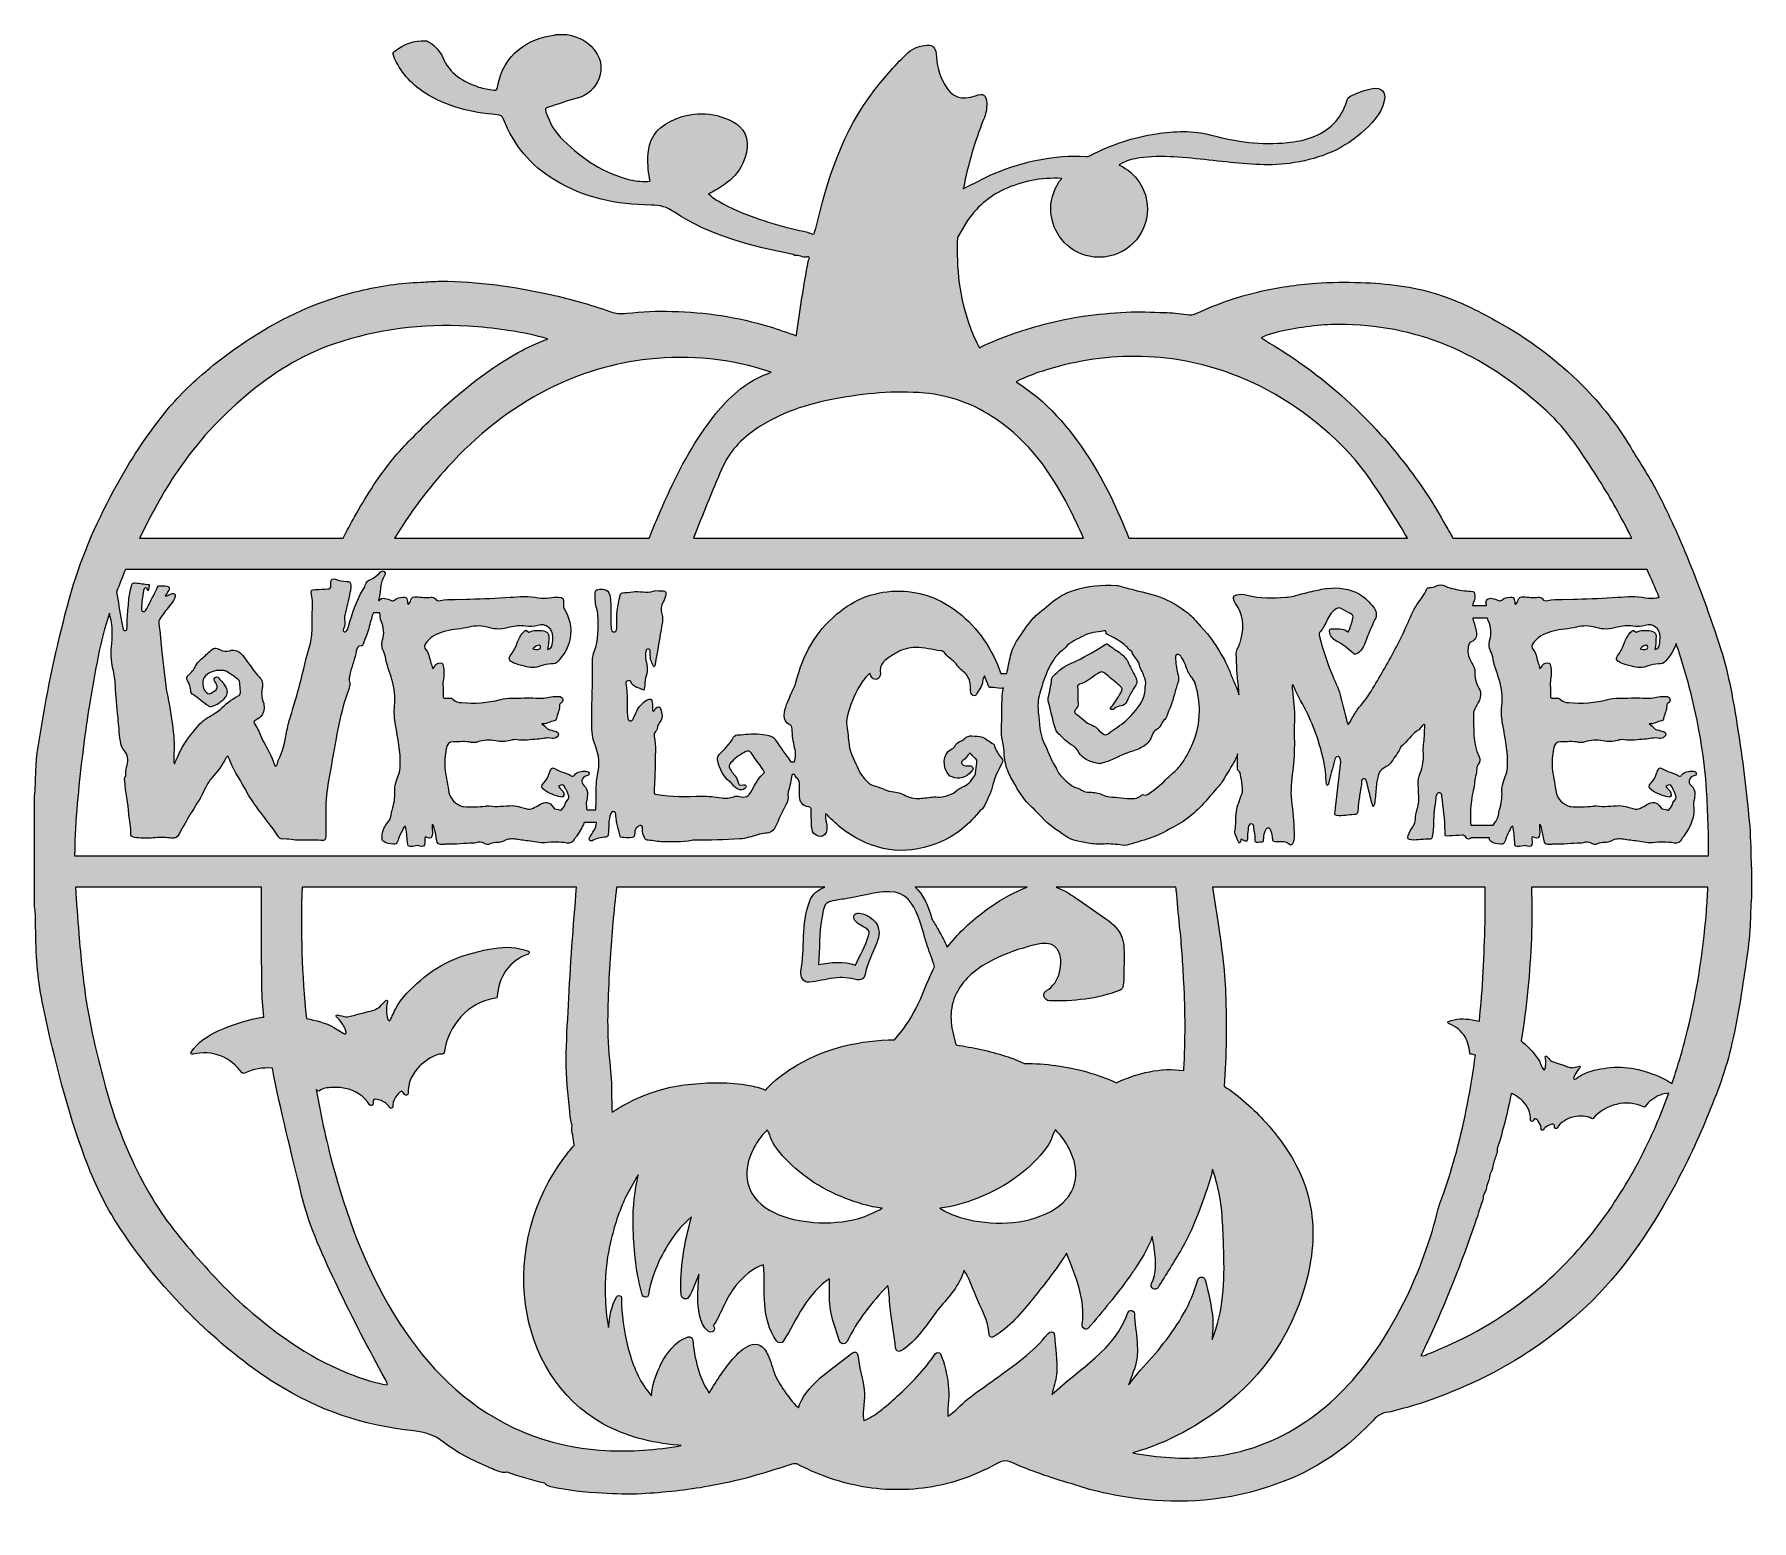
# Model space of a CAD drawing. Extents: x 26 to 974, y -915 to -95.
import ezdxf

# ---------------------------------------------------------------- set-up
doc = ezdxf.new("R2010")
doc.units = 0
doc.header["$MEASUREMENT"] = 0
doc.layers.add('Layer 1', color=7, linetype='Continuous', lineweight=0)

msp = doc.modelspace()

# ---------------------------------------------------------------- hatches: boundary and pattern name
at = {"layer": 'Layer 1', "true_color": 0x000000, "transparency": 33554687}
h = msp.add_hatch(color=18, dxfattribs=at)
h.dxf.hatch_style = 2
edge = h.paths.add_edge_path()
edge.add_spline(control_points=[(915.82, -434.48), (914.68, -434.75), (913.48, -434.72), (912.37, -434.38), (913.06, -433.41), (914.08, -432.72), (915.23, -432.44), (915.78, -432.25), (916.43, -432.07), (916.58, -432.93), (916.68, -433.58), (916.74, -434.35), (915.82, -434.48)], knot_values=[0, 0, 0, 0, 1, 1, 1, 2, 2, 2, 3, 3, 3, 4, 4, 4, 4], degree=3, periodic=0)
edge = h.paths.add_edge_path()
edge.add_spline(control_points=[(48.24, -548.56), (48.25, -546.85), (48.28, -545.14), (48.32, -543.44), (48.8, -525.5), (50.7, -507.64), (52.93, -489.81), (55.08, -472.6), (57.84, -455.47), (61.24, -438.47), (62.86, -430.38), (64.94, -422.45), (67.4, -414.66), (68.97, -420.05), (69.44, -425.73), (68.73, -431.36), (68.08, -435.98), (68.27, -440.68), (69.32, -445.22), (70.12, -448.28), (70.59, -451.41), (70.74, -454.57), (70.96, -460.47), (71.57, -466.32), (72.18, -472.18), (72.63, -476.56), (72.78, -480.97), (73.48, -485.31), (73.67, -487.23), (74.41, -489.04), (75.63, -490.54), (77.72, -492.88), (77.91, -495.58), (77.17, -498.48), (76.71, -499.98), (76.47, -501.56), (76.49, -503.14), (76.63, -503.71), (76.53, -504.32), (76.24, -504.83), (75.8, -505.53), (75.67, -506.39), (75.88, -507.19), (76.33, -513.42), (77.75, -519.51), (78.25, -525.72), (78.54, -529.27), (79.52, -532.73), (79.22, -536.33), (79.12, -537.45), (79.93, -538.2), (81.29, -538.38), (84.31, -538.91), (87.39, -539.04), (90.46, -538.79), (93.44, -538.44), (96.44, -538.39), (99.42, -538.6), (100.33, -538.66), (101.24, -538.72), (102.15, -538.83), (103.59, -539.11), (105.04, -538.34), (105.61, -536.98), (105.96, -536.33), (106.34, -535.68), (106.71, -535.05), (108.77, -531.43), (110.66, -527.72), (112.94, -524.25), (115.71, -520.02), (118.22, -515.61), (120.47, -511.07), (121.37, -509.1), (122.54, -507.27), (123.95, -505.62), (127.13, -502.22), (129.83, -498.4), (131.95, -494.26), (132.15, -493.98), (132.36, -493.73), (132.63, -493.5), (132.84, -493.74), (133.09, -493.89), (133.16, -494.1), (135.29, -500.29), (139.03, -505.62), (142.14, -511.29), (143.98, -514.65), (146.01, -517.88), (148.23, -521), (152.32, -526.75), (156.85, -532.18), (160.8, -538.02), (161.18, -538.79), (161.95, -539.28), (162.8, -539.29), (166.14, -539.12), (169.38, -540.1), (172.73, -540.01), (176.54, -539.81), (180.38, -539.84), (184.19, -540.1), (186.4, -540.3), (186.85, -539.94), (186.85, -537.69), (186.88, -532.95), (186.85, -528.21), (186.84, -523.48), (186.89, -518), (187.41, -512.53), (188.39, -507.12), (189.71, -499.36), (191.28, -491.61), (192.55, -483.83), (193.65, -476.94), (195.25, -470.15), (197.29, -463.48), (198.19, -460.63), (199.31, -457.85), (199.97, -454.93), (200.11, -454.37), (200.41, -453.81), (200.17, -453.23), (199.4, -451.32), (200.03, -449.46), (200.42, -447.61), (201.3, -443.55), (202.99, -439.73), (203.72, -435.61), (203.94, -434.32), (204.39, -432.54), (206.52, -432.76), (207.16, -432.81), (207.34, -432.23), (207.49, -431.79), (208.43, -428.85), (209.76, -426.08), (210.61, -423.12), (211.44, -420.26), (211.98, -417.29), (213.18, -414.57), (213.18, -414.57), (216.78, -414.57), (216.78, -414.57), (216.85, -416.13), (216.86, -417.71), (217.53, -419.12), (218.97, -422.33), (219.23, -425.95), (218.26, -429.33), (217.53, -431.75), (217.83, -434.36), (219.11, -436.55), (219.48, -437.2), (219.72, -437.92), (219.81, -438.68), (220.45, -443.06), (222.09, -447.16), (223.42, -451.33), (224.83, -456.03), (225.32, -460.97), (224.84, -465.86), (224.54, -469.34), (224.69, -472.84), (225.32, -476.27), (226.75, -483.7), (228.23, -491.11), (228.03, -498.73), (228.05, -500.39), (227.76, -502.04), (227.18, -503.58), (225.9, -506.66), (224.8, -509.83), (224.92, -513.22), (225.09, -516.54), (224.66, -519.86), (223.62, -523.03), (223.27, -524.04), (223.19, -525.14), (222.93, -526.19), (222.61, -527.82), (221.88, -529.35), (220.8, -530.61), (218.53, -533.03), (217.94, -535.95), (217.98, -539.12), (218.02, -539.79), (218.36, -540.4), (218.91, -540.75), (220.43, -542.06), (222.26, -541.84), (224.06, -542.11), (225.48, -542.32), (226.08, -541.87), (226.47, -540.71), (227.28, -538.44), (228.27, -536.23), (229.4, -534.1), (229.75, -533.41), (229.83, -532.48), (230.87, -532.18), (231.45, -535.11), (231.81, -538.1), (231.94, -541.1), (232.08, -543.38), (232.45, -543.6), (234.72, -543.38), (236.09, -543.26), (237.38, -542.64), (238.88, -543.17), (240.81, -543.86), (241.44, -543.28), (241.56, -541.26), (241.62, -540.24), (241.24, -539.19), (241.68, -538.07), (242.14, -538.27), (242.43, -538.42), (242.74, -538.54), (244.74, -539.23), (245.47, -538.78), (245.73, -536.65), (245.78, -536.07), (245.79, -535.5), (245.75, -534.91), (245.54, -533.69), (245.51, -532.46), (245.67, -531.23), (246.34, -531.38), (246.34, -531.94), (246.47, -532.4), (247.16, -534.71), (247.68, -537.06), (248.04, -539.44), (248.35, -542.16), (249.18, -542.68), (251.86, -542.32), (252.51, -542.2), (253.17, -542.15), (253.84, -542.15), (258.66, -542.43), (263.44, -541.51), (268.27, -541.64), (268.76, -541.67), (269.27, -541.59), (269.73, -541.42), (271.26, -540.69), (273.06, -540.83), (274.45, -541.82), (275.37, -542.44), (276.57, -542.52), (277.56, -542.03), (278.93, -541.43), (280.43, -541.17), (281.92, -541.25), (282.85, -541.29), (283.77, -541.06), (284.56, -540.61), (286.53, -539.47), (288.81, -539.03), (291.05, -539.37), (293.6, -539.61), (296.13, -540.08), (298.68, -540.34), (301.81, -540.66), (304.88, -541.59), (308.06, -541.33), (312.03, -541.01), (315.98, -540.71), (319.96, -541.58), (321.75, -541.96), (323.56, -540.98), (324.22, -539.28), (324.54, -538.7), (324.9, -538.15), (325.32, -537.65), (326.98, -535.26), (328.5, -532.81), (329.52, -530.24), (329.52, -530.24), (336.33, -530.24), (336.33, -530.24), (336.36, -532.19), (335.47, -533.85), (334.38, -535.52), (333.69, -536.56), (333.06, -537.63), (332.44, -538.71), (332.15, -539.15), (332.24, -539.73), (332.65, -540.06), (333.01, -540.45), (333.6, -540.5), (334.02, -540.21), (336.29, -538.72), (338.93, -538.63), (341.48, -538.23), (342.5, -538.09), (342.7, -537.67), (342.76, -536.85), (342.88, -534.87), (343.08, -532.88), (343.13, -530.89), (343.16, -528.98), (343.53, -527.08), (344.23, -525.3), (344.74, -524), (346.05, -523.81), (346.73, -524.83), (346.98, -525.27), (347.1, -525.76), (347.06, -526.27), (347.09, -530.23), (348.51, -533.9), (349.34, -537.7), (349.46, -538.23), (349.7, -538.47), (350.36, -538.46), (351.77, -538.43), (353.18, -538.67), (354.59, -538.67), (356.7, -538.67), (357.61, -537.91), (357.48, -535.88), (357.35, -534.65), (357.91, -533.43), (358.94, -532.73), (359.53, -532.26), (359.96, -531.55), (360.81, -531.9), (361.61, -532.27), (362, -533.19), (361.72, -534.01), (361.44, -535.62), (362.25, -536.92), (362.75, -538.3), (363.07, -539.29), (363.97, -539.97), (365.01, -539.98), (367.68, -540.08), (370.25, -540.87), (372.92, -540.83), (378.23, -540.75), (383.56, -541.34), (388.82, -540.06), (389.29, -539.96), (389.8, -539.92), (390.3, -539.93), (398.68, -539.92), (407.05, -539.77), (415.42, -539.28), (418.92, -539.08), (422.04, -537.81), (425.29, -536.97), (426.68, -536.49), (428.12, -536.19), (429.58, -536.04), (432.05, -536.19), (434.32, -534.7), (435.18, -532.38), (436.92, -528.34), (438.92, -524.41), (440.89, -520.48), (441.75, -518.73), (442.52, -517.04), (442.03, -515.02), (441.95, -514.44), (442.02, -513.85), (442.22, -513.31), (443.21, -510.19), (443.6, -506.95), (444.25, -503.76), (444.25, -503.76), (445.68, -503.76), (445.68, -503.76), (446.08, -504.56), (446.59, -505.3), (447.24, -505.95), (448.09, -506.87), (448.54, -508.09), (448.46, -509.34), (448.46, -511.5), (448.39, -513.67), (448.42, -515.82), (448.47, -519.01), (450.3, -521.21), (453.41, -521.61), (454.51, -521.77), (454.8, -522.18), (454.82, -523.16), (454.86, -525.82), (454.95, -528.47), (455, -531.13), (454.95, -532.46), (455.14, -533.8), (455.56, -535.06), (456.37, -536.94), (458.31, -538.1), (460.37, -537.9), (462.04, -537.71), (463.16, -536.41), (463.45, -534.21), (463.58, -532.97), (463.53, -531.71), (463.26, -530.49), (462.8, -528.84), (462.62, -527.13), (462.77, -525.42), (463.54, -525.76), (464.19, -526.31), (464.66, -526.99), (467.38, -529.92), (470.38, -532.56), (473.62, -534.89), (489.1, -545.72), (505.75, -548.72), (523.69, -542), (533.17, -538.46), (540.91, -532.39), (547.27, -524.58), (548.37, -523.23), (550.03, -522.3), (550.68, -520.71), (552.26, -516.87), (554.3, -513.2), (555.19, -509.13), (556.08, -505.09), (558.05, -501.52), (559.97, -497.95), (560.96, -496.13), (561.01, -495.96), (559.8, -494.47), (558.13, -492.62), (556.85, -490.46), (556.06, -488.1), (555.92, -487.63), (555.71, -487.01), (555.34, -486.82), (553.23, -485.75), (551.57, -483.89), (549.4, -483.09), (547.59, -482.43), (545.47, -482.55), (543.5, -482.33), (542.08, -482.24), (540.67, -482.76), (539.63, -483.74), (539.06, -484.35), (538.38, -484.84), (537.63, -485.19), (536.09, -485.63), (534.83, -486.72), (534.15, -488.18), (533.76, -488.83), (533.18, -489.33), (532.48, -489.62), (527.13, -492.42), (526.94, -499.74), (531.27, -504.37), (531.65, -504.68), (532.1, -504.91), (532.58, -505.02), (536.47, -506.57), (540.51, -505.56), (543.59, -501.67), (544, -501.12), (544.4, -500.56), (544.08, -499.86), (543.76, -499.25), (543.1, -498.89), (542.42, -498.96), (541.68, -498.93), (540.92, -499.02), (540.18, -498.97), (539.16, -498.9), (538.26, -498.27), (537.88, -497.31), (537.51, -496.46), (538.49, -496.08), (539.04, -495.61), (540.03, -494.87), (540.88, -493.94), (541.52, -492.88), (542.14, -491.73), (542.55, -491.75), (543.32, -492.7), (543.87, -493.43), (544.51, -494.1), (545.24, -494.64), (546.13, -495.19), (546.55, -496.25), (546.31, -497.26), (545.97, -499.12), (545.73, -501), (545.61, -502.9), (545.49, -503.64), (545.18, -504.33), (544.7, -504.92), (542.95, -507.22), (541.35, -509.69), (538.31, -510.56), (537.76, -510.71), (537.32, -511.2), (536.8, -511.42), (535.04, -512.21), (533.88, -513.89), (532.1, -514.6), (529.46, -515.66), (526.79, -516.46), (523.87, -516.07), (522.88, -515.99), (521.88, -516.05), (520.9, -516.24), (518.19, -516.67), (515.45, -516.89), (512.72, -516.92), (511.06, -516.91), (509.43, -516.54), (507.93, -515.82), (505.51, -514.72), (503.11, -513.46), (500.41, -513.28), (498.75, -513.2), (497.13, -512.79), (495.63, -512.09), (493.91, -511.27), (492.11, -510.61), (490.25, -510.15), (488.55, -509.74), (487, -508.86), (485.77, -507.61), (483.63, -505.64), (481.92, -503.25), (480.71, -500.59), (478.9, -496.24), (476.33, -492.17), (475.72, -487.37), (475.28, -483.83), (475.08, -480.26), (474.53, -476.73), (474.24, -475.16), (474.3, -473.57), (474.67, -472.02), (476.42, -465.86), (478.38, -459.78), (481.9, -454.35), (483.36, -451.9), (485.17, -449.69), (487.25, -447.75), (487.55, -448.52), (487.76, -449.14), (488.05, -449.74), (488.48, -450.67), (489.43, -451.25), (490.47, -451.2), (491.49, -451.13), (492.38, -450.47), (492.74, -449.51), (493.03, -448.65), (493.1, -447.72), (492.94, -446.83), (492.83, -444.21), (494.04, -441.72), (496.16, -440.17), (498.09, -438.74), (500.24, -437.62), (502.28, -436.34), (505.38, -434.54), (508.9, -433.59), (512.48, -433.63), (517.19, -433.49), (521.66, -434.99), (526.28, -435.37), (527.3, -435.45), (528.23, -436), (528.79, -436.85), (529.82, -438.25), (531.1, -439.47), (532.56, -440.44), (533.71, -441.27), (534.71, -442.29), (535.5, -443.46), (536.21, -444.59), (537.14, -445.57), (538.23, -446.34), (540.31, -447.88), (541.8, -450.08), (542.45, -452.59), (542.78, -453.96), (542.9, -455.38), (542.81, -456.79), (542.74, -457.78), (543.01, -458.78), (543.58, -459.62), (543.84, -460.05), (544.32, -460.32), (544.84, -460.31), (545.36, -460.29), (545.82, -460.01), (546.07, -459.56), (547.15, -457.08), (549.34, -455.13), (549.48, -452.18), (549.47, -451.12), (549.84, -450.07), (550.55, -449.26), (551.28, -451.15), (551.94, -452.83), (552.62, -454.53), (552.87, -455.17), (553.24, -455.87), (554, -455.77), (555.94, -455.49), (557.77, -456.24), (559.68, -456.18), (560.21, -456.15), (560.64, -456.07), (560.98, -455.95), (560.5, -457.96), (560.24, -460.01), (560.21, -462.09), (560.16, -464.99), (560.01, -467.9), (560.13, -470.81), (560.12, -471.39), (560.11, -471.96), (560.08, -472.55), (559.88, -477.36), (559.52, -482.16), (560.78, -486.91), (561.17, -488.53), (561.35, -490.19), (561.35, -491.85), (561.51, -495.17), (562.18, -498.44), (563.32, -501.56), (564.24, -504.29), (565.91, -506.57), (567.21, -509.05), (569, -512.51), (571.21, -515.77), (573.76, -518.73), (576.32, -521.67), (579.44, -524.12), (581.92, -527.09), (585.65, -531.53), (590.59, -534.27), (595.12, -537.61), (598.52, -540.1), (602.63, -540.63), (606.6, -541.34), (609.46, -541.96), (612.37, -542.23), (615.27, -542.16), (618.58, -541.88), (621.91, -542.03), (625.19, -542.59), (626.9, -542.92), (628.68, -542.87), (630.37, -542.4), (632.43, -541.84), (634.43, -541.11), (636.46, -540.52), (642.23, -538.83), (647.87, -536.97), (652.91, -533.62), (653.13, -533.49), (653.35, -533.37), (653.58, -533.28), (661.04, -529.85), (667.16, -524.68), (672.5, -518.55), (674.84, -515.86), (677.03, -513.03), (679.58, -510.52), (680.32, -509.74), (680.97, -508.86), (681.51, -507.93), (683.4, -504.91), (685.21, -501.83), (687.1, -498.8), (688.4, -496.73), (689.43, -494.58), (690.25, -492.36), (690.17, -494.88), (690.16, -497.4), (690.09, -499.91), (690.08, -500.4), (690.04, -501.16), (690.32, -501.33), (692.28, -502.56), (691.87, -504.68), (692.33, -506.45), (692.79, -508.49), (692.96, -510.56), (692.88, -512.65), (692.95, -513.31), (692.83, -513.99), (692.52, -514.57), (691.62, -516.02), (691.53, -517.76), (690.83, -519.24), (689.35, -522.44), (689.4, -525.84), (689.21, -529.23), (689.11, -531.13), (689.27, -533.07), (688.71, -534.93), (688.58, -535.66), (688.71, -536.43), (689.1, -537.08), (689.73, -538.59), (690.4, -540.1), (691.07, -541.64), (692.28, -541.23), (691.63, -540.1), (692.2, -539.45), (693.25, -539.52), (693.97, -540.63), (695.26, -540.5), (695.67, -539.64), (695.84, -538.68), (695.73, -537.74), (695.77, -536.16), (695.91, -534.58), (696.13, -533.01), (696.29, -531.96), (696.56, -530.92), (697.83, -530.98), (698.96, -531.02), (699.16, -532.03), (699.24, -533), (699.44, -535.15), (699.98, -537.26), (699.86, -539.44), (699.78, -540.66), (700.25, -541.33), (701.59, -541.15), (702.08, -541.09), (702.59, -541.07), (703.08, -541.11), (704.03, -541.17), (704.42, -540.77), (704.39, -539.8), (704.4, -538.38), (704.64, -536.97), (705.11, -535.64), (705.27, -535.08), (705.51, -534.55), (705.81, -534.06), (706.09, -533.57), (706.61, -533.28), (707.17, -533.31), (707.72, -533.32), (708.23, -533.66), (708.45, -534.18), (709.05, -535.36), (709.38, -536.68), (709.41, -538.01), (709.75, -541.01), (709.78, -541.01), (712.69, -540.94), (713.68, -540.91), (714.68, -540.9), (715.68, -540.94), (716.69, -540.93), (717.64, -541.3), (718.39, -541.98), (719.65, -543.13), (720.16, -542.91), (720.89, -541.31), (721.72, -539.48), (721.41, -537.57), (721.39, -535.67), (721.21, -529.77), (720.74, -523.91), (719.95, -518.06), (719.3, -512.58), (720.08, -507.1), (720.64, -501.65), (721.32, -496.21), (721.62, -490.74), (721.55, -485.26), (721.41, -481.26), (721.45, -477.29), (721.6, -473.29), (721.8, -467.89), (721.03, -462.52), (720.55, -457.15), (720.36, -456.16), (720.31, -455.16), (720.39, -454.16), (721.15, -454.28), (721.24, -454.94), (721.43, -455.45), (723.39, -460.59), (726.54, -465.14), (728.82, -470.12), (733.46, -480.18), (737.12, -490.58), (738.66, -501.63), (739.04, -504.33), (738.75, -507.11), (739.62, -509.79), (740.51, -509.46), (740.36, -508.64), (740.53, -508.03), (741.62, -504.03), (742.67, -500.01), (743.73, -496), (744.01, -494.93), (744.24, -493.78), (745.68, -493.85), (746.61, -493.89), (747.29, -495.25), (747.14, -496.66), (746.21, -505.16), (745.3, -513.66), (744.36, -522.15), (744.25, -523.15), (744.09, -524.13), (743.97, -525.11), (743.88, -525.91), (744.13, -526.2), (745.03, -526.34), (748.26, -526.84), (751.38, -525.88), (754.57, -525.84), (755.1, -525.92), (755.64, -525.75), (756.04, -525.37), (756.44, -524.99), (756.65, -524.46), (756.6, -523.92), (756.74, -521.93), (756.93, -519.94), (757.19, -517.97), (757.51, -515.58), (757.91, -513.2), (758.31, -510.83), (758.58, -509.87), (758.67, -508.86), (758.6, -507.88), (758.44, -506.92), (758.77, -506.14), (759.76, -506.01), (760.75, -505.86), (761.22, -506.62), (761.43, -507.49), (762.2, -510.64), (762.93, -513.8), (763.74, -516.93), (763.98, -518.53), (764.43, -520.07), (765.09, -521.53), (766.1, -520.02), (766.01, -518.41), (766.17, -516.87), (766.48, -514.07), (766.67, -511.25), (766.99, -508.44), (767.11, -507.38), (767.45, -506.33), (767.62, -505.26), (768, -502.58), (769.8, -500.31), (772.33, -499.33), (773.53, -498.76), (774.53, -497.84), (775.2, -496.69), (776.94, -494.06), (778.94, -491.6), (780.23, -488.69), (780.26, -488.61), (780.3, -488.53), (780.36, -488.48), (783.09, -486.08), (785.24, -483.1), (787.97, -480.75), (789.41, -479.52), (791.04, -478.54), (792.15, -476.93), (792.41, -476.44), (792.9, -476.11), (793.46, -476.05), (793.69, -476.73), (793.73, -477.45), (793.57, -478.14), (793.18, -481.1), (793.52, -484.11), (792.91, -487.06), (792.68, -488.63), (792.65, -490.22), (792.78, -491.79), (793.02, -495.61), (792.41, -499.45), (791.01, -503.02), (790.16, -505.01), (789.82, -507.19), (789.99, -509.35), (790.14, -511.42), (790.06, -513.51), (790.19, -515.58), (790.4, -518.32), (790.03, -521.08), (789.1, -523.67), (788.65, -525.18), (788.41, -526.75), (788.42, -528.33), (788.37, -529.83), (787.88, -531.29), (787.02, -532.51), (785.91, -533.97), (785.05, -535.6), (784.44, -537.33), (783.91, -538.96), (784.41, -539.73), (786.11, -539.82), (789.6, -540), (793.07, -539.31), (796.56, -539.31), (797.45, -539.31), (797.56, -538.67), (797.66, -537.97), (798.09, -535.51), (798.33, -533.01), (798.37, -530.53), (798.35, -525.86), (799.12, -521.26), (799.6, -516.63), (799.66, -515.89), (799.88, -515.16), (800.25, -514.51), (800.53, -513.97), (801.12, -513.67), (801.71, -513.73), (802.3, -513.84), (802.78, -514.29), (802.91, -514.88), (802.97, -515.12), (803.01, -515.37), (803.01, -515.61), (803.67, -522.06), (804.74, -528.46), (804.75, -534.95), (804.75, -535.2), (804.75, -535.46), (804.77, -535.71), (804.89, -537.99), (804.87, -537.89), (807.13, -537.62), (809.44, -537.36), (811.76, -537.3), (814.09, -537.22), (815.03, -537.1), (815.93, -537.61), (816.33, -538.47), (816.66, -539.19), (817.5, -539.52), (818.24, -539.25), (818.67, -539.13), (818.89, -538.9), (819.01, -538.6), (819.01, -538.6), (829.24, -538.6), (829.24, -538.6), (829.24, -538.78), (829.22, -538.94), (829.22, -539.12), (829.26, -539.79), (829.61, -540.4), (830.15, -540.75), (831.68, -542.06), (833.51, -541.84), (835.31, -542.11), (836.73, -542.32), (837.32, -541.87), (837.72, -540.71), (838.53, -538.44), (839.51, -536.23), (840.64, -534.1), (841, -533.41), (841.08, -532.48), (842.12, -532.18), (842.7, -535.11), (843.06, -538.1), (843.19, -541.1), (843.32, -543.38), (843.7, -543.6), (845.97, -543.38), (847.33, -543.26), (848.62, -542.64), (850.12, -543.17), (852.06, -543.86), (852.69, -543.28), (852.8, -541.26), (852.87, -540.24), (852.49, -539.19), (852.92, -538.07), (853.39, -538.27), (853.68, -538.42), (853.99, -538.54), (855.99, -539.23), (856.72, -538.78), (856.97, -536.65), (857.03, -536.07), (857.04, -535.5), (857, -534.91), (856.79, -533.69), (856.76, -532.46), (856.92, -531.23), (857.58, -531.38), (857.58, -531.94), (857.72, -532.4), (858.41, -534.71), (858.93, -537.06), (859.28, -539.44), (859.6, -542.16), (860.43, -542.68), (863.11, -542.32), (863.76, -542.2), (864.42, -542.15), (865.09, -542.15), (869.91, -542.43), (874.69, -541.51), (879.52, -541.64), (880.01, -541.67), (880.51, -541.59), (880.99, -541.42), (882.52, -540.69), (884.31, -540.83), (885.69, -541.82), (886.62, -542.44), (887.82, -542.52), (888.81, -542.03), (890.18, -541.43), (891.68, -541.17), (893.17, -541.25), (894.1, -541.29), (895.01, -541.06), (895.81, -540.61), (897.77, -539.47), (900.06, -539.03), (902.3, -539.37), (904.85, -539.61), (907.37, -540.08), (909.92, -540.34), (913.06, -540.66), (916.12, -541.59), (919.31, -541.33), (923.28, -541.01), (927.22, -540.71), (931.21, -541.58), (933, -541.96), (934.81, -540.98), (935.47, -539.28), (935.79, -538.7), (936.15, -538.15), (936.57, -537.65), (940.21, -532.44), (943.08, -526.99), (941.88, -520.29), (941.86, -519.47), (941.95, -518.65), (942.2, -517.85), (942.63, -515.01), (943.25, -512.29), (940.62, -509.82), (938.51, -507.84), (939.36, -505.41), (942.08, -504.45), (942.82, -504.19), (943.6, -504.03), (943.44, -503.05), (943.29, -502.12), (942.48, -501.98), (941.71, -501.94), (939.32, -501.81), (937.02, -502.02), (935.36, -504.06), (935.19, -504.35), (934.91, -504.55), (934.58, -504.61), (934.25, -504.68), (933.92, -504.61), (933.65, -504.4), (930.74, -502.58), (927.2, -502.25), (924.33, -500.32), (923.44, -499.71), (922.74, -500.13), (922.34, -501.03), (921.97, -501.87), (921.7, -502.74), (921.34, -503.58), (920.76, -505.32), (919.8, -506.91), (918.55, -508.25), (916.93, -509.78), (916.97, -511.13), (918.86, -512.37), (921.59, -514.12), (924.61, -515.38), (927.78, -516.07), (929.08, -516.38), (929.65, -515.82), (929.57, -514.53), (929.47, -513.79), (929.14, -513.1), (928.63, -512.54), (928.03, -511.68), (927.04, -511.11), (926.63, -510.07), (928.74, -509.09), (929.18, -509.17), (930.12, -510.76), (930.42, -511.25), (930.69, -511.77), (930.93, -512.3), (931.83, -514.44), (933.56, -516.59), (930.78, -518.69), (930.45, -518.94), (930.41, -519.59), (930.24, -520.05), (930.04, -520.79), (929.68, -521.45), (929.19, -522.02), (928.67, -522.52), (928.14, -523.65), (927.54, -523.31), (926.29, -522.55), (924.6, -523.39), (923.6, -521.74), (921.74, -518.7), (919.36, -518.44), (916.22, -520.21), (913.88, -521.56), (911.61, -523.56), (908.49, -522.46), (907.56, -522.13), (906.56, -521.95), (905.62, -521.63), (904.12, -521.16), (902.55, -520.9), (900.97, -520.89), (896.77, -520.8), (892.56, -521.77), (888.35, -520.93), (887.68, -520.86), (887.01, -520.9), (886.37, -521.08), (882.33, -521.69), (878.24, -521.79), (874.19, -521.38), (873.45, -521.32), (872.72, -521.12), (872.07, -520.77), (868.62, -519.27), (866.24, -516.05), (865.82, -512.31), (865.37, -508.2), (864.32, -504.22), (863.89, -500.11), (863.64, -496.55), (863.89, -492.97), (864.63, -489.48), (865.09, -486.85), (866.31, -485.71), (868.54, -485.72), (871.84, -485.75), (875.18, -485.18), (878.47, -486), (879.61, -486.24), (880.79, -486.14), (881.9, -485.73), (885.12, -484.6), (888.6, -484.39), (891.96, -485.11), (894.63, -485.77), (897.42, -485.71), (900.05, -484.91), (901.23, -484.5), (902.49, -484.37), (903.74, -484.54), (907.48, -485.23), (911.17, -484.39), (914.88, -484.27), (917.6, -484.18), (920.23, -483.02), (923.02, -483.79), (924.02, -483.98), (925.06, -483.66), (925.79, -482.94), (927, -481.95), (926.84, -480.62), (925.38, -480.04), (924.29, -479.65), (923.16, -479.33), (922.03, -479.11), (921.46, -478.97), (920.88, -478.96), (920.48, -478.46), (919.52, -477.43), (918.5, -476.51), (917.39, -475.67), (920.01, -476.19), (921.97, -474.18), (924.36, -474.05), (925.02, -474.02), (925.31, -473.38), (925.4, -472.8), (925.79, -470.42), (927.22, -468.31), (927.09, -465.82), (927.08, -465.14), (927.44, -464.5), (928.02, -464.14), (928.76, -463.63), (929.28, -462.99), (928.92, -462.06), (928.58, -461.17), (927.72, -460.6), (926.76, -460.64), (925.35, -460.51), (923.93, -460.56), (922.54, -460.81), (919.8, -461.52), (916.96, -461.77), (914.13, -461.58), (909.65, -461.18), (905.17, -461.71), (900.68, -461.57), (898.61, -461.53), (896.54, -461.79), (894.54, -462.35), (887.51, -464.12), (880.25, -464.69), (873.04, -464.04), (871.27, -464.06), (869.56, -463.39), (868.29, -462.18), (867.81, -461.7), (867.14, -461.48), (866.48, -461.54), (865.74, -461.54), (864.98, -461.54), (864.24, -461.58), (863.28, -461.62), (862.76, -461.09), (862.87, -460.23), (863.25, -457.17), (862.44, -454.09), (863.04, -451.04), (863.41, -448.65), (863.4, -446.22), (863.02, -443.83), (862.83, -442.21), (861.98, -441.76), (860.37, -442.18), (859.64, -442.38), (859.01, -442.82), (858.57, -443.43), (858.12, -443.99), (857.94, -444.8), (856.95, -445.29), (856.77, -444.25), (856.54, -443.23), (856.2, -442.24), (855.27, -439.95), (855.39, -437.32), (853.72, -435.29), (852.17, -433.39), (852.3, -432.4), (853.93, -430.47), (856.69, -427.23), (860.35, -425.55), (864.37, -424.58), (868.64, -423.56), (873.07, -423.42), (877.37, -422.37), (880.85, -421.44), (884.52, -421.51), (887.95, -422.6), (891.88, -423.9), (895.94, -423.5), (899.77, -422.41), (902.57, -421.67), (905.49, -421.48), (908.37, -421.86), (910.65, -422.19), (912.99, -422.03), (915.22, -421.4), (919.63, -420.06), (923.43, -423.1), (923.45, -427.71), (923.45, -429.12), (923.35, -430.53), (923.15, -431.93), (923.03, -433.33), (921.94, -434.46), (920.55, -434.63), (921.02, -432.2), (921.25, -429.73), (921.2, -427.27), (921.34, -426.06), (920.52, -424.95), (919.31, -424.75), (916.68, -423.94), (913.87, -423.94), (911.24, -424.74), (910.71, -424.91), (910.18, -425.39), (909.65, -424.82), (908.49, -423.6), (907.76, -424.46), (907.02, -425.32), (905.65, -426.99), (904.57, -428.89), (903.83, -430.92), (903.02, -433.29), (901.88, -435.52), (900.43, -437.55), (898.73, -439.65), (899.13, -440.86), (901.64, -442.05), (903.66, -442.82), (905.71, -443.47), (907.8, -443.98), (910.75, -444.92), (913.92, -444.87), (916.84, -443.8), (918.67, -443.05), (920.65, -442.67), (922.64, -442.71), (924.08, -442.85), (925.5, -442.26), (926.44, -441.16), (928.96, -438.21), (931.26, -434.97), (932.34, -431.32), (935.62, -441.09), (938.55, -450.99), (940.98, -461.02), (945.1, -478.01), (948.11, -495.19), (949.13, -512.65), (949.85, -524.61), (950.27, -536.59), (950.25, -548.56), (950.25, -548.56), (48.24, -548.56), (48.24, -548.56)], knot_values=[0, 0, 0, 0, 1, 1, 1, 2, 2, 2, 3, 3, 3, 4, 4, 4, 5, 5, 5, 6, 6, 6, 7, 7, 7, 8, 8, 8, 9, 9, 9, 10, 10, 10, 11, 11, 11, 12, 12, 12, 13, 13, 13, 14, 14, 14, 15, 15, 15, 16, 16, 16, 17, 17, 17, 18, 18, 18, 19, 19, 19, 20, 20, 20, 21, 21, 21, 22, 22, 22, 23, 23, 23, 24, 24, 24, 25, 25, 25, 26, 26, 26, 27, 27, 27, 28, 28, 28, 29, 29, 29, 30, 30, 30, 31, 31, 31, 32, 32, 32, 33, 33, 33, 34, 34, 34, 35, 35, 35, 36, 36, 36, 37, 37, 37, 38, 38, 38, 39, 39, 39, 40, 40, 40, 41, 41, 41, 42, 42, 42, 43, 43, 43, 44, 44, 44, 45, 45, 45, 46, 46, 46, 47, 47, 47, 48, 48, 48, 49, 49, 49, 50, 50, 50, 51, 51, 51, 52, 52, 52, 53, 53, 53, 54, 54, 54, 55, 55, 55, 56, 56, 56, 57, 57, 57, 58, 58, 58, 59, 59, 59, 60, 60, 60, 61, 61, 61, 62, 62, 62, 63, 63, 63, 64, 64, 64, 65, 65, 65, 66, 66, 66, 67, 67, 67, 68, 68, 68, 69, 69, 69, 70, 70, 70, 71, 71, 71, 72, 72, 72, 73, 73, 73, 74, 74, 74, 75, 75, 75, 76, 76, 76, 77, 77, 77, 78, 78, 78, 79, 79, 79, 80, 80, 80, 81, 81, 81, 82, 82, 82, 83, 83, 83, 84, 84, 84, 85, 85, 85, 86, 86, 86, 87, 87, 87, 88, 88, 88, 89, 89, 89, 90, 90, 90, 91, 91, 91, 92, 92, 92, 93, 93, 93, 94, 94, 94, 95, 95, 95, 96, 96, 96, 97, 97, 97, 98, 98, 98, 99, 99, 99, 100, 100, 100, 101, 101, 101, 102, 102, 102, 103, 103, 103, 104, 104, 104, 105, 105, 105, 106, 106, 106, 107, 107, 107, 108, 108, 108, 109, 109, 109, 110, 110, 110, 111, 111, 111, 112, 112, 112, 113, 113, 113, 114, 114, 114, 115, 115, 115, 116, 116, 116, 117, 117, 117, 118, 118, 118, 119, 119, 119, 120, 120, 120, 121, 121, 121, 122, 122, 122, 123, 123, 123, 124, 124, 124, 125, 125, 125, 126, 126, 126, 127, 127, 127, 128, 128, 128, 129, 129, 129, 130, 130, 130, 131, 131, 131, 132, 132, 132, 133, 133, 133, 134, 134, 134, 135, 135, 135, 136, 136, 136, 137, 137, 137, 138, 138, 138, 139, 139, 139, 140, 140, 140, 141, 141, 141, 142, 142, 142, 143, 143, 143, 144, 144, 144, 145, 145, 145, 146, 146, 146, 147, 147, 147, 148, 148, 148, 149, 149, 149, 150, 150, 150, 151, 151, 151, 152, 152, 152, 153, 153, 153, 154, 154, 154, 155, 155, 155, 156, 156, 156, 157, 157, 157, 158, 158, 158, 159, 159, 159, 160, 160, 160, 161, 161, 161, 162, 162, 162, 163, 163, 163, 164, 164, 164, 165, 165, 165, 166, 166, 166, 167, 167, 167, 168, 168, 168, 169, 169, 169, 170, 170, 170, 171, 171, 171, 172, 172, 172, 173, 173, 173, 174, 174, 174, 175, 175, 175, 176, 176, 176, 177, 177, 177, 178, 178, 178, 179, 179, 179, 180, 180, 180, 181, 181, 181, 182, 182, 182, 183, 183, 183, 184, 184, 184, 185, 185, 185, 186, 186, 186, 187, 187, 187, 188, 188, 188, 189, 189, 189, 190, 190, 190, 191, 191, 191, 192, 192, 192, 193, 193, 193, 194, 194, 194, 195, 195, 195, 196, 196, 196, 197, 197, 197, 198, 198, 198, 199, 199, 199, 200, 200, 200, 201, 201, 201, 202, 202, 202, 203, 203, 203, 204, 204, 204, 205, 205, 205, 206, 206, 206, 207, 207, 207, 208, 208, 208, 209, 209, 209, 210, 210, 210, 211, 211, 211, 212, 212, 212, 213, 213, 213, 214, 214, 214, 215, 215, 215, 216, 216, 216, 217, 217, 217, 218, 218, 218, 219, 219, 219, 220, 220, 220, 221, 221, 221, 222, 222, 222, 223, 223, 223, 224, 224, 224, 225, 225, 225, 226, 226, 226, 227, 227, 227, 228, 228, 228, 229, 229, 229, 230, 230, 230, 231, 231, 231, 232, 232, 232, 233, 233, 233, 234, 234, 234, 235, 235, 235, 236, 236, 236, 237, 237, 237, 238, 238, 238, 239, 239, 239, 240, 240, 240, 241, 241, 241, 242, 242, 242, 243, 243, 243, 244, 244, 244, 245, 245, 245, 246, 246, 246, 247, 247, 247, 248, 248, 248, 249, 249, 249, 250, 250, 250, 251, 251, 251, 252, 252, 252, 253, 253, 253, 254, 254, 254, 255, 255, 255, 256, 256, 256, 257, 257, 257, 258, 258, 258, 259, 259, 259, 260, 260, 260, 261, 261, 261, 262, 262, 262, 263, 263, 263, 264, 264, 264, 265, 265, 265, 266, 266, 266, 267, 267, 267, 268, 268, 268, 269, 269, 269, 270, 270, 270, 271, 271, 271, 272, 272, 272, 273, 273, 273, 274, 274, 274, 275, 275, 275, 276, 276, 276, 277, 277, 277, 278, 278, 278, 279, 279, 279, 280, 280, 280, 281, 281, 281, 282, 282, 282, 283, 283, 283, 284, 284, 284, 285, 285, 285, 286, 286, 286, 287, 287, 287, 288, 288, 288, 289, 289, 289, 290, 290, 290, 291, 291, 291, 292, 292, 292, 293, 293, 293, 294, 294, 294, 295, 295, 295, 296, 296, 296, 297, 297, 297, 298, 298, 298, 299, 299, 299, 300, 300, 300, 301, 301, 301, 302, 302, 302, 303, 303, 303, 304, 304, 304, 305, 305, 305, 306, 306, 306, 307, 307, 307, 308, 308, 308, 309, 309, 309, 310, 310, 310, 311, 311, 311, 312, 312, 312, 313, 313, 313, 314, 314, 314, 315, 315, 315, 316, 316, 316, 317, 317, 317, 318, 318, 318, 319, 319, 319, 320, 320, 320, 321, 321, 321, 322, 322, 322, 323, 323, 323, 324, 324, 324, 325, 325, 325, 326, 326, 326, 327, 327, 327, 328, 328, 328, 329, 329, 329, 330, 330, 330, 331, 331, 331, 332, 332, 332, 333, 333, 333, 334, 334, 334, 335, 335, 335, 336, 336, 336, 337, 337, 337, 338, 338, 338, 339, 339, 339, 340, 340, 340, 341, 341, 341, 342, 342, 342, 343, 343, 343, 344, 344, 344, 345, 345, 345, 346, 346, 346, 347, 347, 347, 348, 348, 348, 349, 349, 349, 350, 350, 350, 351, 351, 351, 352, 352, 352, 353, 353, 353, 354, 354, 354, 355, 355, 355, 356, 356, 356, 357, 357, 357, 358, 358, 358, 359, 359, 359, 360, 360, 360, 361, 361, 361, 362, 362, 362, 363, 363, 363, 364, 364, 364, 365, 365, 365, 366, 366, 366, 367, 367, 367, 368, 368, 368, 369, 369, 369, 370, 370, 370, 371, 371, 371, 372, 372, 372, 373, 373, 373, 374, 374, 374, 375, 375, 375, 376, 376, 376, 377, 377, 377, 378, 378, 378, 379, 379, 379, 380, 380, 380, 381, 381, 381, 382, 382, 382, 383, 383, 383, 384, 384, 384, 385, 385, 385, 386, 386, 386, 387, 387, 387, 388, 388, 388, 389, 389, 389, 390, 390, 390, 391, 391, 391, 392, 392, 392, 393, 393, 393, 394, 394, 394, 395, 395, 395, 396, 396, 396, 397, 397, 397, 398, 398, 398, 399, 399, 399, 400, 400, 400, 401, 401, 401, 402, 402, 402, 403, 403, 403, 404, 404, 404, 405, 405, 405, 406, 406, 406, 407, 407, 407, 408, 408, 408, 409, 409, 409, 410, 410, 410, 411, 411, 411, 412, 412, 412, 413, 413, 413, 414, 414, 414, 415, 415, 415, 416, 416, 416, 417, 417, 417, 418, 418, 418, 419, 419, 419, 420, 420, 420, 421, 421, 421, 422, 422, 422, 423, 423, 423, 424, 424, 424, 425, 425, 425, 426, 426, 426, 427, 427, 427, 428, 428, 428, 429, 429, 429, 430, 430, 430, 431, 431, 431, 432, 432, 432, 433, 433, 433, 434, 434, 434, 435, 435, 435, 436, 436, 436, 437, 437, 437, 438, 438, 438, 439, 439, 439, 440, 440, 440, 441, 441, 441, 442, 442, 442, 443, 443, 443, 444, 444, 444, 445, 445, 445, 446, 446, 446, 447, 447, 447, 448, 448, 448, 449, 449, 449, 450, 450, 450, 451, 451, 451, 451], degree=3, periodic=0)
edge = h.paths.add_edge_path()
edge.add_spline(control_points=[(949, -579.5), (947.11, -603.04), (943.46, -626.27), (937.53, -649.14), (935.31, -657.66), (932.81, -666.08), (929.99, -674.38), (928.29, -673.06), (926.39, -671.97), (924.33, -671.04), (919.59, -668.92), (914.61, -667.13), (909.51, -666.12), (904.47, -665.12), (899.34, -664.95), (894.26, -665.65), (889.5, -666.3), (884.6, -667.17), (880.34, -669.48), (879.48, -669.94), (878.68, -670.49), (877.85, -670.99), (877.55, -671.18), (876.21, -672.09), (875.85, -671.83), (875.3, -671.42), (876.48, -669.21), (876.69, -668.84), (877.39, -667.57), (878.34, -666.44), (879.39, -665.43), (879.72, -665.12), (879.4, -664.68), (879.01, -664.74), (877.94, -664.86), (876.93, -665.3), (875.85, -665.44), (874.99, -665.56), (874.11, -665.39), (873.25, -665.28), (871.84, -664.68), (863.61, -662.1), (862.95, -661.5), (862.14, -660.78), (861.55, -659.85), (860.73, -659.13), (860.44, -658.88), (859.93, -659.08), (860.03, -659.51), (860.33, -660.94), (860.49, -662.39), (860.36, -663.85), (860.32, -664.27), (860.07, -666.76), (859.39, -666.8), (858.93, -666.8), (858.34, -665.3), (858.2, -664.98), (857.78, -664.1), (857.44, -663.2), (856.99, -662.33), (854.73, -658.03), (851.16, -654.58), (847.59, -651.38), (847.32, -651.16), (847.04, -650.94), (846.78, -650.72), (848.3, -641.26), (849.57, -631.77), (850.47, -622.22), (852.27, -603.42), (853.11, -584.64), (852.43, -565.82), (852.43, -565.82), (949.85, -565.82), (949.85, -565.82), (949.65, -570.39), (949.37, -574.94), (949, -579.5)], knot_values=[0, 0, 0, 0, 1, 1, 1, 2, 2, 2, 3, 3, 3, 4, 4, 4, 5, 5, 5, 6, 6, 6, 7, 7, 7, 8, 8, 8, 9, 9, 9, 10, 10, 10, 11, 11, 11, 12, 12, 12, 13, 13, 13, 14, 14, 14, 15, 15, 15, 16, 16, 16, 17, 17, 17, 18, 18, 18, 19, 19, 19, 20, 20, 20, 21, 21, 21, 22, 22, 22, 23, 23, 23, 24, 24, 24, 25, 25, 25, 26, 26, 26, 26], degree=3, periodic=0)
edge = h.paths.add_edge_path()
edge.add_spline(control_points=[(915.45, -709.81), (908.62, -723.74), (900.66, -736.94), (891.55, -749.51), (881.76, -763), (870.57, -775.17), (857.97, -785.99), (841.86, -799.82), (824.1, -811.09), (804.61, -819.58), (801.26, -821.02), (797.9, -822.43), (794.54, -823.83), (793.67, -824.2), (792.82, -824.81), (791.46, -824.33), (792.74, -821.61), (793.97, -818.97), (795.19, -816.34), (805.23, -794.91), (813.94, -772.93), (821.51, -750.51), (821.64, -750.15), (821.68, -749.75), (821.76, -749.37), (822.73, -747.73), (823.2, -745.92), (823.55, -744.08), (824.35, -743.02), (824.42, -741.72), (824.79, -740.51), (825.45, -739.2), (826.09, -737.87), (825.85, -736.32), (826.08, -735.73), (826.3, -735.15), (826.53, -734.58), (827.37, -733.35), (827.79, -732), (827.78, -730.51), (828.68, -728.6), (829.46, -726.65), (829.46, -724.49), (830.47, -723.05), (830.7, -721.34), (831.18, -719.71), (831.41, -718.76), (831.67, -717.81), (831.91, -716.85), (832.66, -714.7), (833.62, -712.58), (833.55, -710.23), (836.79, -700.21), (839.17, -689.99), (841.31, -679.71), (842.12, -680.01), (842.89, -680.42), (843.6, -680.84), (845.06, -681.72), (846.45, -682.78), (847.67, -683.98), (850.39, -686.63), (852.19, -690.5), (851.96, -694.35), (851.91, -695.06), (853.03, -695.47), (853.38, -694.78), (853.63, -694.27), (853.99, -693.54), (854.66, -693.71), (855.29, -693.85), (855.82, -694.56), (856.18, -695.04), (856.92, -696.03), (857.7, -697.47), (857.76, -698.79), (857.74, -698.89), (857.72, -698.98), (857.69, -699.07), (857.65, -699.27), (857.69, -699.47), (857.8, -699.63), (857.86, -699.83), (858.04, -699.95), (858.24, -700), (858.42, -700.07), (858.63, -700.06), (858.81, -699.94), (858.98, -699.86), (859.11, -699.72), (859.19, -699.54), (859.23, -699.44), (859.26, -699.35), (859.3, -699.26), (860.09, -698.21), (861.54, -697.45), (862.71, -697.03), (863.28, -696.83), (864.1, -696.55), (864.71, -696.78), (865.37, -697.01), (865.25, -697.81), (865.18, -698.38), (865.07, -699.15), (866.23, -699.44), (866.6, -698.82), (868.56, -695.5), (872.2, -693.31), (875.96, -692.62), (877.63, -692.31), (879.37, -692.21), (881.07, -692.3), (882.65, -692.39), (884.38, -692.62), (885.68, -693.59), (885.92, -693.76), (886.38, -693.75), (886.6, -693.51), (893.15, -685.85), (905.04, -682.53), (914.29, -687.15), (914.61, -687.31), (914.94, -687.24), (915.17, -686.95), (917.31, -684.15), (920.11, -681.85), (923.41, -680.58), (924.97, -679.98), (926.57, -679.63), (928.21, -679.53), (924.52, -689.83), (920.31, -699.94), (915.45, -709.81)], knot_values=[0, 0, 0, 0, 1, 1, 1, 2, 2, 2, 3, 3, 3, 4, 4, 4, 5, 5, 5, 6, 6, 6, 7, 7, 7, 8, 8, 8, 9, 9, 9, 10, 10, 10, 11, 11, 11, 12, 12, 12, 13, 13, 13, 14, 14, 14, 15, 15, 15, 16, 16, 16, 17, 17, 17, 18, 18, 18, 19, 19, 19, 20, 20, 20, 21, 21, 21, 22, 22, 22, 23, 23, 23, 24, 24, 24, 25, 25, 25, 26, 26, 26, 27, 27, 27, 28, 28, 28, 29, 29, 29, 30, 30, 30, 31, 31, 31, 32, 32, 32, 33, 33, 33, 34, 34, 34, 35, 35, 35, 36, 36, 36, 37, 37, 37, 38, 38, 38, 39, 39, 39, 40, 40, 40, 41, 41, 41, 42, 42, 42, 43, 43, 43, 44, 44, 44, 44], degree=3, periodic=0)
edge = h.paths.add_edge_path()
edge.add_spline(control_points=[(766.37, -821.68), (755.81, -836.97), (743.32, -850.37), (727.85, -860.83), (711.55, -871.86), (693.66, -878.5), (673.99, -880.33), (659.87, -881.64), (646.04, -880.73), (632.4, -878.05), (651.57, -872.58), (669.55, -862.74), (685.01, -850.27), (708.51, -831.31), (724.55, -804.44), (730.08, -774.71), (732.75, -760.33), (732.5, -745.69), (727.83, -731.72), (723.32, -718.26), (715.36, -706.28), (705.84, -695.83), (699.04, -688.38), (691.42, -681.11), (682.76, -675.68), (682.76, -675.68), (682.76, -675.66), (682.76, -675.66), (684.13, -658.66), (684.2, -641.61), (683.61, -624.53), (683.15, -611.22), (681.29, -598.06), (679.34, -584.89), (678.39, -578.53), (677.42, -572.17), (676.4, -565.82), (676.4, -565.82), (826.94, -565.82), (826.94, -565.82), (826.99, -572.31), (826.95, -578.79), (826.82, -585.29), (826.44, -603.5), (825.53, -621.71), (823.7, -639.83), (822.35, -639.54), (820.99, -639.26), (819.64, -639.03), (815.14, -638.25), (810.89, -638.38), (806.59, -640.03), (806.05, -640.23), (806.25, -640.98), (806.69, -641.14), (810.05, -642.35), (813.01, -644.49), (815.07, -647.44), (817.09, -650.34), (818.12, -653.82), (818.34, -657.33), (818.36, -657.71), (818.59, -657.94), (818.96, -657.99), (819.82, -658.1), (820.67, -658.3), (821.51, -658.52), (819.09, -676.54), (815.77, -694.41), (811.02, -712.02), (808.91, -719.61), (806.64, -727.15), (804.02, -734.6), (800.78, -742.25), (799.44, -750.48), (796.89, -758.34), (789.59, -780.86), (779.85, -802.16), (766.37, -821.68)], knot_values=[0, 0, 0, 0, 1, 1, 1, 2, 2, 2, 3, 3, 3, 4, 4, 4, 5, 5, 5, 6, 6, 6, 7, 7, 7, 8, 8, 8, 9, 9, 9, 10, 10, 10, 11, 11, 11, 12, 12, 12, 13, 13, 13, 14, 14, 14, 15, 15, 15, 16, 16, 16, 17, 17, 17, 18, 18, 18, 19, 19, 19, 20, 20, 20, 21, 21, 21, 22, 22, 22, 23, 23, 23, 24, 24, 24, 25, 25, 25, 26, 26, 26, 26], degree=3, periodic=0)
edge = h.paths.add_edge_path()
edge.add_spline(control_points=[(494.05, -743.01), (489.94, -745.26), (485.82, -747.34), (481.07, -748.65), (473.06, -750.88), (464.63, -751.48), (456.36, -750.87), (442.46, -749.83), (423.74, -744.71), (419.87, -729.2), (418.5, -723.73), (419.51, -718.13), (421.66, -712.99), (423.02, -709.75), (424.84, -706.59), (426.97, -703.79), (428.01, -702.45), (429.5, -701.17), (430.6, -699.72), (430.71, -699.96), (430.83, -700.2), (430.93, -700.44), (431.26, -701.13), (431.62, -701.82), (431.99, -702.5), (432.82, -706.76), (436.32, -710.88), (438.9, -713.86), (443.39, -719.06), (448.7, -723.54), (454.31, -727.46), (460.27, -731.6), (466.71, -734.88), (473.49, -737.47), (479.94, -739.94), (487.05, -742.34), (494.05, -743.01)], knot_values=[0, 0, 0, 0, 1, 1, 1, 2, 2, 2, 3, 3, 3, 4, 4, 4, 5, 5, 5, 6, 6, 6, 7, 7, 7, 8, 8, 8, 9, 9, 9, 10, 10, 10, 11, 11, 11, 12, 12, 12, 12], degree=3, periodic=0)
edge = h.paths.add_edge_path()
edge.add_spline(control_points=[(569.21, -567.84), (562.02, -571.03), (555.38, -575.41), (549.14, -580.19), (541.88, -585.75), (535.38, -591.9), (529.97, -598.98), (528.52, -595.72), (526.83, -592.56), (525.05, -589.5), (523.9, -587.5), (522.7, -585.5), (521.52, -583.48), (519.78, -577.09), (517.18, -570.26), (512.22, -565.82), (512.22, -565.82), (574.15, -565.82), (574.15, -565.82), (572.48, -566.42), (570.83, -567.12), (569.21, -567.84)], knot_values=[0, 0, 0, 0, 1, 1, 1, 2, 2, 2, 3, 3, 3, 4, 4, 4, 5, 5, 5, 6, 6, 6, 7, 7, 7, 7], degree=3, periodic=0)
edge = h.paths.add_edge_path()
edge.add_spline(control_points=[(600.77, -727.01), (599.79, -733.91), (595.41, -739.53), (589.65, -743.23), (576.12, -751.94), (557.07, -752.87), (541.76, -749.31), (537.61, -748.36), (533.45, -747.07), (529.65, -745.16), (528.36, -744.49), (527.1, -743.78), (525.85, -743.03), (532.77, -742.42), (539.82, -740.07), (546.22, -737.66), (553.18, -735.04), (559.79, -731.71), (565.88, -727.46), (571.38, -723.62), (576.58, -719.24), (581.02, -714.18), (583.69, -711.14), (587.36, -706.88), (588.2, -702.49), (588.57, -701.81), (588.93, -701.13), (589.26, -700.44), (589.38, -700.19), (589.5, -699.94), (589.62, -699.68), (590.38, -700.63), (591.31, -701.5), (592.1, -702.43), (594.39, -705.09), (596.25, -708.14), (597.76, -711.29), (600.08, -716.15), (601.53, -721.6), (600.77, -727.01)], knot_values=[0, 0, 0, 0, 1, 1, 1, 2, 2, 2, 3, 3, 3, 4, 4, 4, 5, 5, 5, 6, 6, 6, 7, 7, 7, 8, 8, 8, 9, 9, 9, 10, 10, 10, 11, 11, 11, 12, 12, 12, 13, 13, 13, 13], degree=3, periodic=0)
edge = h.paths.add_edge_path()
edge.add_spline(control_points=[(586.33, -628.64), (599.54, -628.88), (612.72, -627.68), (625.11, -622.81), (626.33, -622.33), (627.04, -621.48), (627.13, -620.15), (627.46, -615.69), (627.55, -611.22), (627.52, -606.73), (627.49, -602.97), (627.75, -599.02), (626.92, -595.32), (625.71, -590.01), (621.82, -586.39), (617.53, -583.37), (612.62, -579.94), (607.71, -576.5), (602.78, -573.08), (598.85, -570.36), (594.65, -567.56), (590.11, -565.82), (590.11, -565.82), (656.1, -565.82), (656.1, -565.82), (656.19, -566.38), (656.29, -566.92), (656.38, -567.47), (656.98, -574.04), (657.5, -580.63), (658.21, -587.17), (659.37, -597.57), (660.02, -607.99), (660.55, -618.43), (661.39, -634.39), (661.49, -650.36), (660.55, -666.33), (660.55, -666.33), (660.51, -667.09), (660.51, -667.09), (647.76, -665.2), (634.98, -668.38), (623.32, -673.81), (618.05, -671.38), (612.58, -669.37), (607, -667.82), (595.84, -664.72), (584.22, -663.09), (572.61, -663.18), (569.23, -661.6), (565.71, -660.28), (562.18, -659.11), (553.32, -656.19), (544.08, -654.39), (534.85, -652.95), (532.33, -644.65), (530.55, -636.2), (533.66, -627.61), (536.47, -619.83), (542.43, -613.75), (549.29, -609.36), (556.22, -604.9), (564.04, -601.71), (571.95, -599.45), (577.17, -597.97), (587.17, -594.13), (590.82, -600.28), (594.89, -607.09), (591.77, -619.18), (584.79, -622.95), (582.07, -624.43), (583.39, -628.58), (586.33, -628.64)], knot_values=[0, 0, 0, 0, 1, 1, 1, 2, 2, 2, 3, 3, 3, 4, 4, 4, 5, 5, 5, 6, 6, 6, 7, 7, 7, 8, 8, 8, 9, 9, 9, 10, 10, 10, 11, 11, 11, 12, 12, 12, 13, 13, 13, 14, 14, 14, 15, 15, 15, 16, 16, 16, 17, 17, 17, 18, 18, 18, 19, 19, 19, 20, 20, 20, 21, 21, 21, 22, 22, 22, 23, 23, 23, 24, 24, 24, 24], degree=3, periodic=0)
edge = h.paths.add_edge_path()
edge.add_spline(control_points=[(453.65, -618.33), (458.24, -617.79), (462.73, -616.75), (467.28, -616.05), (471.76, -615.35), (475.93, -615.82), (480.27, -617.02), (481.94, -617.48), (484.19, -616.45), (484.51, -614.62), (485.29, -610.17), (487.15, -605.97), (488.83, -601.82), (490.21, -598.42), (492.23, -594.73), (492.29, -591.01), (492.38, -585.05), (486.82, -580.93), (481.35, -580.19), (478.93, -579.86), (477.3, -582.3), (478.97, -584.28), (480.76, -586.43), (482.95, -587.22), (485.24, -588.7), (487.23, -590), (487.25, -590.17), (486.44, -592.76), (484.69, -598.36), (481.68, -603.53), (479.35, -608.95), (472.73, -606.37), (465.89, -607.51), (458.88, -608.47), (459.56, -600.01), (459.19, -591.47), (460.69, -583.12), (461.1, -580.79), (461.42, -576.5), (463.26, -574.88), (464.48, -573.8), (466.54, -573.55), (468.07, -573.22), (470.59, -572.69), (473.17, -572.38), (475.73, -572), (484.04, -570.73), (492.71, -567.23), (501.22, -568.7), (509.03, -570.06), (512.51, -577.8), (514.79, -584.6), (516.34, -589.2), (517.54, -593.93), (519.08, -598.54), (520.3, -602.16), (521.81, -605.99), (522.97, -609.82), (522.7, -610.31), (522.44, -610.81), (522.19, -611.31), (518.6, -618.35), (516.28, -625.93), (512.63, -632.93), (509.36, -639.21), (505.42, -644.81), (500.85, -650.11), (482.16, -650.4), (463.63, -654.24), (447.3, -663.93), (441.66, -667.27), (436.16, -671.15), (431.53, -675.81), (430.88, -676.46), (430.24, -677.14), (429.62, -677.84), (426.7, -676.57), (423.5, -675.77), (420.75, -675.27), (409.63, -673.22), (398.1, -673.54), (386.92, -674.78), (375.46, -676.02), (364.96, -679.18), (354.63, -684.45), (351.29, -686.15), (348.07, -688.04), (344.95, -690.12), (344.75, -686.01), (344.64, -681.89), (344.62, -677.75), (344.56, -668.92), (343.08, -660.09), (342.7, -651.22), (342.05, -635.81), (342.98, -620.43), (343.86, -605.07), (344.62, -591.95), (345.89, -578.87), (347.4, -565.82), (347.4, -565.82), (462.45, -565.82), (462.45, -565.82), (458.68, -567.16), (455.51, -569.49), (453.86, -573.93), (449.35, -586.22), (451.46, -599.8), (449.19, -612.46), (448.72, -615.08), (450.4, -618.72), (453.65, -618.33)], knot_values=[0, 0, 0, 0, 1, 1, 1, 2, 2, 2, 3, 3, 3, 4, 4, 4, 5, 5, 5, 6, 6, 6, 7, 7, 7, 8, 8, 8, 9, 9, 9, 10, 10, 10, 11, 11, 11, 12, 12, 12, 13, 13, 13, 14, 14, 14, 15, 15, 15, 16, 16, 16, 17, 17, 17, 18, 18, 18, 19, 19, 19, 20, 20, 20, 21, 21, 21, 22, 22, 22, 23, 23, 23, 24, 24, 24, 25, 25, 25, 26, 26, 26, 27, 27, 27, 28, 28, 28, 29, 29, 29, 30, 30, 30, 31, 31, 31, 32, 32, 32, 33, 33, 33, 34, 34, 34, 35, 35, 35, 36, 36, 36, 37, 37, 37, 37], degree=3, periodic=0)
edge = h.paths.add_edge_path()
edge.add_spline(control_points=[(634.74, -816.83), (634.35, -811.65), (633.46, -806.46), (633.29, -801.31), (633.22, -799.13), (630.28, -798.8), (629.57, -800.8), (622.59, -820.84), (602.74, -831.91), (587.67, -845.77), (588.67, -842.11), (589.89, -838.48), (590.29, -834.67), (590.33, -834.5), (590.34, -834.32), (590.35, -834.14), (590.96, -827.21), (589.56, -819.98), (589.14, -813.06), (589.04, -811.07), (586.74, -810.64), (585.61, -812.1), (577.63, -822.58), (566.71, -829.8), (556.19, -837.46), (551.18, -841.1), (545.98, -844.62), (541.13, -848.48), (537.52, -851.35), (534.28, -855.47), (530.19, -857.8), (530.14, -852.03), (531.29, -846.34), (530.5, -840.53), (529.71, -834.67), (528.65, -828.82), (526.18, -823.43), (525.62, -822.21), (523.93, -822.49), (523.3, -823.43), (517.45, -832.23), (510.09, -839.64), (502.36, -846.8), (499.18, -849.76), (495.94, -852.66), (492.45, -855.25), (489.83, -857.18), (486.97, -859.17), (483.83, -860.14), (482.94, -854.56), (484.8, -848.79), (484.13, -843.16), (483.38, -836.75), (481.16, -830.58), (480.59, -824.15), (480.44, -822.55), (478.78, -821.89), (477.56, -822.88), (471.39, -827.97), (464.62, -832.28), (458.73, -837.74), (454.13, -842), (449.48, -847.06), (447.91, -853.22), (445.52, -851.24), (443.54, -848.69), (441.77, -846.23), (439.55, -843.16), (437.16, -839.92), (435.56, -836.47), (433.89, -832.82), (433, -828.86), (431.44, -825.17), (430.43, -822.79), (429.11, -820.11), (426.75, -818.83), (423, -816.79), (418.86, -819.43), (416.03, -821.81), (412.64, -824.69), (409.75, -828.23), (407.14, -831.87), (406.45, -832.8), (405.8, -833.74), (405.15, -834.67), (402.82, -838.03), (400.61, -841.5), (398.57, -845.06), (392.76, -836.57), (390.53, -826.02), (389.45, -815.94), (389.32, -814.72), (388.32, -813.7), (387, -814.07), (379.81, -816.14), (374.89, -823.18), (371.71, -829.54), (371.55, -829.85), (371.4, -830.17), (371.24, -830.51), (368.9, -835.39), (366.94, -840.98), (366.75, -846.49), (360.64, -840.01), (356.99, -831.39), (354.55, -822.92), (352.04, -814.2), (350.46, -805.13), (350.14, -796.04), (350.09, -794.86), (350.07, -793.66), (350.07, -792.48), (350.07, -791.34), (348.77, -790.85), (347.96, -791.43), (347.82, -791.51), (347.7, -791.64), (347.59, -791.81), (344.42, -796.97), (343.54, -802.91), (343.02, -808.86), (341.51, -803.19), (341.46, -796.82), (341.2, -791.22), (340.99, -786.29), (341.15, -781.31), (341.64, -776.39), (342.07, -772.01), (342.77, -767.65), (343.71, -763.39), (345.59, -754.81), (348.23, -746.19), (351.83, -738.16), (351.89, -737.99), (351.97, -737.82), (352.05, -737.64), (354.12, -733.09), (356.94, -728.91), (359.39, -724.55), (357.49, -733.31), (356.37, -742.38), (356.53, -751.13), (356.55, -752.33), (356.58, -753.54), (356.62, -754.74), (357, -766.89), (358.21, -779.16), (361.57, -790.85), (362.02, -792.44), (364.78, -792.7), (365.05, -790.85), (365.55, -787.46), (366.36, -784.14), (367.43, -780.89), (369.23, -775.4), (371.73, -770.13), (374.62, -765.18), (378.35, -758.77), (382.97, -752.46), (388.83, -747.77), (384.82, -761.81), (382.2, -776.12), (383.09, -790.83), (383.21, -793.02), (386.13, -794.02), (387.33, -791.97), (389.64, -788.04), (391.01, -783.6), (392.89, -779.44), (392.56, -783.62), (392.24, -787.81), (392.29, -792.01), (392.37, -798.2), (392.73, -806.58), (397.91, -810.87), (399.97, -812.59), (402.68, -809.95), (400.87, -807.91), (400.82, -807.84), (400.77, -807.77), (400.71, -807.71), (400.95, -807.54), (401.18, -807.31), (401.36, -807), (405.68, -800.1), (408, -792.07), (413.31, -785.77), (417.08, -781.33), (422.51, -775.8), (428.54, -774.34), (429.67, -788.62), (426.84, -803.92), (435.76, -816.3), (436.72, -817.63), (438.7, -817.83), (439.61, -816.3), (446.62, -804.59), (453.03, -789.6), (464.97, -781.94), (465, -787.27), (464.59, -792.62), (465.31, -797.92), (466.17, -804.28), (468.72, -810.18), (470.43, -816.32), (470.92, -818.06), (473.63, -818.61), (474.51, -816.84), (480.23, -805.24), (488.09, -794.86), (497.2, -785.71), (498.09, -790.35), (497.98, -795.16), (498.66, -799.85), (499.63, -806.62), (500.8, -813.31), (501.35, -820.15), (501.47, -821.57), (502.91, -822.58), (504.25, -821.81), (513.58, -816.36), (519.01, -806.14), (525.69, -798.02), (530.47, -792.2), (537.27, -785.11), (539.1, -777.3), (542.13, -781.47), (543.74, -786.73), (545.66, -791.42), (548.53, -798.39), (552.79, -804.99), (553, -812.74), (553.03, -813.94), (554.32, -814.72), (555.38, -814.09), (564.21, -809.01), (570.97, -800.71), (577.29, -792.9), (583.85, -784.8), (590.25, -776.56), (595.86, -767.8), (600.55, -780.25), (606.72, -793.74), (604.37, -807.03), (604.04, -808.93), (606.46, -810.95), (607.97, -809.13), (615.74, -799.86), (623.52, -790.79), (630.48, -780.98), (631.78, -779.16), (633.04, -777.32), (634.27, -775.44), (637.3, -770.84), (640.13, -766.04), (642.25, -760.95), (642.56, -760.2), (642.86, -759.44), (643.14, -758.67), (643.65, -761.12), (644.06, -763.6), (644.36, -766.08), (645.09, -772.03), (645.6, -779.11), (642.74, -784.61), (641.5, -787.02), (645, -789.09), (646.4, -786.74), (650.67, -779.57), (655.25, -772.59), (659.41, -765.34), (663.32, -758.49), (666.42, -751.43), (669.13, -744.03), (670.08, -741.43), (671.13, -738.71), (672.14, -735.92), (672.15, -735.9), (672.15, -735.88), (672.15, -735.86), (673.85, -731.23), (675.47, -726.4), (676.44, -721.55), (677.85, -725.99), (679.2, -730.42), (680.08, -735), (682.06, -745.4), (682.18, -756.19), (682.56, -766.73), (683.15, -783.07), (682.47, -800.26), (676.16, -815.51), (676.23, -811.82), (676.8, -808.05), (676.55, -804.45), (676.02, -797.11), (673.99, -789.73), (672.34, -782.59), (671.85, -780.5), (668.77, -780.61), (668.22, -782.59), (664.59, -795.78), (657.75, -806.9), (649.41, -817.6), (645.33, -822.84), (640.99, -827.77), (636.49, -832.66), (634.21, -835.13), (632.24, -837.9), (630.08, -840.49), (631.54, -835.72), (633.91, -831.12), (634.59, -826.15), (635.02, -823.06), (634.96, -819.95), (634.74, -816.83)], knot_values=[0, 0, 0, 0, 1, 1, 1, 2, 2, 2, 3, 3, 3, 4, 4, 4, 5, 5, 5, 6, 6, 6, 7, 7, 7, 8, 8, 8, 9, 9, 9, 10, 10, 10, 11, 11, 11, 12, 12, 12, 13, 13, 13, 14, 14, 14, 15, 15, 15, 16, 16, 16, 17, 17, 17, 18, 18, 18, 19, 19, 19, 20, 20, 20, 21, 21, 21, 22, 22, 22, 23, 23, 23, 24, 24, 24, 25, 25, 25, 26, 26, 26, 27, 27, 27, 28, 28, 28, 29, 29, 29, 30, 30, 30, 31, 31, 31, 32, 32, 32, 33, 33, 33, 34, 34, 34, 35, 35, 35, 36, 36, 36, 37, 37, 37, 38, 38, 38, 39, 39, 39, 40, 40, 40, 41, 41, 41, 42, 42, 42, 43, 43, 43, 44, 44, 44, 45, 45, 45, 46, 46, 46, 47, 47, 47, 48, 48, 48, 49, 49, 49, 50, 50, 50, 51, 51, 51, 52, 52, 52, 53, 53, 53, 54, 54, 54, 55, 55, 55, 56, 56, 56, 57, 57, 57, 58, 58, 58, 59, 59, 59, 60, 60, 60, 61, 61, 61, 62, 62, 62, 63, 63, 63, 64, 64, 64, 65, 65, 65, 66, 66, 66, 67, 67, 67, 68, 68, 68, 69, 69, 69, 70, 70, 70, 71, 71, 71, 72, 72, 72, 73, 73, 73, 74, 74, 74, 75, 75, 75, 76, 76, 76, 77, 77, 77, 78, 78, 78, 79, 79, 79, 80, 80, 80, 81, 81, 81, 82, 82, 82, 83, 83, 83, 84, 84, 84, 85, 85, 85, 86, 86, 86, 87, 87, 87, 88, 88, 88, 89, 89, 89, 90, 90, 90, 91, 91, 91, 92, 92, 92, 93, 93, 93, 94, 94, 94, 95, 95, 95, 96, 96, 96, 97, 97, 97, 98, 98, 98, 99, 99, 99, 100, 100, 100, 101, 101, 101, 102, 102, 102, 103, 103, 103, 104, 104, 104, 105, 105, 105, 105], degree=3, periodic=0)
edge = h.paths.add_edge_path()
edge.add_spline(control_points=[(341.3, -876.72), (323.6, -875.73), (306.66, -871.77), (290.56, -864.16), (263.37, -851.3), (243.3, -830.78), (227.26, -805.88), (210.78, -780.28), (199.96, -752.25), (191.82, -723.06), (187.62, -708.05), (184.29, -692.86), (181.58, -677.55), (181.76, -677.74), (181.93, -677.91), (182.09, -678.09), (182.38, -678.44), (183.07, -678.48), (183.42, -678.23), (185.31, -676.83), (187.81, -676.51), (190.11, -676.4), (192.59, -676.28), (195.1, -676.45), (197.54, -676.91), (202.97, -677.94), (208.24, -681.16), (211.06, -685.99), (211.59, -686.9), (213.28, -686.5), (213.13, -685.37), (213.02, -684.55), (212.87, -683.39), (213.82, -683.05), (214.7, -682.73), (215.91, -683.14), (216.73, -683.43), (218.41, -684.06), (220.51, -685.16), (221.65, -686.71), (221.71, -686.84), (221.75, -686.98), (221.8, -687.1), (221.91, -687.38), (222.12, -687.57), (222.36, -687.69), (222.61, -687.87), (222.92, -687.88), (223.19, -687.79), (223.47, -687.71), (223.73, -687.53), (223.83, -687.24), (223.98, -687.02), (224.04, -686.74), (223.98, -686.45), (223.95, -686.31), (223.91, -686.18), (223.89, -686.05), (223.99, -684.12), (225.13, -682.05), (226.21, -680.6), (226.74, -679.9), (227.52, -678.9), (228.43, -678.68), (229.42, -678.45), (229.91, -679.5), (230.28, -680.26), (230.78, -681.27), (232.41, -680.68), (232.36, -679.63), (232.05, -674.05), (234.71, -668.46), (238.68, -664.62), (240.47, -662.89), (242.47, -661.38), (244.61, -660.12), (246.59, -658.95), (248.85, -657.86), (251.21, -657.98), (251.63, -657.99), (252.18, -657.59), (252.25, -657.14), (254.01, -642.6), (265.7, -629.03), (280.59, -627.19), (281.12, -627.12), (281.47, -626.78), (281.5, -626.23), (281.84, -621.15), (283.38, -616.1), (286.34, -611.91), (289.34, -607.66), (293.66, -604.56), (298.56, -602.85), (299.19, -602.63), (299.49, -601.52), (298.73, -601.22), (292.49, -598.82), (286.33, -598.58), (279.78, -599.67), (272.33, -600.9), (264.9, -602.73), (257.91, -605.61), (251.02, -608.47), (244.69, -612.39), (239.1, -617.32), (233.88, -621.93), (228.67, -626.91), (225.36, -633.12), (224.69, -634.37), (224.18, -635.69), (223.58, -636.96), (223.35, -637.41), (222.49, -639.6), (221.83, -639.58), (220.83, -639.52), (220.5, -635.91), (220.45, -635.29), (220.27, -633.18), (220.51, -631.07), (220.96, -629.01), (221.11, -628.37), (220.39, -628.09), (219.96, -628.45), (218.75, -629.47), (217.88, -630.81), (216.7, -631.86), (215.75, -632.71), (214.56, -633.19), (213.42, -633.75), (211.26, -634.17), (199.22, -637.65), (197.94, -637.47), (196.39, -637.24), (194.93, -636.59), (193.36, -636.4), (192.79, -636.34), (192.35, -636.97), (192.8, -637.41), (194.33, -638.89), (195.68, -640.53), (196.69, -642.39), (197, -642.92), (198.7, -646.14), (197.89, -646.73), (197.36, -647.12), (195.43, -645.76), (194.99, -645.5), (193.79, -644.76), (192.63, -643.96), (191.4, -643.27), (186.68, -640.69), (181.44, -639.32), (176.15, -638.38), (173.72, -614.3), (172.94, -590.11), (173.82, -565.82), (173.82, -565.82), (325.36, -565.82), (325.36, -565.82), (323.42, -587.53), (321.96, -609.27), (320.82, -631.03), (320.29, -641.08), (319.68, -651.14), (319.57, -661.19), (319.46, -670.65), (320.44, -680.1), (321.67, -689.49), (321.59, -692.13), (322.03, -694.7), (322.81, -697.21), (322.81, -697.21), (322.81, -697.24), (322.81, -697.24), (322.85, -699.07), (322.34, -700.96), (323.33, -702.7), (323.52, -704.6), (323.74, -706.49), (324.01, -708.38), (322.02, -710.62), (320.12, -712.96), (318.31, -715.38), (301.13, -738.35), (293.33, -767.73), (297.15, -796.18), (300.8, -823.34), (315.59, -848.43), (339.84, -862), (352.46, -869.08), (366.74, -872.47), (381.06, -873.84), (381.71, -873.91), (382.38, -873.96), (383.04, -874.01), (369.28, -876.46), (355.37, -877.51), (341.3, -876.72)], knot_values=[0, 0, 0, 0, 1, 1, 1, 2, 2, 2, 3, 3, 3, 4, 4, 4, 5, 5, 5, 6, 6, 6, 7, 7, 7, 8, 8, 8, 9, 9, 9, 10, 10, 10, 11, 11, 11, 12, 12, 12, 13, 13, 13, 14, 14, 14, 15, 15, 15, 16, 16, 16, 17, 17, 17, 18, 18, 18, 19, 19, 19, 20, 20, 20, 21, 21, 21, 22, 22, 22, 23, 23, 23, 24, 24, 24, 25, 25, 25, 26, 26, 26, 27, 27, 27, 28, 28, 28, 29, 29, 29, 30, 30, 30, 31, 31, 31, 32, 32, 32, 33, 33, 33, 34, 34, 34, 35, 35, 35, 36, 36, 36, 37, 37, 37, 38, 38, 38, 39, 39, 39, 40, 40, 40, 41, 41, 41, 42, 42, 42, 43, 43, 43, 44, 44, 44, 45, 45, 45, 46, 46, 46, 47, 47, 47, 48, 48, 48, 49, 49, 49, 50, 50, 50, 51, 51, 51, 52, 52, 52, 53, 53, 53, 54, 54, 54, 55, 55, 55, 56, 56, 56, 57, 57, 57, 58, 58, 58, 59, 59, 59, 60, 60, 60, 61, 61, 61, 62, 62, 62, 63, 63, 63, 64, 64, 64, 65, 65, 65, 66, 66, 66, 66], degree=3, periodic=0)
edge = h.paths.add_edge_path()
edge.add_spline(control_points=[(202.63, -835.43), (180.31, -827.12), (161.14, -813.78), (143.33, -798.28), (131.28, -787.78), (120.53, -776.01), (110.17, -763.81), (100.07, -751.94), (91.35, -739.29), (84.29, -725.44), (76.25, -709.67), (69.92, -693.24), (65.29, -676.18), (61.13, -660.89), (57.4, -645.49), (54.87, -629.82), (52.81, -617.15), (51.61, -604.39), (50.58, -591.62), (49.89, -583.03), (49.16, -574.43), (48.7, -565.82), (48.7, -565.82), (151.35, -565.82), (151.35, -565.82), (151.26, -584.16), (151.46, -602.49), (151.59, -620.82), (151.64, -626.43), (152.07, -632.01), (152.72, -637.55), (151.51, -637.71), (150.3, -637.89), (149.09, -638.13), (141.67, -639.55), (134.44, -642.09), (127.54, -645.14), (121.48, -647.82), (116.45, -651.39), (112.55, -656.84), (112.08, -657.5), (112.93, -658.26), (113.59, -658.1), (118.62, -656.85), (123.92, -657.06), (128.77, -658.98), (133.55, -660.86), (137.6, -664.23), (140.68, -668.31), (141.01, -668.73), (141.47, -668.84), (141.95, -668.6), (146.8, -666.22), (152.11, -665.35), (157.38, -665.71), (161.96, -689.29), (167.92, -712.52), (173.56, -735.86), (177.89, -753.76), (185.65, -770.19), (193.49, -786.64), (201.73, -803.88), (210.63, -820.8), (219.8, -837.58), (220.25, -838.42), (220.84, -839.24), (220.79, -840.57), (214.48, -839.55), (208.54, -837.62), (202.63, -835.43)], knot_values=[0, 0, 0, 0, 1, 1, 1, 2, 2, 2, 3, 3, 3, 4, 4, 4, 5, 5, 5, 6, 6, 6, 7, 7, 7, 8, 8, 8, 9, 9, 9, 10, 10, 10, 11, 11, 11, 12, 12, 12, 13, 13, 13, 14, 14, 14, 15, 15, 15, 16, 16, 16, 17, 17, 17, 18, 18, 18, 19, 19, 19, 20, 20, 20, 21, 21, 21, 22, 22, 22, 23, 23, 23, 23], degree=3, periodic=0)
edge = h.paths.add_edge_path()
edge.add_spline(control_points=[(304.57, -434.48), (303.43, -434.75), (302.23, -434.72), (301.12, -434.38), (301.81, -433.41), (302.83, -432.72), (303.99, -432.44), (304.53, -432.25), (305.18, -432.07), (305.33, -432.93), (305.43, -433.58), (305.49, -434.35), (304.57, -434.48)], knot_values=[0, 0, 0, 0, 1, 1, 1, 2, 2, 2, 3, 3, 3, 4, 4, 4, 4], degree=3, periodic=0)
edge = h.paths.add_edge_path()
edge.add_spline(control_points=[(602.25, -464.26), (601.73, -461.38), (602.49, -458.45), (601.85, -455.57), (601.68, -454.89), (602.08, -454.2), (602.74, -454), (602.82, -453.96), (602.89, -453.92), (602.97, -453.89), (606.59, -453.08), (609.15, -450.46), (612.14, -448.56), (615.33, -446.51), (615.33, -446.5), (618.18, -448.85), (620.56, -450.8), (622.91, -452.78), (625.26, -454.77), (626.88, -456.15), (626.85, -456.68), (625.76, -458.55), (624, -461.63), (622.03, -464.58), (619.88, -467.41), (619.88, -467.41), (619.89, -467.41), (619.89, -467.41), (620.2, -467.73), (620.64, -467.91), (621.09, -467.89), (621.55, -467.88), (621.98, -467.68), (622.27, -467.33), (623.29, -466.48), (624.55, -465.96), (625.88, -465.83), (627.33, -465.7), (628.58, -464.74), (629.06, -463.36), (630.45, -460.25), (632.11, -457.28), (634.03, -454.45), (634.67, -453.58), (634.82, -452.42), (634.42, -451.4), (634.26, -450.84), (634.05, -450.3), (633.81, -449.78), (632.28, -447.02), (630.91, -444.19), (629.59, -441.32), (628.62, -439.57), (627.26, -438.05), (625.63, -436.9), (623.45, -435.12), (620.88, -433.88), (618.83, -431.91), (618.1, -431.2), (617.48, -431.79), (616.84, -432.21), (611.95, -435.33), (606.9, -438.19), (601.69, -440.75), (600.74, -441.27), (599.75, -441.72), (598.76, -442.12), (594.68, -443.63), (591.49, -446.38), (588.45, -449.35), (587.95, -449.91), (587.64, -450.61), (587.58, -451.36), (587.15, -454.74), (586.53, -458.09), (585.7, -461.4), (585.55, -462.22), (585.61, -463.07), (585.89, -463.85), (587.03, -468.35), (588.12, -472.87), (589.28, -477.37), (589.63, -478.92), (590.45, -480.34), (591.6, -481.44), (593.92, -483.57), (596.11, -485.99), (598.8, -487.5), (600.4, -488.44), (601.69, -489.84), (602.5, -491.51), (603.55, -493.13), (604.98, -494.46), (606.68, -495.36), (608.69, -496.59), (611, -497.06), (613.24, -497.63), (613.8, -497.78), (614.41, -497.75), (614.96, -497.56), (617.31, -496.74), (619.79, -496.33), (621.97, -495.05), (625.05, -493.39), (628.27, -492.05), (631.6, -491.03), (633.93, -490.38), (636.15, -489.42), (638.22, -488.2), (640.59, -486.8), (642.33, -484.52), (643.08, -481.87), (643.38, -480.63), (644.22, -479.6), (645.36, -479.03), (646.52, -478.36), (647.44, -477.36), (647.99, -476.13), (648.49, -474.99), (649.24, -473.97), (650.17, -473.12), (650.53, -472.79), (650.8, -472.35), (650.94, -471.87), (652.45, -467.74), (654.32, -463.75), (655.36, -459.44), (655.88, -457.27), (656.51, -455.12), (657.26, -453), (657.75, -451.68), (657.79, -450.23), (657.39, -448.88), (656.7, -446.05), (656.23, -443.18), (655.98, -440.28), (655.88, -439.29), (655.5, -437.91), (656.83, -437.46), (658.11, -437.05), (658.69, -438.27), (659.3, -439.13), (660.42, -440.79), (661.28, -442.61), (661.89, -444.51), (662.58, -446.64), (663.67, -448.64), (665.09, -450.38), (666.07, -451.62), (666.78, -453.06), (667.15, -454.6), (668.46, -459.15), (669.14, -463.87), (669.18, -468.61), (669.14, -475.19), (667.72, -481.7), (665, -487.7), (663.58, -490.88), (661.89, -493.94), (659.97, -496.85), (658.56, -499.01), (656.86, -500.95), (654.89, -502.62), (653.37, -503.9), (651.89, -505.25), (650.5, -506.67), (647.79, -509.38), (644.83, -511.82), (641.67, -513.97), (640.69, -514.65), (639.8, -515.61), (638.34, -514.88), (637.71, -514.56), (637.08, -515.17), (636.57, -515.59), (635.32, -516.58), (633.76, -517.07), (632.18, -517), (627.91, -517.13), (623.74, -516.22), (619.52, -516.01), (618.19, -515.9), (616.89, -515.54), (615.7, -514.94), (613.51, -513.91), (611.12, -513.42), (608.69, -513.5), (606.94, -513.63), (605.2, -513.14), (603.75, -512.12), (603.23, -511.7), (602.63, -511.4), (602, -511.21), (598.37, -510.39), (596.06, -507.68), (593.51, -505.34), (592.08, -504.07), (590.99, -502.44), (590.34, -500.63), (590.33, -500.54), (590.29, -500.47), (590.25, -500.4), (587.39, -496.63), (586.2, -492.07), (584.12, -487.92), (582.28, -484.39), (581.18, -480.5), (580.9, -476.52), (580.74, -473.88), (580.37, -471.23), (580.13, -468.59), (579.81, -464.86), (580.24, -461.09), (581.4, -457.52), (583.24, -451.76), (584.96, -445.93), (588.4, -440.82), (589.69, -438.78), (591.28, -436.95), (593.13, -435.4), (593.92, -434.8), (594.68, -434.14), (595.37, -433.42), (597.96, -430.43), (601.62, -429.19), (604.9, -427.27), (608.54, -425.15), (612.54, -425.22), (616.42, -424.5), (617.03, -424.39), (617.61, -424.3), (617.61, -425.22), (617.61, -426.12), (618.21, -426.36), (618.94, -426.74), (621.7, -428.06), (624.36, -429.58), (626.86, -431.34), (628.67, -432.7), (630.08, -434.66), (631.95, -436.02), (632.47, -438.66), (635.23, -439.89), (635.8, -442.71), (636.26, -444.93), (637.84, -447.02), (638.55, -449.34), (639.05, -451.03), (639.98, -452.49), (639.39, -454.53), (639.05, -455.63), (639.39, -457.08), (639.11, -458.41), (638.06, -463.52), (634.98, -467.42), (631.53, -471.05), (628.95, -473.86), (625.99, -476.31), (622.74, -478.31), (621.33, -479.19), (619.97, -480.16), (618.71, -481.23), (618.35, -481.59), (617.88, -481.8), (617.37, -481.8), (616.88, -481.82), (616.39, -481.62), (616.03, -481.27), (614.98, -480.61), (614.01, -479.81), (613.19, -478.88), (612.39, -477.79), (611.28, -476.98), (610, -476.56), (606.25, -475.3), (603.87, -472.1), (600.72, -469.97), (600.42, -469.8), (600.22, -469.49), (600.18, -469.16), (600.14, -468.82), (600.26, -468.49), (600.51, -468.25), (600.89, -467.72), (601.28, -467.17), (601.65, -466.61), (602.17, -465.95), (602.38, -465.1), (602.25, -464.26)], knot_values=[0, 0, 0, 0, 1, 1, 1, 2, 2, 2, 3, 3, 3, 4, 4, 4, 5, 5, 5, 6, 6, 6, 7, 7, 7, 8, 8, 8, 9, 9, 9, 10, 10, 10, 11, 11, 11, 12, 12, 12, 13, 13, 13, 14, 14, 14, 15, 15, 15, 16, 16, 16, 17, 17, 17, 18, 18, 18, 19, 19, 19, 20, 20, 20, 21, 21, 21, 22, 22, 22, 23, 23, 23, 24, 24, 24, 25, 25, 25, 26, 26, 26, 27, 27, 27, 28, 28, 28, 29, 29, 29, 30, 30, 30, 31, 31, 31, 32, 32, 32, 33, 33, 33, 34, 34, 34, 35, 35, 35, 36, 36, 36, 37, 37, 37, 38, 38, 38, 39, 39, 39, 40, 40, 40, 41, 41, 41, 42, 42, 42, 43, 43, 43, 44, 44, 44, 45, 45, 45, 46, 46, 46, 47, 47, 47, 48, 48, 48, 49, 49, 49, 50, 50, 50, 51, 51, 51, 52, 52, 52, 53, 53, 53, 54, 54, 54, 55, 55, 55, 56, 56, 56, 57, 57, 57, 58, 58, 58, 59, 59, 59, 60, 60, 60, 61, 61, 61, 62, 62, 62, 63, 63, 63, 64, 64, 64, 65, 65, 65, 66, 66, 66, 67, 67, 67, 68, 68, 68, 69, 69, 69, 70, 70, 70, 71, 71, 71, 72, 72, 72, 73, 73, 73, 74, 74, 74, 75, 75, 75, 76, 76, 76, 77, 77, 77, 78, 78, 78, 79, 79, 79, 80, 80, 80, 81, 81, 81, 82, 82, 82, 83, 83, 83, 84, 84, 84, 85, 85, 85, 86, 86, 86, 87, 87, 87, 88, 88, 88, 89, 89, 89, 90, 90, 90, 91, 91, 91, 92, 92, 92, 93, 93, 93, 94, 94, 94, 95, 95, 95, 96, 96, 96, 96], degree=3, periodic=0)
edge = h.paths.add_edge_path()
edge.add_spline(control_points=[(834.87, -523.03), (834.52, -524.04), (834.44, -525.14), (834.18, -526.19), (833.86, -527.82), (833.13, -529.35), (832.05, -530.61), (831.73, -530.94), (831.47, -531.29), (831.22, -531.63), (831.22, -531.63), (818.89, -531.63), (818.89, -531.63), (818.8, -529.65), (818.75, -527.69), (818.8, -525.71), (818.81, -521.66), (819.24, -517.63), (820.06, -513.66), (820.47, -512.05), (820.77, -510.4), (820.93, -508.76), (821.12, -505.93), (822.21, -503.27), (822.25, -500.43), (822.32, -499.5), (822.67, -498.63), (823.22, -497.9), (824.07, -496.71), (824.19, -495.16), (823.53, -493.86), (819.84, -486.29), (820.77, -478.13), (820.42, -470.12), (820.46, -468.87), (820.89, -467.65), (821.63, -466.64), (822.13, -465.78), (822.64, -464.91), (823.1, -464.04), (824.48, -461.42), (824.98, -458.86), (823.45, -455.99), (821.79, -453.08), (821.02, -449.75), (821.23, -446.42), (821.23, -445.66), (821.02, -444.92), (820.61, -444.29), (819.88, -442.9), (819.2, -441.47), (818.43, -440.09), (817, -437.51), (817.22, -434.81), (817.79, -432.09), (817.97, -431.35), (818.48, -430.74), (819.2, -430.47), (821.54, -429.33), (822.33, -427.83), (822.05, -425.33), (821.71, -423.21), (821.18, -421.11), (820.47, -419.07), (820.32, -418.5), (820.17, -417.93), (820.05, -417.35), (820.05, -417.35), (828.25, -417.35), (828.25, -417.35), (828.36, -417.97), (828.51, -418.56), (828.77, -419.12), (830.22, -422.33), (830.47, -425.95), (829.5, -429.33), (828.77, -431.75), (829.08, -434.36), (830.35, -436.55), (830.72, -437.2), (830.96, -437.92), (831.06, -438.68), (831.69, -443.06), (833.34, -447.16), (834.67, -451.33), (836.08, -456.03), (836.57, -460.97), (836.09, -465.86), (835.78, -469.34), (835.94, -472.84), (836.57, -476.27), (838, -483.7), (839.47, -491.11), (839.28, -498.73), (839.3, -500.39), (839.01, -502.04), (838.43, -503.58), (837.15, -506.66), (836.05, -509.83), (836.17, -513.22), (836.34, -516.54), (835.9, -519.86), (834.87, -523.03)], knot_values=[0, 0, 0, 0, 1, 1, 1, 2, 2, 2, 3, 3, 3, 4, 4, 4, 5, 5, 5, 6, 6, 6, 7, 7, 7, 8, 8, 8, 9, 9, 9, 10, 10, 10, 11, 11, 11, 12, 12, 12, 13, 13, 13, 14, 14, 14, 15, 15, 15, 16, 16, 16, 17, 17, 17, 18, 18, 18, 19, 19, 19, 20, 20, 20, 21, 21, 21, 22, 22, 22, 23, 23, 23, 24, 24, 24, 25, 25, 25, 26, 26, 26, 27, 27, 27, 28, 28, 28, 29, 29, 29, 30, 30, 30, 31, 31, 31, 32, 32, 32, 33, 33, 33, 34, 34, 34, 34], degree=3, periodic=0)
edge = h.paths.add_edge_path()
edge.add_spline(control_points=[(76.29, -390.56), (76.29, -390.56), (916.26, -390.56), (916.26, -390.56), (918.59, -395.65), (920.81, -400.78), (922.92, -405.98), (922.5, -406.02), (922.07, -406.04), (921.65, -406.11), (919.6, -406.56), (917.49, -406.59), (915.45, -406.2), (910.24, -405.05), (905.01, -405.54), (899.83, -405.88), (892.45, -406.39), (885.08, -406.63), (877.7, -406.96), (872.23, -407.2), (866.72, -406.67), (861.29, -407.69), (860.32, -407.86), (859.27, -407.89), (858.63, -406.83), (858.09, -406.06), (857.13, -405.68), (856.22, -405.88), (853.48, -406.06), (850.72, -405.96), (848.01, -405.6), (846.72, -405.33), (845.45, -406.12), (845.13, -407.38), (844.9, -408.33), (844.4, -409.18), (843.68, -409.83), (843.39, -409.57), (843.25, -409.22), (843.27, -408.83), (843.21, -408.42), (843.21, -408.01), (843.1, -407.6), (842.73, -406.07), (842.25, -405.68), (840.64, -405.84), (839, -406), (837.28, -406.16), (836.04, -407.42), (835.44, -408.01), (834.97, -407.93), (834.28, -407.64), (833.14, -407.14), (831.95, -406.77), (830.74, -406.51), (828.69, -406.11), (826.79, -407.68), (827.45, -409.35), (827.54, -409.68), (827.59, -410.04), (827.66, -410.38), (827.66, -410.38), (819.96, -410.38), (819.96, -410.38), (820.13, -409.53), (820.38, -408.68), (820.73, -407.84), (821.1, -406.91), (821.27, -405.91), (821.22, -404.9), (821.14, -402.99), (820.78, -402.52), (818.87, -402.5), (815.8, -402.42), (812.73, -402.03), (809.75, -401.32), (808.11, -400.98), (806.53, -400.47), (805.02, -399.78), (803.37, -398.9), (801.41, -398.87), (799.75, -399.71), (798.62, -400.24), (797.39, -400.53), (796.14, -400.56), (795.43, -400.57), (794.8, -400.68), (794.52, -401.45), (793.43, -404.56), (791.25, -407.02), (789.43, -409.69), (786.96, -413.29), (785.44, -417.34), (783.67, -421.26), (780.01, -429.36), (775.92, -437.26), (771.44, -444.93), (767.11, -452.35), (763.21, -460.13), (757.33, -466.61), (755.79, -468.3), (754.79, -470.49), (753.56, -472.47), (752.88, -473.58), (752.22, -474.73), (751.35, -476.17), (750.77, -475.08), (750.33, -473.92), (750.08, -472.69), (749.15, -468.91), (748.15, -465.14), (747.29, -461.33), (746.36, -457.15), (744.44, -453.36), (742.78, -449.47), (739.83, -442.34), (737.37, -435.01), (735.41, -427.54), (735.05, -426.61), (735.25, -425.55), (735.92, -424.82), (737.46, -422.89), (738.73, -420.74), (739.66, -418.44), (740.74, -415.99), (742.3, -413.46), (745.02, -412.15), (745.71, -411.67), (746.63, -411.65), (747.34, -412.1), (748.99, -413.21), (750.76, -414.16), (752.61, -414.9), (753.78, -415.35), (754.11, -416.23), (753.86, -417.5), (753.26, -419.88), (752.53, -422.2), (751.67, -424.48), (751.31, -424.96), (751.15, -425), (751.01, -424.88), (748.27, -422.64), (745.02, -423.37), (741.91, -423.34), (740.9, -423.33), (740.96, -424.06), (741.04, -424.74), (741.26, -427.03), (742.66, -429.04), (744.74, -430.05), (748.13, -431.81), (751.23, -434.07), (753.97, -436.74), (754.96, -437.67), (755.56, -437.34), (756.52, -436.71), (758.83, -435.21), (759.98, -432.94), (760.85, -430.51), (762.36, -426.29), (764.1, -422.15), (766.05, -418.11), (767.34, -415.89), (766.97, -413.09), (765.16, -411.29), (762.88, -408.62), (760.7, -405.95), (757.58, -404.2), (751.99, -401.05), (745.96, -400.33), (739.74, -401), (736.87, -401.29), (734.04, -402.05), (731.21, -402.63), (727.81, -403.32), (724.56, -404.42), (721.21, -405.26), (719.77, -405.63), (718.28, -405.86), (716.79, -405.92), (709.66, -406.23), (702.51, -406.76), (695.5, -404.71), (693.6, -404.06), (691.54, -404.02), (689.61, -404.62), (687.74, -405.29), (687.46, -405.99), (688.27, -407.81), (688.5, -408.34), (688.78, -408.86), (689.1, -409.34), (693.56, -415.19), (693.78, -421.74), (692.28, -428.56), (691.78, -430.66), (691.03, -432.7), (690.04, -434.62), (689.59, -435.51), (689.39, -436.5), (689.44, -437.5), (689.75, -443.22), (689.88, -448.94), (690.64, -454.64), (690.86, -456.31), (690.93, -458.01), (690.95, -459.71), (690.33, -457.35), (689.51, -455.04), (688.35, -452.81), (687.44, -450.85), (686.6, -448.86), (685.88, -446.83), (685.06, -444.65), (684.09, -442.53), (682.96, -440.5), (679.16, -433.77), (675.21, -427.17), (669.63, -421.66), (667.29, -419.33), (665.36, -416.61), (662.7, -414.57), (658.68, -411.35), (654.26, -408.67), (649.56, -406.59), (644.4, -404.41), (638.91, -403.4), (633.57, -401.89), (631.11, -401.18), (628.54, -400.82), (626.11, -399.96), (625.24, -399.66), (624.34, -399.47), (623.44, -399.42), (615.34, -398.91), (607.41, -399.47), (599.62, -402.09), (596.17, -403.16), (592.91, -404.78), (589.99, -406.89), (586.38, -409.57), (583.13, -412.65), (579.57, -415.36), (578.63, -416.19), (577.75, -417.08), (576.97, -418.03), (573.82, -421.39), (571.54, -425.39), (568.94, -429.13), (567.01, -431.84), (565.63, -434.91), (564.86, -438.16), (564.13, -441.44), (563.48, -444.73), (562.79, -448.01), (562.79, -448.01), (559.51, -448.01), (559.51, -448.01), (554.8, -434.51), (547.25, -422.93), (535.82, -414.09), (526.49, -406.88), (515.93, -402.72), (504.08, -402.46), (490.72, -402.17), (478.98, -406.71), (468.82, -415.28), (457.25, -425.07), (450.3, -437.7), (446.56, -452.23), (446.29, -453.36), (445.94, -454.45), (445.46, -455.51), (443.97, -458.66), (442.6, -461.87), (441.3, -465.1), (440.48, -467.01), (440.03, -469.07), (439.96, -471.15), (439.93, -473.33), (440.72, -475.11), (442.71, -476.05), (443.72, -476.48), (444.34, -477.47), (444.29, -478.56), (444.46, -482.06), (444.93, -485.52), (445.7, -488.92), (446.43, -491.5), (446.39, -494.23), (445.58, -496.79), (445.58, -496.79), (443.72, -496.79), (443.72, -496.79), (443.64, -496.69), (443.57, -496.58), (443.49, -496.47), (440.62, -492.61), (437.9, -488.63), (435.14, -484.67), (434.62, -483.82), (433.85, -483.16), (432.94, -482.76), (428.81, -481.14), (424.48, -481.18), (420.18, -481.35), (418.38, -481.42), (416.58, -481.96), (414.75, -481.83), (413.66, -481.67), (412.57, -482.2), (412.02, -483.17), (409.87, -486.77), (406.95, -489.74), (404.07, -492.73), (403.1, -493.67), (402.77, -495.09), (403.25, -496.37), (404.46, -500.67), (406.1, -504.67), (409.78, -507.52), (410.64, -508.32), (411.44, -509.15), (412.17, -510.06), (412.83, -510.8), (413.63, -511.42), (414.52, -511.88), (415.74, -512.5), (417.23, -512.3), (418.25, -511.38), (418.74, -511), (419.07, -510.53), (418.73, -509.88), (418.48, -509.45), (417.95, -509.23), (417.46, -509.38), (415.05, -509.69), (414.83, -509.61), (414.27, -507.34), (413.96, -506.13), (413.38, -505.01), (412.56, -504.08), (411.85, -503.26), (411.19, -502.4), (410.59, -501.51), (409.17, -499.28), (409.28, -498.28), (411.13, -496.47), (413.38, -494.24), (415.98, -492.41), (418.82, -491.04), (420.08, -490.45), (420.91, -490.58), (421.62, -491.71), (423.99, -495.39), (426.95, -498.65), (429.15, -502.65), (425.94, -505.12), (424.05, -508.61), (422.25, -512.19), (420.26, -516.18), (418.97, -516.68), (414.48, -515.71), (413.71, -515.5), (412.89, -515.58), (412.16, -515.93), (409.99, -516.79), (407.62, -517), (405.32, -516.55), (401.63, -515.94), (397.9, -515.65), (394.15, -515.65), (386.03, -515.81), (377.89, -516.05), (369.8, -514.72), (368.06, -514.44), (368.04, -514.52), (368.1, -512.77), (368.29, -508.29), (368.63, -503.8), (368.65, -499.33), (368.67, -493.78), (369.26, -488.2), (368.18, -482.67), (367.89, -481.68), (368.18, -480.62), (368.94, -479.93), (369.6, -479.4), (369.98, -478.59), (369.95, -477.74), (369.98, -476.73), (370.4, -475.77), (371.13, -475.08), (373.2, -472.6), (372.51, -469.92), (371.63, -467.3), (371.21, -466.07), (370.02, -466.06), (369.06, -467.08), (368.55, -467.61), (368.42, -468.46), (367.64, -468.75), (366.99, -468.23), (367.27, -467.52), (367.23, -466.89), (367.16, -465.9), (367.25, -464.89), (367.12, -463.91), (366.89, -462.11), (365.9, -461.62), (364.35, -462.54), (361.8, -463.96), (359.75, -466.16), (358.5, -468.82), (357.92, -470.09), (357.36, -471.39), (356.76, -472.67), (356.35, -473.53), (355.81, -474.34), (354.69, -474.05), (353.72, -473.8), (353.58, -472.92), (353.55, -472.04), (353.54, -471.81), (353.52, -471.55), (353.5, -471.3), (352.91, -465.46), (353.84, -459.52), (352.46, -453.72), (352.3, -452.94), (352.79, -452.17), (353.58, -452), (354.41, -451.69), (355.21, -451.93), (355.37, -452.78), (355.58, -453.96), (356.5, -454.32), (357.26, -454.93), (358.78, -456.18), (360.76, -456.16), (362.43, -457.09), (363.31, -454.81), (362.74, -452.55), (363.46, -450.51), (364.56, -447.35), (364.62, -443.91), (363.63, -440.72), (363.24, -439.01), (363.22, -437.24), (363.55, -435.52), (363.58, -435.17), (363.74, -434.87), (364.01, -434.66), (364.28, -434.46), (364.64, -434.38), (364.97, -434.44), (365.58, -434.51), (366.03, -435.05), (365.99, -435.66), (366.03, -436.49), (365.99, -437.32), (366.02, -438.15), (366.1, -440.35), (366.82, -442.49), (368.05, -444.31), (368.74, -443.9), (368.62, -443.34), (368.69, -442.89), (369.96, -435.61), (371.24, -428.32), (372.45, -421.03), (372.91, -419.08), (372.9, -417.05), (372.43, -415.1), (371.66, -412.87), (371.91, -410.42), (373.12, -408.39), (373.91, -407.12), (374.41, -405.68), (374.57, -404.18), (374.64, -403.28), (374.38, -402.29), (373.35, -402.39), (371.45, -402.6), (369.54, -401.81), (367.67, -402.5), (365.85, -403.11), (363.89, -403.27), (362, -402.95), (358.16, -402.4), (354.41, -403.09), (350.64, -403.51), (349.67, -403.61), (349.5, -404.06), (349.3, -404.9), (347.9, -410.45), (347.28, -416.19), (347.52, -421.92), (347.55, -422.33), (347.54, -422.76), (347.48, -423.17), (347.36, -424.13), (347.11, -425.06), (345.92, -425.03), (344.87, -425.02), (344.56, -424.19), (344.47, -423.32), (344.39, -422.48), (344.3, -421.66), (344.28, -420.83), (344.24, -417.01), (344.19, -413.19), (344.19, -409.36), (344.12, -407.8), (343.94, -406.23), (343.61, -404.69), (343.29, -402.8), (342.03, -402.06), (340.51, -401.59), (339.37, -401.34), (338.18, -401.34), (337.05, -401.61), (336.18, -401.75), (335.56, -402.51), (335.6, -403.39), (335.48, -405.05), (335.52, -406.71), (335.71, -408.35), (335.95, -410.85), (336.99, -413.23), (337.07, -415.68), (337.31, -422.48), (337.68, -429.32), (335.07, -435.85), (334.48, -437.14), (334.17, -438.53), (334.13, -439.95), (334.41, -451.84), (333.57, -463.71), (333.73, -475.59), (333.78, -479.74), (334.09, -483.91), (335.71, -487.82), (337.8, -492.93), (338.22, -498.59), (336.86, -503.94), (336.52, -505.48), (336.3, -507.04), (336.26, -508.62), (336.13, -513.51), (336.07, -518.38), (336.01, -523.27), (336.01, -523.27), (330.9, -523.27), (330.9, -523.27), (330.9, -522.3), (330.82, -521.32), (330.63, -520.29), (330.61, -519.47), (330.7, -518.65), (330.95, -517.85), (331.38, -515.01), (332, -512.29), (329.37, -509.82), (327.26, -507.84), (328.11, -505.41), (330.83, -504.45), (331.58, -504.19), (332.35, -504.03), (332.19, -503.05), (332.04, -502.12), (331.23, -501.98), (330.46, -501.94), (328.07, -501.81), (325.78, -502.02), (324.12, -504.06), (323.94, -504.35), (323.66, -504.55), (323.33, -504.61), (323, -504.68), (322.67, -504.61), (322.4, -504.4), (319.49, -502.58), (315.95, -502.25), (313.08, -500.32), (312.19, -499.71), (311.49, -500.13), (311.09, -501.03), (310.72, -501.87), (310.45, -502.74), (310.09, -503.58), (309.51, -505.32), (308.55, -506.91), (307.31, -508.25), (305.69, -509.78), (305.73, -511.13), (307.61, -512.37), (310.35, -514.12), (313.36, -515.38), (316.53, -516.07), (317.84, -516.38), (318.41, -515.82), (318.33, -514.53), (318.22, -513.79), (317.89, -513.1), (317.38, -512.54), (316.79, -511.68), (315.79, -511.11), (315.38, -510.07), (317.49, -509.09), (317.93, -509.17), (318.87, -510.76), (319.18, -511.25), (319.44, -511.77), (319.68, -512.3), (320.58, -514.44), (322.31, -516.59), (319.53, -518.69), (319.2, -518.94), (319.16, -519.59), (318.99, -520.05), (318.79, -520.79), (318.43, -521.45), (317.94, -522.02), (317.42, -522.52), (316.89, -523.65), (316.3, -523.31), (315.05, -522.55), (313.35, -523.39), (312.35, -521.74), (310.49, -518.7), (308.1, -518.44), (304.97, -520.21), (302.63, -521.56), (300.36, -523.56), (297.24, -522.46), (296.31, -522.13), (295.32, -521.95), (294.37, -521.63), (292.87, -521.16), (291.31, -520.9), (289.73, -520.89), (285.52, -520.8), (281.31, -521.77), (277.1, -520.93), (276.44, -520.86), (275.76, -520.9), (275.12, -521.08), (271.09, -521.69), (267, -521.79), (262.95, -521.38), (262.2, -521.32), (261.47, -521.12), (260.82, -520.77), (257.37, -519.27), (254.99, -516.05), (254.57, -512.31), (254.12, -508.2), (253.07, -504.22), (252.64, -500.11), (252.39, -496.55), (252.64, -492.97), (253.39, -489.48), (253.84, -486.85), (255.06, -485.71), (257.29, -485.72), (260.6, -485.75), (263.93, -485.18), (267.22, -486), (268.36, -486.24), (269.55, -486.14), (270.65, -485.73), (273.87, -484.6), (277.35, -484.39), (280.71, -485.11), (283.38, -485.77), (286.17, -485.71), (288.8, -484.91), (289.98, -484.5), (291.24, -484.37), (292.49, -484.54), (296.23, -485.23), (299.92, -484.39), (303.63, -484.27), (306.35, -484.18), (308.98, -483.02), (311.77, -483.79), (312.78, -483.98), (313.81, -483.66), (314.54, -482.94), (315.75, -481.95), (315.59, -480.62), (314.13, -480.04), (313.04, -479.65), (311.91, -479.33), (310.79, -479.11), (310.21, -478.97), (309.63, -478.96), (309.23, -478.46), (308.28, -477.43), (307.24, -476.51), (306.14, -475.67), (308.77, -476.19), (310.72, -474.18), (313.11, -474.05), (313.77, -474.02), (314.06, -473.38), (314.16, -472.8), (314.54, -470.42), (315.98, -468.31), (315.84, -465.82), (315.83, -465.14), (316.19, -464.5), (316.77, -464.14), (317.52, -463.63), (318.03, -462.99), (317.68, -462.06), (317.33, -461.17), (316.47, -460.6), (315.51, -460.64), (314.1, -460.51), (312.68, -460.56), (311.29, -460.81), (308.55, -461.52), (305.71, -461.77), (302.89, -461.58), (298.4, -461.18), (293.92, -461.71), (289.44, -461.57), (287.36, -461.53), (285.29, -461.79), (283.29, -462.35), (276.26, -464.12), (269, -464.69), (261.79, -464.04), (260.03, -464.06), (258.31, -463.39), (257.04, -462.18), (256.56, -461.7), (255.9, -461.48), (255.23, -461.54), (254.49, -461.54), (253.73, -461.54), (252.99, -461.58), (252.03, -461.62), (251.52, -461.09), (251.62, -460.23), (252.01, -457.17), (251.2, -454.09), (251.79, -451.04), (252.17, -448.65), (252.15, -446.22), (251.77, -443.83), (251.58, -442.21), (250.73, -441.76), (249.12, -442.18), (248.39, -442.38), (247.76, -442.82), (247.32, -443.43), (246.85, -443.99), (246.7, -444.8), (245.7, -445.29), (245.53, -444.25), (245.29, -443.23), (244.96, -442.24), (244.03, -439.95), (244.15, -437.32), (242.47, -435.29), (240.92, -433.39), (241.05, -432.4), (242.69, -430.47), (245.45, -427.23), (249.1, -425.55), (253.11, -424.58), (257.4, -423.56), (261.82, -423.42), (266.12, -422.37), (269.6, -421.44), (273.28, -421.51), (276.7, -422.6), (280.63, -423.9), (284.69, -423.5), (288.52, -422.41), (291.32, -421.67), (294.24, -421.48), (297.12, -421.86), (299.41, -422.19), (301.74, -422.03), (303.97, -421.4), (308.38, -420.06), (312.17, -423.1), (312.21, -427.71), (312.21, -429.12), (312.1, -430.53), (311.9, -431.93), (311.78, -433.33), (310.69, -434.46), (309.3, -434.63), (309.78, -432.2), (310, -429.73), (309.95, -427.27), (310.09, -426.06), (309.27, -424.95), (308.06, -424.75), (305.43, -423.94), (302.62, -423.94), (299.99, -424.74), (299.46, -424.91), (298.93, -425.39), (298.4, -424.82), (297.24, -423.6), (296.51, -424.46), (295.77, -425.32), (294.4, -426.99), (293.33, -428.89), (292.58, -430.92), (291.77, -433.29), (290.63, -435.52), (289.18, -437.55), (287.48, -439.65), (287.88, -440.86), (290.39, -442.05), (292.41, -442.82), (294.47, -443.47), (296.55, -443.98), (299.5, -444.92), (302.67, -444.87), (305.59, -443.8), (307.43, -443.05), (309.4, -442.67), (311.38, -442.71), (312.83, -442.85), (314.25, -442.26), (315.19, -441.16), (317.8, -438.11), (320.19, -434.75), (321.21, -430.94), (322.95, -424.96), (322.15, -418.54), (319, -413.17), (318.17, -411.94), (317.86, -410.44), (318.14, -408.98), (318.51, -406.92), (317.45, -405.79), (315.37, -405.8), (313.71, -405.75), (312.03, -405.86), (310.4, -406.11), (308.36, -406.56), (306.24, -406.59), (304.19, -406.2), (298.99, -405.05), (293.76, -405.54), (288.59, -405.88), (281.2, -406.39), (273.83, -406.63), (266.45, -406.96), (260.98, -407.2), (255.47, -406.67), (250.04, -407.69), (249.07, -407.86), (248.02, -407.89), (247.39, -406.83), (246.84, -406.06), (245.89, -405.68), (244.97, -405.88), (242.22, -406.06), (239.47, -405.96), (236.76, -405.6), (235.48, -405.33), (234.2, -406.12), (233.88, -407.38), (233.66, -408.33), (233.14, -409.18), (232.42, -409.83), (232.14, -409.57), (232, -409.22), (232.02, -408.83), (231.96, -408.42), (231.96, -408.01), (231.85, -407.6), (231.48, -406.07), (231, -405.68), (229.4, -405.84), (227.75, -406), (226.04, -406.16), (224.79, -407.42), (224.19, -408.01), (223.73, -407.93), (223.04, -407.64), (221.89, -407.14), (220.7, -406.77), (219.49, -406.51), (218.22, -406.26), (217.01, -406.77), (216.42, -407.6), (216.42, -407.6), (215.97, -407.6), (215.97, -407.6), (216.5, -405.46), (216.9, -403.28), (217.11, -401.09), (217.22, -398.85), (217.84, -396.64), (218.93, -394.69), (219.49, -393.72), (220.38, -392.49), (219.04, -391.6), (217.87, -390.83), (216.99, -391.98), (216.32, -392.73), (215.06, -394.17), (213.46, -395.29), (211.68, -396.01), (210.16, -396.43), (209, -397.68), (208.71, -399.23), (208.46, -400.12), (208.05, -400.94), (207.51, -401.69), (203.57, -407.94), (201.46, -414.94), (199.41, -421.95), (199.26, -422.77), (198.94, -423.54), (198.5, -424.25), (198.14, -424.72), (197.7, -425.22), (197.05, -424.88), (196.39, -424.55), (196.47, -423.91), (196.71, -423.36), (197.57, -421.72), (197.74, -419.81), (197.18, -418.06), (197.05, -417.31), (197.13, -416.55), (197.41, -415.85), (198.35, -411.65), (199.3, -407.42), (200.24, -403.21), (200.54, -402.01), (200.69, -400.76), (200.66, -399.51), (200.57, -397.58), (200.22, -397.12), (198.33, -397.12), (196.24, -397.16), (194.18, -396.77), (192.26, -395.98), (190.51, -395.23), (189.68, -395.97), (189.62, -397.96), (189.59, -398.46), (189.6, -398.95), (189.66, -399.46), (189.79, -400.69), (189.36, -401.26), (188.02, -401.29), (185.71, -401.36), (183.4, -401.63), (181.07, -401.63), (178.83, -401.63), (178.44, -402.23), (179.01, -404.44), (179.38, -405.88), (179.55, -407.38), (179.51, -408.87), (179.45, -413.69), (179.41, -418.51), (179.29, -423.33), (179.35, -426.41), (178.95, -429.48), (178.12, -432.45), (175.85, -439.24), (174.69, -446.3), (172.81, -453.19), (171.09, -459.43), (169.22, -465.63), (167.39, -471.84), (166.49, -474.69), (165.76, -477.58), (165.23, -480.53), (164.5, -485.88), (162.96, -491.1), (160.65, -495.98), (160.11, -497.06), (160.35, -498.48), (159.09, -499.37), (158.85, -498.89), (158.61, -498.47), (158.45, -498.03), (156.9, -493.73), (154.91, -489.6), (152.49, -485.71), (152.05, -485), (151.71, -484.25), (151.44, -483.46), (150.54, -480.95), (149.35, -478.56), (147.91, -476.33), (146.8, -474.65), (146.84, -474.62), (148.51, -473.53), (149.76, -472.88), (150.85, -471.94), (151.68, -470.8), (152.97, -468.62), (153.2, -465.98), (152.31, -463.6), (151.42, -461.18), (151.24, -458.55), (151.79, -456.03), (152.43, -453.81), (151.8, -451.42), (150.16, -449.8), (148.91, -448.6), (147.77, -447.27), (146.74, -445.86), (144.89, -443.11), (142.89, -440.46), (140.82, -437.86), (139.04, -435.62), (136.75, -434.46), (133.81, -435.41), (132.13, -435.94), (130.29, -435.77), (128.75, -434.92), (125.94, -433.51), (125, -433.58), (122.81, -435.73), (121.15, -437.35), (119.45, -438.93), (117.69, -440.47), (116.58, -441.47), (115.63, -442.65), (114.92, -443.96), (114.04, -445.77), (112.81, -447.36), (111.29, -448.68), (110.76, -449.01), (110.38, -449.53), (110.24, -450.14), (110.1, -450.75), (110.22, -451.4), (110.55, -451.92), (111.41, -453.79), (112.44, -455.63), (112.36, -457.81), (112.36, -458.58), (112.81, -459.28), (113.51, -459.6), (116.59, -461.41), (119.02, -464.09), (122.13, -465.88), (122.7, -466.32), (123.46, -466.44), (124.15, -466.22), (126.75, -465.38), (129.07, -463.83), (130.85, -461.74), (132.52, -460.12), (132.88, -457.59), (131.73, -455.55), (130.86, -453.95), (129.75, -452.49), (128.43, -451.21), (127.78, -450.52), (126.95, -449.19), (125.77, -450.23), (124.72, -451.15), (125.59, -452.22), (126.12, -453.14), (127.54, -455.63), (127.37, -456.4), (124.92, -457.98), (124.62, -458.13), (124.34, -458.3), (124.09, -458.51), (123.03, -459.66), (122.02, -459.17), (121.05, -458.44), (118.52, -456.54), (118.17, -451.48), (120.44, -449.27), (123.3, -446.51), (126.83, -445.99), (130.59, -446.37), (131.17, -446.43), (131.73, -446.62), (132.23, -446.94), (134.18, -448.18), (136.11, -449.49), (138.02, -450.81), (138.82, -451.29), (139.32, -452.14), (139.38, -453.07), (139.48, -454.56), (139.61, -456.05), (139.84, -457.53), (140.11, -458.78), (139.41, -460.04), (138.22, -460.49), (134.66, -462.48), (131.4, -464.95), (128.5, -467.82), (127.64, -468.59), (126.71, -469.28), (125.7, -469.87), (122.87, -471.59), (119.84, -473.19), (117.61, -475.64), (112.62, -481.11), (107.95, -486.84), (105.13, -493.82), (104.6, -495.17), (103.92, -496.46), (103.31, -497.79), (103.06, -497.07), (102.96, -496.31), (103, -495.55), (103.02, -490.49), (103.42, -485.39), (102.72, -480.37), (101.79, -473.8), (101.07, -467.2), (99.6, -460.69), (98.69, -456.75), (98.48, -452.65), (97.86, -448.62), (97.22, -444.52), (96.79, -440.39), (96.4, -436.26), (95.89, -430.9), (95.36, -425.53), (94.74, -420.18), (94.59, -419.28), (94.83, -418.38), (95.39, -417.66), (97.01, -415.24), (98.76, -412.92), (100.62, -410.69), (101.72, -409.44), (102.65, -408.05), (103.38, -406.55), (103.74, -405.82), (104.16, -405.01), (103.49, -404.22), (102.72, -403.35), (101.85, -403.83), (100.99, -404.16), (100.1, -404.5), (99.38, -405.39), (98.15, -405.09), (98.91, -404.08), (99.6, -403.02), (100.23, -401.94), (100.57, -401.53), (100.62, -400.97), (100.39, -400.49), (100.15, -400.03), (99.68, -399.74), (99.16, -399.74), (97.76, -399.56), (96.34, -399.56), (94.92, -399.52), (94.35, -399.5), (94.21, -399.86), (93.97, -400.37), (92.49, -403.52), (90.91, -406.61), (89.35, -409.71), (88.79, -410.82), (88.18, -411.91), (87.55, -412.97), (87.19, -413.57), (86.68, -414.02), (85.91, -413.74), (85.24, -413.5), (85.16, -412.87), (85.18, -412.28), (85.26, -408.88), (85.61, -405.5), (86.25, -402.15), (86.37, -401.53), (86.62, -400.82), (87.47, -400.76), (88.46, -400.69), (88.31, -401.74), (88.91, -402.3), (89.03, -401.1), (89.65, -400.13), (89.33, -398.9), (86.82, -398.58), (84.29, -398.24), (81.74, -397.92), (80.85, -397.8), (80.15, -397.94), (79.87, -399.02), (79.08, -401.48), (78.51, -404), (78.17, -406.55), (77.91, -409.85), (77.7, -413.17), (77.36, -416.47), (77.13, -418.55), (77.25, -420.62), (77.17, -422.69), (77.14, -423.34), (77.17, -424.11), (76.29, -424.26), (75.3, -424.43), (75.03, -423.66), (74.86, -422.9), (74.57, -421.6), (74.28, -420.32), (74.04, -419.01), (73.05, -413.69), (72.34, -408.31), (71.4, -402.99), (72.94, -398.81), (74.57, -394.66), (76.29, -390.56)], knot_values=[0, 0, 0, 0, 1, 1, 1, 2, 2, 2, 3, 3, 3, 4, 4, 4, 5, 5, 5, 6, 6, 6, 7, 7, 7, 8, 8, 8, 9, 9, 9, 10, 10, 10, 11, 11, 11, 12, 12, 12, 13, 13, 13, 14, 14, 14, 15, 15, 15, 16, 16, 16, 17, 17, 17, 18, 18, 18, 19, 19, 19, 20, 20, 20, 21, 21, 21, 22, 22, 22, 23, 23, 23, 24, 24, 24, 25, 25, 25, 26, 26, 26, 27, 27, 27, 28, 28, 28, 29, 29, 29, 30, 30, 30, 31, 31, 31, 32, 32, 32, 33, 33, 33, 34, 34, 34, 35, 35, 35, 36, 36, 36, 37, 37, 37, 38, 38, 38, 39, 39, 39, 40, 40, 40, 41, 41, 41, 42, 42, 42, 43, 43, 43, 44, 44, 44, 45, 45, 45, 46, 46, 46, 47, 47, 47, 48, 48, 48, 49, 49, 49, 50, 50, 50, 51, 51, 51, 52, 52, 52, 53, 53, 53, 54, 54, 54, 55, 55, 55, 56, 56, 56, 57, 57, 57, 58, 58, 58, 59, 59, 59, 60, 60, 60, 61, 61, 61, 62, 62, 62, 63, 63, 63, 64, 64, 64, 65, 65, 65, 66, 66, 66, 67, 67, 67, 68, 68, 68, 69, 69, 69, 70, 70, 70, 71, 71, 71, 72, 72, 72, 73, 73, 73, 74, 74, 74, 75, 75, 75, 76, 76, 76, 77, 77, 77, 78, 78, 78, 79, 79, 79, 80, 80, 80, 81, 81, 81, 82, 82, 82, 83, 83, 83, 84, 84, 84, 85, 85, 85, 86, 86, 86, 87, 87, 87, 88, 88, 88, 89, 89, 89, 90, 90, 90, 91, 91, 91, 92, 92, 92, 93, 93, 93, 94, 94, 94, 95, 95, 95, 96, 96, 96, 97, 97, 97, 98, 98, 98, 99, 99, 99, 100, 100, 100, 101, 101, 101, 102, 102, 102, 103, 103, 103, 104, 104, 104, 105, 105, 105, 106, 106, 106, 107, 107, 107, 108, 108, 108, 109, 109, 109, 110, 110, 110, 111, 111, 111, 112, 112, 112, 113, 113, 113, 114, 114, 114, 115, 115, 115, 116, 116, 116, 117, 117, 117, 118, 118, 118, 119, 119, 119, 120, 120, 120, 121, 121, 121, 122, 122, 122, 123, 123, 123, 124, 124, 124, 125, 125, 125, 126, 126, 126, 127, 127, 127, 128, 128, 128, 129, 129, 129, 130, 130, 130, 131, 131, 131, 132, 132, 132, 133, 133, 133, 134, 134, 134, 135, 135, 135, 136, 136, 136, 137, 137, 137, 138, 138, 138, 139, 139, 139, 140, 140, 140, 141, 141, 141, 142, 142, 142, 143, 143, 143, 144, 144, 144, 145, 145, 145, 146, 146, 146, 147, 147, 147, 148, 148, 148, 149, 149, 149, 150, 150, 150, 151, 151, 151, 152, 152, 152, 153, 153, 153, 154, 154, 154, 155, 155, 155, 156, 156, 156, 157, 157, 157, 158, 158, 158, 159, 159, 159, 160, 160, 160, 161, 161, 161, 162, 162, 162, 163, 163, 163, 164, 164, 164, 165, 165, 165, 166, 166, 166, 167, 167, 167, 168, 168, 168, 169, 169, 169, 170, 170, 170, 171, 171, 171, 172, 172, 172, 173, 173, 173, 174, 174, 174, 175, 175, 175, 176, 176, 176, 177, 177, 177, 178, 178, 178, 179, 179, 179, 180, 180, 180, 181, 181, 181, 182, 182, 182, 183, 183, 183, 184, 184, 184, 185, 185, 185, 186, 186, 186, 187, 187, 187, 188, 188, 188, 189, 189, 189, 190, 190, 190, 191, 191, 191, 192, 192, 192, 193, 193, 193, 194, 194, 194, 195, 195, 195, 196, 196, 196, 197, 197, 197, 198, 198, 198, 199, 199, 199, 200, 200, 200, 201, 201, 201, 202, 202, 202, 203, 203, 203, 204, 204, 204, 205, 205, 205, 206, 206, 206, 207, 207, 207, 208, 208, 208, 209, 209, 209, 210, 210, 210, 211, 211, 211, 212, 212, 212, 213, 213, 213, 214, 214, 214, 215, 215, 215, 216, 216, 216, 217, 217, 217, 218, 218, 218, 219, 219, 219, 220, 220, 220, 221, 221, 221, 222, 222, 222, 223, 223, 223, 224, 224, 224, 225, 225, 225, 226, 226, 226, 227, 227, 227, 228, 228, 228, 229, 229, 229, 230, 230, 230, 231, 231, 231, 232, 232, 232, 233, 233, 233, 234, 234, 234, 235, 235, 235, 236, 236, 236, 237, 237, 237, 238, 238, 238, 239, 239, 239, 240, 240, 240, 241, 241, 241, 242, 242, 242, 243, 243, 243, 244, 244, 244, 245, 245, 245, 246, 246, 246, 247, 247, 247, 248, 248, 248, 249, 249, 249, 250, 250, 250, 251, 251, 251, 252, 252, 252, 253, 253, 253, 254, 254, 254, 255, 255, 255, 256, 256, 256, 257, 257, 257, 258, 258, 258, 259, 259, 259, 260, 260, 260, 261, 261, 261, 262, 262, 262, 263, 263, 263, 264, 264, 264, 265, 265, 265, 266, 266, 266, 267, 267, 267, 268, 268, 268, 269, 269, 269, 270, 270, 270, 271, 271, 271, 272, 272, 272, 273, 273, 273, 274, 274, 274, 275, 275, 275, 276, 276, 276, 277, 277, 277, 278, 278, 278, 279, 279, 279, 280, 280, 280, 281, 281, 281, 282, 282, 282, 283, 283, 283, 284, 284, 284, 285, 285, 285, 286, 286, 286, 287, 287, 287, 288, 288, 288, 289, 289, 289, 290, 290, 290, 291, 291, 291, 292, 292, 292, 293, 293, 293, 294, 294, 294, 295, 295, 295, 296, 296, 296, 297, 297, 297, 298, 298, 298, 299, 299, 299, 300, 300, 300, 301, 301, 301, 302, 302, 302, 303, 303, 303, 304, 304, 304, 305, 305, 305, 306, 306, 306, 307, 307, 307, 308, 308, 308, 309, 309, 309, 310, 310, 310, 311, 311, 311, 312, 312, 312, 313, 313, 313, 314, 314, 314, 315, 315, 315, 316, 316, 316, 317, 317, 317, 318, 318, 318, 319, 319, 319, 320, 320, 320, 321, 321, 321, 322, 322, 322, 323, 323, 323, 324, 324, 324, 325, 325, 325, 326, 326, 326, 327, 327, 327, 328, 328, 328, 329, 329, 329, 330, 330, 330, 331, 331, 331, 332, 332, 332, 333, 333, 333, 334, 334, 334, 335, 335, 335, 336, 336, 336, 337, 337, 337, 338, 338, 338, 339, 339, 339, 340, 340, 340, 341, 341, 341, 342, 342, 342, 343, 343, 343, 344, 344, 344, 345, 345, 345, 346, 346, 346, 347, 347, 347, 348, 348, 348, 349, 349, 349, 350, 350, 350, 351, 351, 351, 352, 352, 352, 353, 353, 353, 354, 354, 354, 355, 355, 355, 356, 356, 356, 357, 357, 357, 358, 358, 358, 359, 359, 359, 360, 360, 360, 361, 361, 361, 362, 362, 362, 363, 363, 363, 364, 364, 364, 365, 365, 365, 366, 366, 366, 367, 367, 367, 368, 368, 368, 369, 369, 369, 370, 370, 370, 371, 371, 371, 372, 372, 372, 373, 373, 373, 374, 374, 374, 375, 375, 375, 376, 376, 376, 377, 377, 377, 378, 378, 378, 379, 379, 379, 380, 380, 380, 381, 381, 381, 382, 382, 382, 383, 383, 383, 384, 384, 384, 385, 385, 385, 386, 386, 386, 387, 387, 387, 388, 388, 388, 389, 389, 389, 390, 390, 390, 391, 391, 391, 392, 392, 392, 393, 393, 393, 394, 394, 394, 395, 395, 395, 396, 396, 396, 397, 397, 397, 398, 398, 398, 399, 399, 399, 400, 400, 400, 401, 401, 401, 402, 402, 402, 403, 403, 403, 404, 404, 404, 405, 405, 405, 406, 406, 406, 407, 407, 407, 408, 408, 408, 408], degree=3, periodic=0)
edge = h.paths.add_edge_path()
edge.add_spline(control_points=[(105.13, -336.12), (115.78, -320.59), (128.34, -306.73), (142.79, -294.65), (157.33, -282.47), (173.15, -272.33), (191.21, -266.17), (215.28, -257.95), (240.1, -254.85), (265.48, -256.31), (279.49, -257.12), (293.33, -259.01), (306.91, -262.58), (307.52, -262.74), (308.1, -262.99), (309.4, -263.46), (303.3, -265.6), (298.07, -268.02), (293.02, -270.85), (274.67, -281.18), (258.62, -294.47), (243.55, -309.07), (236.25, -316.14), (229.02, -323.26), (222.66, -331.21), (215.07, -340.7), (208.64, -350.98), (202.77, -361.58), (200.61, -365.47), (198.47, -369.37), (196.39, -373.3), (196.39, -373.3), (84.1, -373.3), (84.1, -373.3), (90.32, -360.46), (97.06, -347.9), (105.13, -336.12)], knot_values=[0, 0, 0, 0, 1, 1, 1, 2, 2, 2, 3, 3, 3, 4, 4, 4, 5, 5, 5, 6, 6, 6, 7, 7, 7, 8, 8, 8, 9, 9, 9, 10, 10, 10, 11, 11, 11, 12, 12, 12, 12], degree=3, periodic=0)
edge = h.paths.add_edge_path()
edge.add_spline(control_points=[(365.41, -274.5), (388.03, -272.15), (410.29, -274.08), (432.79, -281.74), (426.92, -283.69), (422.19, -286.23), (417.81, -289.4), (408.17, -296.41), (400.89, -305.59), (394.3, -315.36), (384.39, -330.04), (376.8, -345.94), (369.94, -362.21), (368.38, -365.89), (366.88, -369.6), (365.45, -373.3), (365.45, -373.3), (224.75, -373.3), (224.75, -373.3), (233.38, -359.29), (243.22, -346.15), (254.3, -333.95), (270.22, -316.45), (288.44, -301.84), (309.63, -291.05), (327.22, -282.09), (345.82, -276.54), (365.41, -274.5)], knot_values=[0, 0, 0, 0, 1, 1, 1, 2, 2, 2, 3, 3, 3, 4, 4, 4, 5, 5, 5, 6, 6, 6, 7, 7, 7, 8, 8, 8, 9, 9, 9, 9], degree=3, periodic=0)
edge = h.paths.add_edge_path()
edge.add_spline(control_points=[(468.15, -296.36), (484.39, -293.33), (500.78, -291.79), (517.3, -293.21), (531.72, -294.45), (544.92, -299.39), (556.88, -307.56), (574.94, -319.91), (587.25, -336.8), (597.06, -356.17), (599.94, -361.84), (602.66, -367.54), (605.22, -373.3), (605.22, -373.3), (389.94, -373.3), (389.94, -373.3), (394.78, -360.42), (400.01, -347.69), (405.45, -335.04), (409.45, -325.75), (416.23, -318.6), (424.54, -312.97), (437.76, -304.02), (452.64, -299.25), (468.15, -296.36)], knot_values=[0, 0, 0, 0, 1, 1, 1, 2, 2, 2, 3, 3, 3, 4, 4, 4, 5, 5, 5, 6, 6, 6, 7, 7, 7, 8, 8, 8, 8], degree=3, periodic=0)
edge = h.paths.add_edge_path()
edge.add_spline(control_points=[(584.75, -280.37), (601.85, -275.14), (619.35, -272.53), (637.25, -273.02), (655.54, -273.51), (673.22, -277.13), (690.24, -283.93), (713.5, -293.24), (733.52, -307.34), (750.83, -325.25), (759.27, -333.97), (765.81, -344.28), (772.44, -354.42), (776.49, -360.61), (780.34, -366.9), (784, -373.3), (784, -373.3), (630.16, -373.3), (630.16, -373.3), (624.2, -357.69), (617.04, -342.64), (607.89, -328.57), (597.34, -312.3), (584.95, -297.73), (567.98, -286.93), (573.66, -284.1), (579.15, -282.09), (584.75, -280.37)], knot_values=[0, 0, 0, 0, 1, 1, 1, 2, 2, 2, 3, 3, 3, 4, 4, 4, 5, 5, 5, 6, 6, 6, 7, 7, 7, 8, 8, 8, 9, 9, 9, 9], degree=3, periodic=0)
edge = h.paths.add_edge_path()
edge.add_spline(control_points=[(718.15, -258.28), (728.73, -256.25), (739.4, -255.08), (750.2, -255.34), (770.83, -255.84), (790.61, -260.14), (809.53, -268.49), (828.69, -276.95), (845.29, -289.02), (860.72, -303.06), (872.28, -313.59), (880.41, -326.54), (888.72, -339.44), (895.12, -349.39), (900.91, -359.7), (906.34, -370.21), (906.87, -371.23), (907.4, -372.27), (907.91, -373.3), (907.91, -373.3), (809.11, -373.3), (809.11, -373.3), (807.86, -371.03), (806.56, -368.77), (805.22, -366.54), (798.47, -354.14), (790.63, -342.44), (781.96, -331.32), (770.9, -317.14), (758.68, -304.05), (744.99, -292.34), (733.35, -282.39), (721.03, -273.42), (707.87, -265.6), (706.44, -264.73), (705.05, -263.82), (703.21, -262.65), (708.27, -260.31), (713.22, -259.24), (718.15, -258.28)], knot_values=[0, 0, 0, 0, 1, 1, 1, 2, 2, 2, 3, 3, 3, 4, 4, 4, 5, 5, 5, 6, 6, 6, 7, 7, 7, 8, 8, 8, 9, 9, 9, 10, 10, 10, 11, 11, 11, 12, 12, 12, 13, 13, 13, 13], degree=3, periodic=0)
edge = h.paths.add_edge_path()
edge.add_spline(control_points=[(973.72, -552.44), (973.44, -544.75), (973.44, -537.05), (972.66, -529.42), (970.91, -512.26), (969.02, -495.11), (966.27, -478.07), (963.91, -463.47), (961.51, -448.85), (957.01, -434.72), (951.14, -416.29), (944.42, -398.16), (936.97, -380.3), (936.92, -380.18), (936.88, -380.07), (936.82, -379.95), (935.89, -377.72), (934.95, -375.5), (933.98, -373.3), (930.6, -365.51), (926.98, -357.79), (923.13, -350.19), (918.35, -340.73), (912.5, -331.97), (907.06, -322.93), (899.62, -310.59), (890.86, -299.35), (880.75, -289.18), (866.56, -274.86), (850.49, -262.97), (832.85, -253.25), (822.45, -247.52), (811.83, -242.17), (800.53, -238.6), (786.83, -234.27), (772.57, -232.68), (758.24, -232.19), (749.99, -231.9), (741.7, -231.98), (733.41, -232.56), (722.74, -233.3), (712.25, -234.91), (701.87, -237.31), (690.1, -240.02), (678.77, -244.06), (667.8, -249.1), (665.93, -249.97), (664.12, -250.26), (662.1, -249.91), (658.01, -249.21), (653.88, -248.8), (649.75, -248.72), (642.77, -248.59), (635.83, -248.06), (628.79, -248.52), (620.81, -249.05), (612.88, -249.69), (604.97, -250.82), (592.04, -252.68), (579.45, -255.96), (567.13, -260.22), (560.53, -262.51), (553.97, -264.93), (547.76, -268.18), (545.79, -264.73), (544.17, -261.11), (542.78, -257.4), (536.65, -241.09), (534.79, -224.33), (535.6, -207.32), (535.6, -207.32), (540.76, -198.6), (540.76, -198.6), (545.95, -190.75), (552.71, -184.88), (561.19, -180.91), (571.15, -176.25), (581.63, -174.25), (593.11, -174.75), (589.36, -179.35), (587.11, -185.21), (587.11, -191.61), (587.11, -197.19), (588.83, -202.37), (591.76, -206.66), (595.24, -211.73), (600.43, -215.55), (606.5, -217.27), (608.82, -217.93), (611.25, -218.27), (613.77, -218.27), (628.5, -218.27), (640.43, -206.34), (640.43, -191.61), (640.43, -180.86), (634.09, -171.61), (624.93, -167.38), (624.87, -167.34), (624.82, -167.3), (624.77, -167.26), (630.56, -163.74), (636.73, -163.16), (642.93, -162.84), (655.9, -162.15), (668.71, -164.14), (681.55, -165.43), (694.02, -166.68), (706.44, -168.14), (719, -166.44), (733.64, -164.45), (747.06, -159.66), (758.35, -149.86), (764.02, -144.93), (769.33, -139.58), (771.22, -131.89), (772.4, -127.01), (769.65, -124.24), (764.68, -125.11), (760.47, -125.84), (756.57, -127.39), (752.73, -129.22), (751.49, -129.82), (750.86, -130.6), (750.46, -132), (749.11, -136.81), (746.79, -141.09), (743.16, -144.64), (736.08, -151.57), (727.15, -154.04), (717.71, -155), (703.42, -156.43), (689.37, -154.52), (675.59, -150.83), (665.52, -148.13), (655.49, -148.65), (645.41, -150.12), (632.68, -151.97), (620.65, -156.12), (609.18, -161.94), (608.4, -162.34), (607.64, -162.67), (606.67, -162.62), (588.95, -161.66), (572.08, -165.31), (555.76, -172.07), (549.87, -174.51), (544.43, -177.81), (538.65, -180.47), (538.73, -180.3), (538.84, -180.13), (538.88, -179.93), (541.48, -167.02), (545.09, -154.42), (550.03, -142.2), (551.18, -139.37), (551.81, -136.35), (551.73, -133.26), (551.62, -128.71), (549.79, -127.5), (545.5, -129.1), (537.96, -131.92), (532.21, -129.82), (528.37, -122.77), (525.51, -117.5), (524.02, -111.83), (523.77, -105.84), (523.62, -102.8), (521.91, -100.94), (518.89, -101.24), (515.07, -101.62), (511.42, -102.52), (508.4, -105.32), (501.69, -111.59), (495.67, -118.43), (490.02, -125.68), (472.13, -148.58), (463.73, -175.43), (457.21, -203.1), (456.23, -203.63), (457.3, -205.54), (455.55, -205.56), (451.87, -203.84), (447.82, -203.47), (443.94, -202.44), (430.27, -198.77), (416.71, -194.79), (404.32, -187.66), (402.05, -186.36), (399.84, -184.99), (398.23, -183.2), (408.37, -178.34), (416.54, -171.9), (419.14, -160.43), (420.83, -152.98), (417.81, -146.47), (411.36, -143.27), (400.05, -137.67), (388.7, -137.64), (377.28, -143.15), (369.01, -147.15), (364.85, -153.64), (364.7, -162.8), (364.64, -167.33), (364.88, -171.82), (366.02, -176.32), (362.11, -176.68), (358.41, -176.31), (354.76, -175.44), (340.3, -172.02), (328.59, -163.88), (318.06, -153.84), (313.51, -149.51), (310.49, -144.09), (308.41, -138.15), (307.88, -136.65), (307.94, -135.97), (309.74, -135.45), (315.1, -133.9), (320.29, -131.64), (325.74, -130.43), (336.37, -128.06), (344.67, -113.04), (333.4, -101.78), (329.56, -97.94), (324.87, -96.42), (319.88, -95.25), (319.88, -95.25), (313.96, -95.25), (313.96, -95.25), (313.71, -95.39), (313.48, -95.63), (313.23, -95.66), (298.89, -97.34), (284.66, -106.12), (281.76, -124.36), (281.56, -125.68), (280.99, -126.24), (279.61, -126.01), (276.8, -125.57), (273.98, -125.27), (271.25, -124.31), (262.67, -121.31), (255.19, -117.09), (251.45, -108.07), (250, -104.59), (247.37, -101.85), (244.21, -99.67), (243.46, -99.14), (242.77, -98.77), (241.81, -98.74), (235.53, -98.53), (230.06, -100.62), (225.15, -104.41), (224.11, -105.21), (223.81, -105.96), (224.4, -107.36), (227.93, -115.8), (233.64, -122.37), (241.26, -127.34), (253.48, -135.28), (267.17, -138.44), (281.44, -139.59), (283.31, -139.75), (284.24, -140.16), (284.99, -142.06), (290.62, -156.38), (300.02, -167.61), (313.15, -175.6), (329.51, -185.53), (347.52, -189.4), (366.44, -189.42), (371.32, -189.44), (375.15, -190.53), (379.36, -193.37), (399.15, -206.74), (422, -211.95), (444.91, -216.81), (445.91, -217.69), (447.17, -217.21), (448.28, -217.44), (449.4, -217.7), (450.5, -218.26), (451.64, -218.26), (452.18, -218.26), (452.72, -218.14), (453.29, -217.8), (453.48, -218.06), (453.66, -218.33), (453.85, -218.59), (453.64, -219.24), (453.36, -219.88), (453.22, -220.56), (450.74, -233.98), (448.52, -247.46), (446.81, -261), (446.78, -261.21), (446.78, -261.4), (446.8, -261.57), (441.73, -259.95), (436.79, -258.01), (431.69, -256.5), (414.2, -251.26), (396.34, -248.49), (378.1, -248.1), (369.72, -247.92), (361.36, -248.16), (353.01, -249.18), (349.87, -249.57), (346.77, -249.28), (343.69, -248.18), (333, -244.38), (322.08, -241.3), (311.01, -238.84), (291.03, -234.42), (270.86, -231.57), (250.36, -231.49), (246.71, -231.47), (243.07, -231.9), (239.43, -232.02), (228.04, -232.38), (216.82, -234.15), (205.81, -236.73), (187.74, -240.95), (170.68, -247.95), (154.63, -257.27), (141.8, -264.72), (129.82, -273.31), (118.57, -283.03), (110.01, -290.44), (102.25, -298.46), (95.37, -307.42), (85.76, -319.97), (77.2, -333.2), (69.72, -347.14), (59.57, -366.08), (51.05, -385.72), (45.37, -406.44), (39.17, -429.08), (34.15, -452.02), (30.25, -475.18), (28.76, -484.01), (27.09, -492.81), (26.8, -501.83), (26.65, -506.51), (26.64, -511.24), (26, -515.91), (26, -515.91), (26, -550.27), (26, -550.27), (26, -550.27), (26, -550.27), (26, -550.29), (26, -550.29), (26, -576.94), (26, -576.94), (26.27, -577.43), (26.41, -577.93), (26.5, -578.45), (26.53, -580.07), (26.56, -581.67), (26.6, -583.28), (26.61, -586.83), (26.78, -590.37), (26.84, -593.92), (27.06, -607.46), (28.43, -620.82), (31.34, -634.08), (37.37, -661.56), (44.07, -688.84), (53.95, -715.23), (58.98, -728.69), (65.02, -741.63), (72.96, -753.62), (86.41, -773.93), (101.99, -792.44), (119.83, -809.06), (132.13, -820.52), (145.24, -830.96), (159.45, -839.93), (182.71, -854.63), (208.22, -863.03), (235.49, -865.98), (241.65, -866.65), (246.91, -868.27), (251.9, -872.18), (259.35, -878.05), (267.93, -882.22), (276.68, -885.94), (279.56, -887.16), (282.34, -888.75), (285.58, -888.95), (286.08, -888.87), (286.57, -888.79), (287.05, -888.74), (287.05, -888.74), (287.05, -888.74), (287.06, -888.74), (287.06, -888.74), (287.07, -888.74), (287.07, -888.74), (293.82, -891.28), (300.75, -893.12), (307.74, -894.78), (307.76, -894.78), (307.76, -894.79), (307.76, -894.79), (308.22, -895.21), (308.66, -895.62), (309.11, -896.05), (309.72, -896.39), (310.37, -896.63), (311.05, -896.77), (320.41, -898.8), (329.9, -900.02), (339.46, -900.37), (346.71, -900.64), (353.96, -901.05), (361.29, -900.65), (373.73, -899.99), (386.04, -898.66), (398.28, -896.48), (413.55, -893.76), (428.45, -889.59), (443.12, -884.61), (444.39, -884.17), (445.62, -883.93), (446.88, -884.16), (457.51, -889.72), (469.08, -893.89), (480.76, -896.23), (494.28, -898.92), (508.22, -899.04), (521.8, -896.75), (534.11, -894.67), (545.5, -890.33), (556.4, -884.46), (557.41, -884.03), (558.41, -883.56), (559.4, -883.08), (561.29, -882.18), (562.95, -882.22), (564.77, -883.03), (575.79, -887.94), (587.13, -891.91), (598.73, -895.11), (598.73, -895.11), (598.73, -895.11), (598.74, -895.11), (599.87, -895.54), (652.41, -915.45), (707.09, -896.77), (707.13, -896.77), (707.17, -896.76), (707.21, -896.75), (729.13, -889.79), (748.21, -878.12), (764.07, -861.14), (766.69, -858.32), (769.41, -855.98), (773.46, -855.55), (775.2, -855.35), (776.91, -854.76), (778.64, -854.34), (792.78, -850.81), (806.27, -845.56), (819.51, -839.55), (841.36, -829.66), (861.17, -816.63), (878.99, -800.64), (899.05, -782.63), (914.41, -760.96), (927.6, -737.62), (935.34, -723.94), (942.31, -709.89), (948.31, -695.38), (953.78, -682.16), (959.16, -668.85), (962.46, -654.91), (966.22, -639.07), (968.7, -622.97), (970.97, -606.85), (971.9, -600.32), (972.92, -593.8), (973.19, -587.17), (973.4, -581.98), (973.34, -576.78), (974, -571.61), (974, -571.61), (974, -555.01), (974, -555.01), (973.44, -554.22), (973.75, -553.29), (973.72, -552.44)], knot_values=[0, 0, 0, 0, 1, 1, 1, 2, 2, 2, 3, 3, 3, 4, 4, 4, 5, 5, 5, 6, 6, 6, 7, 7, 7, 8, 8, 8, 9, 9, 9, 10, 10, 10, 11, 11, 11, 12, 12, 12, 13, 13, 13, 14, 14, 14, 15, 15, 15, 16, 16, 16, 17, 17, 17, 18, 18, 18, 19, 19, 19, 20, 20, 20, 21, 21, 21, 22, 22, 22, 23, 23, 23, 24, 24, 24, 25, 25, 25, 26, 26, 26, 27, 27, 27, 28, 28, 28, 29, 29, 29, 30, 30, 30, 31, 31, 31, 32, 32, 32, 33, 33, 33, 34, 34, 34, 35, 35, 35, 36, 36, 36, 37, 37, 37, 38, 38, 38, 39, 39, 39, 40, 40, 40, 41, 41, 41, 42, 42, 42, 43, 43, 43, 44, 44, 44, 45, 45, 45, 46, 46, 46, 47, 47, 47, 48, 48, 48, 49, 49, 49, 50, 50, 50, 51, 51, 51, 52, 52, 52, 53, 53, 53, 54, 54, 54, 55, 55, 55, 56, 56, 56, 57, 57, 57, 58, 58, 58, 59, 59, 59, 60, 60, 60, 61, 61, 61, 62, 62, 62, 63, 63, 63, 64, 64, 64, 65, 65, 65, 66, 66, 66, 67, 67, 67, 68, 68, 68, 69, 69, 69, 70, 70, 70, 71, 71, 71, 72, 72, 72, 73, 73, 73, 74, 74, 74, 75, 75, 75, 76, 76, 76, 77, 77, 77, 78, 78, 78, 79, 79, 79, 80, 80, 80, 81, 81, 81, 82, 82, 82, 83, 83, 83, 84, 84, 84, 85, 85, 85, 86, 86, 86, 87, 87, 87, 88, 88, 88, 89, 89, 89, 90, 90, 90, 91, 91, 91, 92, 92, 92, 93, 93, 93, 94, 94, 94, 95, 95, 95, 96, 96, 96, 97, 97, 97, 98, 98, 98, 99, 99, 99, 100, 100, 100, 101, 101, 101, 102, 102, 102, 103, 103, 103, 104, 104, 104, 105, 105, 105, 106, 106, 106, 107, 107, 107, 108, 108, 108, 109, 109, 109, 110, 110, 110, 111, 111, 111, 112, 112, 112, 113, 113, 113, 114, 114, 114, 115, 115, 115, 116, 116, 116, 117, 117, 117, 118, 118, 118, 119, 119, 119, 120, 120, 120, 121, 121, 121, 122, 122, 122, 123, 123, 123, 124, 124, 124, 125, 125, 125, 126, 126, 126, 127, 127, 127, 128, 128, 128, 129, 129, 129, 130, 130, 130, 131, 131, 131, 132, 132, 132, 133, 133, 133, 134, 134, 134, 135, 135, 135, 136, 136, 136, 137, 137, 137, 138, 138, 138, 139, 139, 139, 140, 140, 140, 141, 141, 141, 142, 142, 142, 143, 143, 143, 144, 144, 144, 145, 145, 145, 146, 146, 146, 147, 147, 147, 148, 148, 148, 149, 149, 149, 150, 150, 150, 151, 151, 151, 152, 152, 152, 153, 153, 153, 154, 154, 154, 155, 155, 155, 156, 156, 156, 157, 157, 157, 158, 158, 158, 159, 159, 159, 160, 160, 160, 161, 161, 161, 162, 162, 162, 163, 163, 163, 164, 164, 164, 164], degree=3, periodic=0)

# ---------------------------------------------------------------- linework, layer by layer
at = {"layer": 'Layer 1'}
for points, knots in [([(973.72, -552.44), (973.44, -544.75), (973.44, -537.05), (972.66, -529.42), (970.91, -512.26), (969.02, -495.11), (966.27, -478.07), (963.91, -463.47), (961.51, -448.85), (957.01, -434.72), (951.14, -416.29), (944.42, -398.16), (936.97, -380.3), (936.92, -380.18), (936.88, -380.07), (936.82, -379.95), (935.89, -377.72), (934.95, -375.5), (933.98, -373.3), (930.6, -365.51), (926.98, -357.79), (923.13, -350.19), (918.35, -340.73), (912.5, -331.97), (907.06, -322.93), (899.62, -310.59), (890.86, -299.35), (880.75, -289.18), (866.56, -274.86), (850.49, -262.97), (832.85, -253.25), (822.45, -247.52), (811.83, -242.17), (800.53, -238.6), (786.83, -234.27), (772.57, -232.68), (758.24, -232.19), (749.99, -231.9), (741.7, -231.98), (733.41, -232.56), (722.74, -233.3), (712.25, -234.91), (701.87, -237.31), (690.1, -240.02), (678.77, -244.06), (667.8, -249.1), (665.93, -249.97), (664.12, -250.26), (662.1, -249.91), (658.01, -249.21), (653.88, -248.8), (649.75, -248.72), (642.77, -248.59), (635.83, -248.06), (628.79, -248.52), (620.81, -249.05), (612.88, -249.69), (604.97, -250.82), (592.04, -252.68), (579.45, -255.96), (567.13, -260.22), (560.53, -262.51), (553.97, -264.93), (547.76, -268.18), (545.79, -264.73), (544.17, -261.11), (542.78, -257.4), (536.65, -241.09), (534.79, -224.33), (535.6, -207.32), (535.6, -207.32), (540.76, -198.6), (540.76, -198.6), (545.95, -190.75), (552.71, -184.88), (561.19, -180.91), (571.15, -176.25), (581.63, -174.25), (593.11, -174.75), (589.36, -179.35), (587.11, -185.21), (587.11, -191.61), (587.11, -197.19), (588.83, -202.37), (591.76, -206.66), (595.24, -211.73), (600.43, -215.55), (606.5, -217.27), (608.82, -217.93), (611.25, -218.27), (613.77, -218.27), (628.5, -218.27), (640.43, -206.34), (640.43, -191.61), (640.43, -180.86), (634.09, -171.61), (624.93, -167.38), (624.87, -167.34), (624.82, -167.3), (624.77, -167.26), (630.56, -163.74), (636.73, -163.16), (642.93, -162.84), (655.9, -162.15), (668.71, -164.14), (681.55, -165.43), (694.02, -166.68), (706.44, -168.14), (719, -166.44), (733.64, -164.45), (747.06, -159.66), (758.35, -149.86), (764.02, -144.93), (769.33, -139.58), (771.22, -131.89), (772.4, -127.01), (769.65, -124.24), (764.68, -125.11), (760.47, -125.84), (756.57, -127.39), (752.73, -129.22), (751.49, -129.82), (750.86, -130.6), (750.46, -132), (749.11, -136.81), (746.79, -141.09), (743.16, -144.64), (736.08, -151.57), (727.15, -154.04), (717.71, -155), (703.42, -156.43), (689.37, -154.52), (675.59, -150.83), (665.52, -148.13), (655.49, -148.65), (645.41, -150.12), (632.68, -151.97), (620.65, -156.12), (609.18, -161.94), (608.4, -162.34), (607.64, -162.67), (606.67, -162.62), (588.95, -161.66), (572.08, -165.31), (555.76, -172.07), (549.87, -174.51), (544.43, -177.81), (538.65, -180.47), (538.73, -180.3), (538.84, -180.13), (538.88, -179.93), (541.48, -167.02), (545.09, -154.42), (550.03, -142.2), (551.18, -139.37), (551.81, -136.35), (551.73, -133.26), (551.62, -128.71), (549.79, -127.5), (545.5, -129.1), (537.96, -131.92), (532.21, -129.82), (528.37, -122.77), (525.51, -117.5), (524.02, -111.83), (523.77, -105.84), (523.62, -102.8), (521.91, -100.94), (518.89, -101.24), (515.07, -101.62), (511.42, -102.52), (508.4, -105.32), (501.69, -111.59), (495.67, -118.43), (490.02, -125.68), (472.13, -148.58), (463.73, -175.43), (457.21, -203.1), (456.23, -203.63), (457.3, -205.54), (455.55, -205.56), (451.87, -203.84), (447.82, -203.47), (443.94, -202.44), (430.27, -198.77), (416.71, -194.79), (404.32, -187.66), (402.05, -186.36), (399.84, -184.99), (398.23, -183.2), (408.37, -178.34), (416.54, -171.9), (419.14, -160.43), (420.83, -152.98), (417.81, -146.47), (411.36, -143.27), (400.05, -137.67), (388.7, -137.64), (377.28, -143.15), (369.01, -147.15), (364.85, -153.64), (364.7, -162.8), (364.64, -167.33), (364.88, -171.82), (366.02, -176.32), (362.11, -176.68), (358.41, -176.31), (354.76, -175.44), (340.3, -172.02), (328.59, -163.88), (318.06, -153.84), (313.51, -149.51), (310.49, -144.09), (308.41, -138.15), (307.88, -136.65), (307.94, -135.97), (309.74, -135.45), (315.1, -133.9), (320.29, -131.64), (325.74, -130.43), (336.37, -128.06), (344.67, -113.04), (333.4, -101.78), (329.56, -97.94), (324.87, -96.42), (319.88, -95.25), (319.88, -95.25), (313.96, -95.25), (313.96, -95.25), (313.71, -95.39), (313.48, -95.63), (313.23, -95.66), (298.89, -97.34), (284.66, -106.12), (281.76, -124.36), (281.56, -125.68), (280.99, -126.24), (279.61, -126.01), (276.8, -125.57), (273.98, -125.27), (271.25, -124.31), (262.67, -121.31), (255.19, -117.09), (251.45, -108.07), (250, -104.59), (247.37, -101.85), (244.21, -99.67), (243.46, -99.14), (242.77, -98.77), (241.81, -98.74), (235.53, -98.53), (230.06, -100.62), (225.15, -104.41), (224.11, -105.21), (223.81, -105.96), (224.4, -107.36), (227.93, -115.8), (233.64, -122.37), (241.26, -127.34), (253.48, -135.28), (267.17, -138.44), (281.44, -139.59), (283.31, -139.75), (284.24, -140.16), (284.99, -142.06), (290.62, -156.38), (300.02, -167.61), (313.15, -175.6), (329.51, -185.53), (347.52, -189.4), (366.44, -189.42), (371.32, -189.44), (375.15, -190.53), (379.36, -193.37), (399.15, -206.74), (422, -211.95), (444.91, -216.81), (445.91, -217.69), (447.17, -217.21), (448.28, -217.44), (449.4, -217.7), (450.5, -218.26), (451.64, -218.26), (452.18, -218.26), (452.72, -218.14), (453.29, -217.8), (453.48, -218.06), (453.66, -218.33), (453.85, -218.59), (453.64, -219.24), (453.36, -219.88), (453.22, -220.56), (450.74, -233.98), (448.52, -247.46), (446.81, -261), (446.78, -261.21), (446.78, -261.4), (446.8, -261.57), (441.73, -259.95), (436.79, -258.01), (431.69, -256.5), (414.2, -251.26), (396.34, -248.49), (378.1, -248.1), (369.72, -247.92), (361.36, -248.16), (353.01, -249.18), (349.87, -249.57), (346.77, -249.28), (343.69, -248.18), (333, -244.38), (322.08, -241.3), (311.01, -238.84), (291.03, -234.42), (270.86, -231.57), (250.36, -231.49), (246.71, -231.47), (243.07, -231.9), (239.43, -232.02), (228.04, -232.38), (216.82, -234.15), (205.81, -236.73), (187.74, -240.95), (170.68, -247.95), (154.63, -257.27), (141.8, -264.72), (129.82, -273.31), (118.57, -283.03), (110.01, -290.44), (102.25, -298.46), (95.37, -307.42), (85.76, -319.97), (77.2, -333.2), (69.72, -347.14), (59.57, -366.08), (51.05, -385.72), (45.37, -406.44), (39.17, -429.08), (34.15, -452.02), (30.25, -475.18), (28.76, -484.01), (27.09, -492.81), (26.8, -501.83), (26.65, -506.51), (26.64, -511.24), (26, -515.91), (26, -515.91), (26, -550.27), (26, -550.27), (26, -550.27), (26, -550.27), (26, -550.29), (26, -550.29), (26, -576.94), (26, -576.94), (26.27, -577.43), (26.41, -577.93), (26.5, -578.45), (26.53, -580.07), (26.56, -581.67), (26.6, -583.28), (26.61, -586.83), (26.78, -590.37), (26.84, -593.92), (27.06, -607.46), (28.43, -620.82), (31.34, -634.08), (37.37, -661.56), (44.07, -688.84), (53.95, -715.23), (58.98, -728.69), (65.02, -741.63), (72.96, -753.62), (86.41, -773.93), (101.99, -792.44), (119.83, -809.06), (132.13, -820.52), (145.24, -830.96), (159.45, -839.93), (182.71, -854.63), (208.22, -863.03), (235.49, -865.98), (241.65, -866.65), (246.91, -868.27), (251.9, -872.18), (259.35, -878.05), (267.93, -882.22), (276.68, -885.94), (279.56, -887.16), (282.34, -888.75), (285.58, -888.95), (286.08, -888.87), (286.57, -888.79), (287.05, -888.74), (287.05, -888.74), (287.05, -888.74), (287.06, -888.74), (287.06, -888.74), (287.07, -888.74), (287.07, -888.74), (293.82, -891.28), (300.75, -893.12), (307.74, -894.78), (307.76, -894.78), (307.76, -894.79), (307.76, -894.79), (308.22, -895.21), (308.66, -895.62), (309.11, -896.05), (309.72, -896.39), (310.37, -896.63), (311.05, -896.77), (320.41, -898.8), (329.9, -900.02), (339.46, -900.37), (346.71, -900.64), (353.96, -901.05), (361.29, -900.65), (373.73, -899.99), (386.04, -898.66), (398.28, -896.48), (413.55, -893.76), (428.45, -889.59), (443.12, -884.61), (444.39, -884.17), (445.62, -883.93), (446.88, -884.16), (457.51, -889.72), (469.08, -893.89), (480.76, -896.23), (494.28, -898.92), (508.22, -899.04), (521.8, -896.75), (534.11, -894.67), (545.5, -890.33), (556.4, -884.46), (557.41, -884.03), (558.41, -883.56), (559.4, -883.08), (561.29, -882.18), (562.95, -882.22), (564.77, -883.03), (575.79, -887.94), (587.13, -891.91), (598.73, -895.11), (598.73, -895.11), (598.73, -895.11), (598.74, -895.11), (599.87, -895.54), (652.41, -915.45), (707.09, -896.77), (707.13, -896.77), (707.17, -896.76), (707.21, -896.75), (729.13, -889.79), (748.21, -878.12), (764.07, -861.14), (766.69, -858.32), (769.41, -855.98), (773.46, -855.55), (775.2, -855.35), (776.91, -854.76), (778.64, -854.34), (792.78, -850.81), (806.27, -845.56), (819.51, -839.55), (841.36, -829.66), (861.17, -816.63), (878.99, -800.64), (899.05, -782.63), (914.41, -760.96), (927.6, -737.62), (935.34, -723.94), (942.31, -709.89), (948.31, -695.38), (953.78, -682.16), (959.16, -668.85), (962.46, -654.91), (966.22, -639.07), (968.7, -622.97), (970.97, -606.85), (971.9, -600.32), (972.92, -593.8), (973.19, -587.17), (973.4, -581.98), (973.34, -576.78), (974, -571.61), (974, -571.61), (974, -555.01), (974, -555.01), (973.44, -554.22), (973.75, -553.29), (973.72, -552.44)], [0, 0, 0, 0, 1, 1, 1, 2, 2, 2, 3, 3, 3, 4, 4, 4, 5, 5, 5, 6, 6, 6, 7, 7, 7, 8, 8, 8, 9, 9, 9, 10, 10, 10, 11, 11, 11, 12, 12, 12, 13, 13, 13, 14, 14, 14, 15, 15, 15, 16, 16, 16, 17, 17, 17, 18, 18, 18, 19, 19, 19, 20, 20, 20, 21, 21, 21, 22, 22, 22, 23, 23, 23, 24, 24, 24, 25, 25, 25, 26, 26, 26, 27, 27, 27, 28, 28, 28, 29, 29, 29, 30, 30, 30, 31, 31, 31, 32, 32, 32, 33, 33, 33, 34, 34, 34, 35, 35, 35, 36, 36, 36, 37, 37, 37, 38, 38, 38, 39, 39, 39, 40, 40, 40, 41, 41, 41, 42, 42, 42, 43, 43, 43, 44, 44, 44, 45, 45, 45, 46, 46, 46, 47, 47, 47, 48, 48, 48, 49, 49, 49, 50, 50, 50, 51, 51, 51, 52, 52, 52, 53, 53, 53, 54, 54, 54, 55, 55, 55, 56, 56, 56, 57, 57, 57, 58, 58, 58, 59, 59, 59, 60, 60, 60, 61, 61, 61, 62, 62, 62, 63, 63, 63, 64, 64, 64, 65, 65, 65, 66, 66, 66, 67, 67, 67, 68, 68, 68, 69, 69, 69, 70, 70, 70, 71, 71, 71, 72, 72, 72, 73, 73, 73, 74, 74, 74, 75, 75, 75, 76, 76, 76, 77, 77, 77, 78, 78, 78, 79, 79, 79, 80, 80, 80, 81, 81, 81, 82, 82, 82, 83, 83, 83, 84, 84, 84, 85, 85, 85, 86, 86, 86, 87, 87, 87, 88, 88, 88, 89, 89, 89, 90, 90, 90, 91, 91, 91, 92, 92, 92, 93, 93, 93, 94, 94, 94, 95, 95, 95, 96, 96, 96, 97, 97, 97, 98, 98, 98, 99, 99, 99, 100, 100, 100, 101, 101, 101, 102, 102, 102, 103, 103, 103, 104, 104, 104, 105, 105, 105, 106, 106, 106, 107, 107, 107, 108, 108, 108, 109, 109, 109, 110, 110, 110, 111, 111, 111, 112, 112, 112, 113, 113, 113, 114, 114, 114, 115, 115, 115, 116, 116, 116, 117, 117, 117, 118, 118, 118, 119, 119, 119, 120, 120, 120, 121, 121, 121, 122, 122, 122, 123, 123, 123, 124, 124, 124, 125, 125, 125, 126, 126, 126, 127, 127, 127, 128, 128, 128, 129, 129, 129, 130, 130, 130, 131, 131, 131, 132, 132, 132, 133, 133, 133, 134, 134, 134, 135, 135, 135, 136, 136, 136, 137, 137, 137, 138, 138, 138, 139, 139, 139, 140, 140, 140, 141, 141, 141, 142, 142, 142, 143, 143, 143, 144, 144, 144, 145, 145, 145, 146, 146, 146, 147, 147, 147, 148, 148, 148, 149, 149, 149, 150, 150, 150, 151, 151, 151, 152, 152, 152, 153, 153, 153, 154, 154, 154, 155, 155, 155, 156, 156, 156, 157, 157, 157, 158, 158, 158, 159, 159, 159, 160, 160, 160, 161, 161, 161, 162, 162, 162, 163, 163, 163, 164, 164, 164, 164]), ([(105.13, -336.12), (115.78, -320.59), (128.34, -306.73), (142.79, -294.65), (157.33, -282.47), (173.15, -272.33), (191.21, -266.17), (215.28, -257.95), (240.1, -254.85), (265.48, -256.31), (279.49, -257.12), (293.33, -259.01), (306.91, -262.58), (307.52, -262.74), (308.1, -262.99), (309.4, -263.46), (303.3, -265.6), (298.07, -268.02), (293.02, -270.85), (274.67, -281.18), (258.62, -294.47), (243.55, -309.07), (236.25, -316.14), (229.02, -323.26), (222.66, -331.21), (215.07, -340.7), (208.64, -350.98), (202.77, -361.58), (200.61, -365.47), (198.47, -369.37), (196.39, -373.3), (196.39, -373.3), (84.1, -373.3), (84.1, -373.3), (90.32, -360.46), (97.06, -347.9), (105.13, -336.12)], [0, 0, 0, 0, 1, 1, 1, 2, 2, 2, 3, 3, 3, 4, 4, 4, 5, 5, 5, 6, 6, 6, 7, 7, 7, 8, 8, 8, 9, 9, 9, 10, 10, 10, 11, 11, 11, 12, 12, 12, 12]), ([(718.15, -258.28), (728.73, -256.25), (739.4, -255.08), (750.2, -255.34), (770.83, -255.84), (790.61, -260.14), (809.53, -268.49), (828.69, -276.95), (845.29, -289.02), (860.72, -303.06), (872.28, -313.59), (880.41, -326.54), (888.72, -339.44), (895.12, -349.39), (900.91, -359.7), (906.34, -370.21), (906.87, -371.23), (907.4, -372.27), (907.91, -373.3), (907.91, -373.3), (809.11, -373.3), (809.11, -373.3), (807.86, -371.03), (806.56, -368.77), (805.22, -366.54), (798.47, -354.14), (790.63, -342.44), (781.96, -331.32), (770.9, -317.14), (758.68, -304.05), (744.99, -292.34), (733.35, -282.39), (721.03, -273.42), (707.87, -265.6), (706.44, -264.73), (705.05, -263.82), (703.21, -262.65), (708.27, -260.31), (713.22, -259.24), (718.15, -258.28)], [0, 0, 0, 0, 1, 1, 1, 2, 2, 2, 3, 3, 3, 4, 4, 4, 5, 5, 5, 6, 6, 6, 7, 7, 7, 8, 8, 8, 9, 9, 9, 10, 10, 10, 11, 11, 11, 12, 12, 12, 13, 13, 13, 13]), ([(365.41, -274.5), (388.03, -272.15), (410.29, -274.08), (432.79, -281.74), (426.92, -283.69), (422.19, -286.23), (417.81, -289.4), (408.17, -296.41), (400.89, -305.59), (394.3, -315.36), (384.39, -330.04), (376.8, -345.94), (369.94, -362.21), (368.38, -365.89), (366.88, -369.6), (365.45, -373.3), (365.45, -373.3), (224.75, -373.3), (224.75, -373.3), (233.38, -359.29), (243.22, -346.15), (254.3, -333.95), (270.22, -316.45), (288.44, -301.84), (309.63, -291.05), (327.22, -282.09), (345.82, -276.54), (365.41, -274.5)], [0, 0, 0, 0, 1, 1, 1, 2, 2, 2, 3, 3, 3, 4, 4, 4, 5, 5, 5, 6, 6, 6, 7, 7, 7, 8, 8, 8, 9, 9, 9, 9]), ([(584.75, -280.37), (601.85, -275.14), (619.35, -272.53), (637.25, -273.02), (655.54, -273.51), (673.22, -277.13), (690.24, -283.93), (713.5, -293.24), (733.52, -307.34), (750.83, -325.25), (759.27, -333.97), (765.81, -344.28), (772.44, -354.42), (776.49, -360.61), (780.34, -366.9), (784, -373.3), (784, -373.3), (630.16, -373.3), (630.16, -373.3), (624.2, -357.69), (617.04, -342.64), (607.89, -328.57), (597.34, -312.3), (584.95, -297.73), (567.98, -286.93), (573.66, -284.1), (579.15, -282.09), (584.75, -280.37)], [0, 0, 0, 0, 1, 1, 1, 2, 2, 2, 3, 3, 3, 4, 4, 4, 5, 5, 5, 6, 6, 6, 7, 7, 7, 8, 8, 8, 9, 9, 9, 9]), ([(468.15, -296.36), (484.39, -293.33), (500.78, -291.79), (517.3, -293.21), (531.72, -294.45), (544.92, -299.39), (556.88, -307.56), (574.94, -319.91), (587.25, -336.8), (597.06, -356.17), (599.94, -361.84), (602.66, -367.54), (605.22, -373.3), (605.22, -373.3), (389.94, -373.3), (389.94, -373.3), (394.78, -360.42), (400.01, -347.69), (405.45, -335.04), (409.45, -325.75), (416.23, -318.6), (424.54, -312.97), (437.76, -304.02), (452.64, -299.25), (468.15, -296.36)], [0, 0, 0, 0, 1, 1, 1, 2, 2, 2, 3, 3, 3, 4, 4, 4, 5, 5, 5, 6, 6, 6, 7, 7, 7, 8, 8, 8, 8]), ([(76.29, -390.56), (76.29, -390.56), (916.26, -390.56), (916.26, -390.56), (918.59, -395.65), (920.81, -400.78), (922.92, -405.98), (922.5, -406.02), (922.07, -406.04), (921.65, -406.11), (919.6, -406.56), (917.49, -406.59), (915.45, -406.2), (910.24, -405.05), (905.01, -405.54), (899.83, -405.88), (892.45, -406.39), (885.08, -406.63), (877.7, -406.96), (872.23, -407.2), (866.72, -406.67), (861.29, -407.69), (860.32, -407.86), (859.27, -407.89), (858.63, -406.83), (858.09, -406.06), (857.13, -405.68), (856.22, -405.88), (853.48, -406.06), (850.72, -405.96), (848.01, -405.6), (846.72, -405.33), (845.45, -406.12), (845.13, -407.38), (844.9, -408.33), (844.4, -409.18), (843.68, -409.83), (843.39, -409.57), (843.25, -409.22), (843.27, -408.83), (843.21, -408.42), (843.21, -408.01), (843.1, -407.6), (842.73, -406.07), (842.25, -405.68), (840.64, -405.84), (839, -406), (837.28, -406.16), (836.04, -407.42), (835.44, -408.01), (834.97, -407.93), (834.28, -407.64), (833.14, -407.14), (831.95, -406.77), (830.74, -406.51), (828.69, -406.11), (826.79, -407.68), (827.45, -409.35), (827.54, -409.68), (827.59, -410.04), (827.66, -410.38), (827.66, -410.38), (819.96, -410.38), (819.96, -410.38), (820.13, -409.53), (820.38, -408.68), (820.73, -407.84), (821.1, -406.91), (821.27, -405.91), (821.22, -404.9), (821.14, -402.99), (820.78, -402.52), (818.87, -402.5), (815.8, -402.42), (812.73, -402.03), (809.75, -401.32), (808.11, -400.98), (806.53, -400.47), (805.02, -399.78), (803.37, -398.9), (801.41, -398.87), (799.75, -399.71), (798.62, -400.24), (797.39, -400.53), (796.14, -400.56), (795.43, -400.57), (794.8, -400.68), (794.52, -401.45), (793.43, -404.56), (791.25, -407.02), (789.43, -409.69), (786.96, -413.29), (785.44, -417.34), (783.67, -421.26), (780.01, -429.36), (775.92, -437.26), (771.44, -444.93), (767.11, -452.35), (763.21, -460.13), (757.33, -466.61), (755.79, -468.3), (754.79, -470.49), (753.56, -472.47), (752.88, -473.58), (752.22, -474.73), (751.35, -476.17), (750.77, -475.08), (750.33, -473.92), (750.08, -472.69), (749.15, -468.91), (748.15, -465.14), (747.29, -461.33), (746.36, -457.15), (744.44, -453.36), (742.78, -449.47), (739.83, -442.34), (737.37, -435.01), (735.41, -427.54), (735.05, -426.61), (735.25, -425.55), (735.92, -424.82), (737.46, -422.89), (738.73, -420.74), (739.66, -418.44), (740.74, -415.99), (742.3, -413.46), (745.02, -412.15), (745.71, -411.67), (746.63, -411.65), (747.34, -412.1), (748.99, -413.21), (750.76, -414.16), (752.61, -414.9), (753.78, -415.35), (754.11, -416.23), (753.86, -417.5), (753.26, -419.88), (752.53, -422.2), (751.67, -424.48), (751.31, -424.96), (751.15, -425), (751.01, -424.88), (748.27, -422.64), (745.02, -423.37), (741.91, -423.34), (740.9, -423.33), (740.96, -424.06), (741.04, -424.74), (741.26, -427.03), (742.66, -429.04), (744.74, -430.05), (748.13, -431.81), (751.23, -434.07), (753.97, -436.74), (754.96, -437.67), (755.56, -437.34), (756.52, -436.71), (758.83, -435.21), (759.98, -432.94), (760.85, -430.51), (762.36, -426.29), (764.1, -422.15), (766.05, -418.11), (767.34, -415.89), (766.97, -413.09), (765.16, -411.29), (762.88, -408.62), (760.7, -405.95), (757.58, -404.2), (751.99, -401.05), (745.96, -400.33), (739.74, -401), (736.87, -401.29), (734.04, -402.05), (731.21, -402.63), (727.81, -403.32), (724.56, -404.42), (721.21, -405.26), (719.77, -405.63), (718.28, -405.86), (716.79, -405.92), (709.66, -406.23), (702.51, -406.76), (695.5, -404.71), (693.6, -404.06), (691.54, -404.02), (689.61, -404.62), (687.74, -405.29), (687.46, -405.99), (688.27, -407.81), (688.5, -408.34), (688.78, -408.86), (689.1, -409.34), (693.56, -415.19), (693.78, -421.74), (692.28, -428.56), (691.78, -430.66), (691.03, -432.7), (690.04, -434.62), (689.59, -435.51), (689.39, -436.5), (689.44, -437.5), (689.75, -443.22), (689.88, -448.94), (690.64, -454.64), (690.86, -456.31), (690.93, -458.01), (690.95, -459.71), (690.33, -457.35), (689.51, -455.04), (688.35, -452.81), (687.44, -450.85), (686.6, -448.86), (685.88, -446.83), (685.06, -444.65), (684.09, -442.53), (682.96, -440.5), (679.16, -433.77), (675.21, -427.17), (669.63, -421.66), (667.29, -419.33), (665.36, -416.61), (662.7, -414.57), (658.68, -411.35), (654.26, -408.67), (649.56, -406.59), (644.4, -404.41), (638.91, -403.4), (633.57, -401.89), (631.11, -401.18), (628.54, -400.82), (626.11, -399.96), (625.24, -399.66), (624.34, -399.47), (623.44, -399.42), (615.34, -398.91), (607.41, -399.47), (599.62, -402.09), (596.17, -403.16), (592.91, -404.78), (589.99, -406.89), (586.38, -409.57), (583.13, -412.65), (579.57, -415.36), (578.63, -416.19), (577.75, -417.08), (576.97, -418.03), (573.82, -421.39), (571.54, -425.39), (568.94, -429.13), (567.01, -431.84), (565.63, -434.91), (564.86, -438.16), (564.13, -441.44), (563.48, -444.73), (562.79, -448.01), (562.79, -448.01), (559.51, -448.01), (559.51, -448.01), (554.8, -434.51), (547.25, -422.93), (535.82, -414.09), (526.49, -406.88), (515.93, -402.72), (504.08, -402.46), (490.72, -402.17), (478.98, -406.71), (468.82, -415.28), (457.25, -425.07), (450.3, -437.7), (446.56, -452.23), (446.29, -453.36), (445.94, -454.45), (445.46, -455.51), (443.97, -458.66), (442.6, -461.87), (441.3, -465.1), (440.48, -467.01), (440.03, -469.07), (439.96, -471.15), (439.93, -473.33), (440.72, -475.11), (442.71, -476.05), (443.72, -476.48), (444.34, -477.47), (444.29, -478.56), (444.46, -482.06), (444.93, -485.52), (445.7, -488.92), (446.43, -491.5), (446.39, -494.23), (445.58, -496.79), (445.58, -496.79), (443.72, -496.79), (443.72, -496.79), (443.64, -496.69), (443.57, -496.58), (443.49, -496.47), (440.62, -492.61), (437.9, -488.63), (435.14, -484.67), (434.62, -483.82), (433.85, -483.16), (432.94, -482.76), (428.81, -481.14), (424.48, -481.18), (420.18, -481.35), (418.38, -481.42), (416.58, -481.96), (414.75, -481.83), (413.66, -481.67), (412.57, -482.2), (412.02, -483.17), (409.87, -486.77), (406.95, -489.74), (404.07, -492.73), (403.1, -493.67), (402.77, -495.09), (403.25, -496.37), (404.46, -500.67), (406.1, -504.67), (409.78, -507.52), (410.64, -508.32), (411.44, -509.15), (412.17, -510.06), (412.83, -510.8), (413.63, -511.42), (414.52, -511.88), (415.74, -512.5), (417.23, -512.3), (418.25, -511.38), (418.74, -511), (419.07, -510.53), (418.73, -509.88), (418.48, -509.45), (417.95, -509.23), (417.46, -509.38), (415.05, -509.69), (414.83, -509.61), (414.27, -507.34), (413.96, -506.13), (413.38, -505.01), (412.56, -504.08), (411.85, -503.26), (411.19, -502.4), (410.59, -501.51), (409.17, -499.28), (409.28, -498.28), (411.13, -496.47), (413.38, -494.24), (415.98, -492.41), (418.82, -491.04), (420.08, -490.45), (420.91, -490.58), (421.62, -491.71), (423.99, -495.39), (426.95, -498.65), (429.15, -502.65), (425.94, -505.12), (424.05, -508.61), (422.25, -512.19), (420.26, -516.18), (418.97, -516.68), (414.48, -515.71), (413.71, -515.5), (412.89, -515.58), (412.16, -515.93), (409.99, -516.79), (407.62, -517), (405.32, -516.55), (401.63, -515.94), (397.9, -515.65), (394.15, -515.65), (386.03, -515.81), (377.89, -516.05), (369.8, -514.72), (368.06, -514.44), (368.04, -514.52), (368.1, -512.77), (368.29, -508.29), (368.63, -503.8), (368.65, -499.33), (368.67, -493.78), (369.26, -488.2), (368.18, -482.67), (367.89, -481.68), (368.18, -480.62), (368.94, -479.93), (369.6, -479.4), (369.98, -478.59), (369.95, -477.74), (369.98, -476.73), (370.4, -475.77), (371.13, -475.08), (373.2, -472.6), (372.51, -469.92), (371.63, -467.3), (371.21, -466.07), (370.02, -466.06), (369.06, -467.08), (368.55, -467.61), (368.42, -468.46), (367.64, -468.75), (366.99, -468.23), (367.27, -467.52), (367.23, -466.89), (367.16, -465.9), (367.25, -464.89), (367.12, -463.91), (366.89, -462.11), (365.9, -461.62), (364.35, -462.54), (361.8, -463.96), (359.75, -466.16), (358.5, -468.82), (357.92, -470.09), (357.36, -471.39), (356.76, -472.67), (356.35, -473.53), (355.81, -474.34), (354.69, -474.05), (353.72, -473.8), (353.58, -472.92), (353.55, -472.04), (353.54, -471.81), (353.52, -471.55), (353.5, -471.3), (352.91, -465.46), (353.84, -459.52), (352.46, -453.72), (352.3, -452.94), (352.79, -452.17), (353.58, -452), (354.41, -451.69), (355.21, -451.93), (355.37, -452.78), (355.58, -453.96), (356.5, -454.32), (357.26, -454.93), (358.78, -456.18), (360.76, -456.16), (362.43, -457.09), (363.31, -454.81), (362.74, -452.55), (363.46, -450.51), (364.56, -447.35), (364.62, -443.91), (363.63, -440.72), (363.24, -439.01), (363.22, -437.24), (363.55, -435.52), (363.58, -435.17), (363.74, -434.87), (364.01, -434.66), (364.28, -434.46), (364.64, -434.38), (364.97, -434.44), (365.58, -434.51), (366.03, -435.05), (365.99, -435.66), (366.03, -436.49), (365.99, -437.32), (366.02, -438.15), (366.1, -440.35), (366.82, -442.49), (368.05, -444.31), (368.74, -443.9), (368.62, -443.34), (368.69, -442.89), (369.96, -435.61), (371.24, -428.32), (372.45, -421.03), (372.91, -419.08), (372.9, -417.05), (372.43, -415.1), (371.66, -412.87), (371.91, -410.42), (373.12, -408.39), (373.91, -407.12), (374.41, -405.68), (374.57, -404.18), (374.64, -403.28), (374.38, -402.29), (373.35, -402.39), (371.45, -402.6), (369.54, -401.81), (367.67, -402.5), (365.85, -403.11), (363.89, -403.27), (362, -402.95), (358.16, -402.4), (354.41, -403.09), (350.64, -403.51), (349.67, -403.61), (349.5, -404.06), (349.3, -404.9), (347.9, -410.45), (347.28, -416.19), (347.52, -421.92), (347.55, -422.33), (347.54, -422.76), (347.48, -423.17), (347.36, -424.13), (347.11, -425.06), (345.92, -425.03), (344.87, -425.02), (344.56, -424.19), (344.47, -423.32), (344.39, -422.48), (344.3, -421.66), (344.28, -420.83), (344.24, -417.01), (344.19, -413.19), (344.19, -409.36), (344.12, -407.8), (343.94, -406.23), (343.61, -404.69), (343.29, -402.8), (342.03, -402.06), (340.51, -401.59), (339.37, -401.34), (338.18, -401.34), (337.05, -401.61), (336.18, -401.75), (335.56, -402.51), (335.6, -403.39), (335.48, -405.05), (335.52, -406.71), (335.71, -408.35), (335.95, -410.85), (336.99, -413.23), (337.07, -415.68), (337.31, -422.48), (337.68, -429.32), (335.07, -435.85), (334.48, -437.14), (334.17, -438.53), (334.13, -439.95), (334.41, -451.84), (333.57, -463.71), (333.73, -475.59), (333.78, -479.74), (334.09, -483.91), (335.71, -487.82), (337.8, -492.93), (338.22, -498.59), (336.86, -503.94), (336.52, -505.48), (336.3, -507.04), (336.26, -508.62), (336.13, -513.51), (336.07, -518.38), (336.01, -523.27), (336.01, -523.27), (330.9, -523.27), (330.9, -523.27), (330.9, -522.3), (330.82, -521.32), (330.63, -520.29), (330.61, -519.47), (330.7, -518.65), (330.95, -517.85), (331.38, -515.01), (332, -512.29), (329.37, -509.82), (327.26, -507.84), (328.11, -505.41), (330.83, -504.45), (331.58, -504.19), (332.35, -504.03), (332.19, -503.05), (332.04, -502.12), (331.23, -501.98), (330.46, -501.94), (328.07, -501.81), (325.78, -502.02), (324.12, -504.06), (323.94, -504.35), (323.66, -504.55), (323.33, -504.61), (323, -504.68), (322.67, -504.61), (322.4, -504.4), (319.49, -502.58), (315.95, -502.25), (313.08, -500.32), (312.19, -499.71), (311.49, -500.13), (311.09, -501.03), (310.72, -501.87), (310.45, -502.74), (310.09, -503.58), (309.51, -505.32), (308.55, -506.91), (307.31, -508.25), (305.69, -509.78), (305.73, -511.13), (307.61, -512.37), (310.35, -514.12), (313.36, -515.38), (316.53, -516.07), (317.84, -516.38), (318.41, -515.82), (318.33, -514.53), (318.22, -513.79), (317.89, -513.1), (317.38, -512.54), (316.79, -511.68), (315.79, -511.11), (315.38, -510.07), (317.49, -509.09), (317.93, -509.17), (318.87, -510.76), (319.18, -511.25), (319.44, -511.77), (319.68, -512.3), (320.58, -514.44), (322.31, -516.59), (319.53, -518.69), (319.2, -518.94), (319.16, -519.59), (318.99, -520.05), (318.79, -520.79), (318.43, -521.45), (317.94, -522.02), (317.42, -522.52), (316.89, -523.65), (316.3, -523.31), (315.05, -522.55), (313.35, -523.39), (312.35, -521.74), (310.49, -518.7), (308.1, -518.44), (304.97, -520.21), (302.63, -521.56), (300.36, -523.56), (297.24, -522.46), (296.31, -522.13), (295.32, -521.95), (294.37, -521.63), (292.87, -521.16), (291.31, -520.9), (289.73, -520.89), (285.52, -520.8), (281.31, -521.77), (277.1, -520.93), (276.44, -520.86), (275.76, -520.9), (275.12, -521.08), (271.09, -521.69), (267, -521.79), (262.95, -521.38), (262.2, -521.32), (261.47, -521.12), (260.82, -520.77), (257.37, -519.27), (254.99, -516.05), (254.57, -512.31), (254.12, -508.2), (253.07, -504.22), (252.64, -500.11), (252.39, -496.55), (252.64, -492.97), (253.39, -489.48), (253.84, -486.85), (255.06, -485.71), (257.29, -485.72), (260.6, -485.75), (263.93, -485.18), (267.22, -486), (268.36, -486.24), (269.55, -486.14), (270.65, -485.73), (273.87, -484.6), (277.35, -484.39), (280.71, -485.11), (283.38, -485.77), (286.17, -485.71), (288.8, -484.91), (289.98, -484.5), (291.24, -484.37), (292.49, -484.54), (296.23, -485.23), (299.92, -484.39), (303.63, -484.27), (306.35, -484.18), (308.98, -483.02), (311.77, -483.79), (312.78, -483.98), (313.81, -483.66), (314.54, -482.94), (315.75, -481.95), (315.59, -480.62), (314.13, -480.04), (313.04, -479.65), (311.91, -479.33), (310.79, -479.11), (310.21, -478.97), (309.63, -478.96), (309.23, -478.46), (308.28, -477.43), (307.24, -476.51), (306.14, -475.67), (308.77, -476.19), (310.72, -474.18), (313.11, -474.05), (313.77, -474.02), (314.06, -473.38), (314.16, -472.8), (314.54, -470.42), (315.98, -468.31), (315.84, -465.82), (315.83, -465.14), (316.19, -464.5), (316.77, -464.14), (317.52, -463.63), (318.03, -462.99), (317.68, -462.06), (317.33, -461.17), (316.47, -460.6), (315.51, -460.64), (314.1, -460.51), (312.68, -460.56), (311.29, -460.81), (308.55, -461.52), (305.71, -461.77), (302.89, -461.58), (298.4, -461.18), (293.92, -461.71), (289.44, -461.57), (287.36, -461.53), (285.29, -461.79), (283.29, -462.35), (276.26, -464.12), (269, -464.69), (261.79, -464.04), (260.03, -464.06), (258.31, -463.39), (257.04, -462.18), (256.56, -461.7), (255.9, -461.48), (255.23, -461.54), (254.49, -461.54), (253.73, -461.54), (252.99, -461.58), (252.03, -461.62), (251.52, -461.09), (251.62, -460.23), (252.01, -457.17), (251.2, -454.09), (251.79, -451.04), (252.17, -448.65), (252.15, -446.22), (251.77, -443.83), (251.58, -442.21), (250.73, -441.76), (249.12, -442.18), (248.39, -442.38), (247.76, -442.82), (247.32, -443.43), (246.85, -443.99), (246.7, -444.8), (245.7, -445.29), (245.53, -444.25), (245.29, -443.23), (244.96, -442.24), (244.03, -439.95), (244.15, -437.32), (242.47, -435.29), (240.92, -433.39), (241.05, -432.4), (242.69, -430.47), (245.45, -427.23), (249.1, -425.55), (253.11, -424.58), (257.4, -423.56), (261.82, -423.42), (266.12, -422.37), (269.6, -421.44), (273.28, -421.51), (276.7, -422.6), (280.63, -423.9), (284.69, -423.5), (288.52, -422.41), (291.32, -421.67), (294.24, -421.48), (297.12, -421.86), (299.41, -422.19), (301.74, -422.03), (303.97, -421.4), (308.38, -420.06), (312.17, -423.1), (312.21, -427.71), (312.21, -429.12), (312.1, -430.53), (311.9, -431.93), (311.78, -433.33), (310.69, -434.46), (309.3, -434.63), (309.78, -432.2), (310, -429.73), (309.95, -427.27), (310.09, -426.06), (309.27, -424.95), (308.06, -424.75), (305.43, -423.94), (302.62, -423.94), (299.99, -424.74), (299.46, -424.91), (298.93, -425.39), (298.4, -424.82), (297.24, -423.6), (296.51, -424.46), (295.77, -425.32), (294.4, -426.99), (293.33, -428.89), (292.58, -430.92), (291.77, -433.29), (290.63, -435.52), (289.18, -437.55), (287.48, -439.65), (287.88, -440.86), (290.39, -442.05), (292.41, -442.82), (294.47, -443.47), (296.55, -443.98), (299.5, -444.92), (302.67, -444.87), (305.59, -443.8), (307.43, -443.05), (309.4, -442.67), (311.38, -442.71), (312.83, -442.85), (314.25, -442.26), (315.19, -441.16), (317.8, -438.11), (320.19, -434.75), (321.21, -430.94), (322.95, -424.96), (322.15, -418.54), (319, -413.17), (318.17, -411.94), (317.86, -410.44), (318.14, -408.98), (318.51, -406.92), (317.45, -405.79), (315.37, -405.8), (313.71, -405.75), (312.03, -405.86), (310.4, -406.11), (308.36, -406.56), (306.24, -406.59), (304.19, -406.2), (298.99, -405.05), (293.76, -405.54), (288.59, -405.88), (281.2, -406.39), (273.83, -406.63), (266.45, -406.96), (260.98, -407.2), (255.47, -406.67), (250.04, -407.69), (249.07, -407.86), (248.02, -407.89), (247.39, -406.83), (246.84, -406.06), (245.89, -405.68), (244.97, -405.88), (242.22, -406.06), (239.47, -405.96), (236.76, -405.6), (235.48, -405.33), (234.2, -406.12), (233.88, -407.38), (233.66, -408.33), (233.14, -409.18), (232.42, -409.83), (232.14, -409.57), (232, -409.22), (232.02, -408.83), (231.96, -408.42), (231.96, -408.01), (231.85, -407.6), (231.48, -406.07), (231, -405.68), (229.4, -405.84), (227.75, -406), (226.04, -406.16), (224.79, -407.42), (224.19, -408.01), (223.73, -407.93), (223.04, -407.64), (221.89, -407.14), (220.7, -406.77), (219.49, -406.51), (218.22, -406.26), (217.01, -406.77), (216.42, -407.6), (216.42, -407.6), (215.97, -407.6), (215.97, -407.6), (216.5, -405.46), (216.9, -403.28), (217.11, -401.09), (217.22, -398.85), (217.84, -396.64), (218.93, -394.69), (219.49, -393.72), (220.38, -392.49), (219.04, -391.6), (217.87, -390.83), (216.99, -391.98), (216.32, -392.73), (215.06, -394.17), (213.46, -395.29), (211.68, -396.01), (210.16, -396.43), (209, -397.68), (208.71, -399.23), (208.46, -400.12), (208.05, -400.94), (207.51, -401.69), (203.57, -407.94), (201.46, -414.94), (199.41, -421.95), (199.26, -422.77), (198.94, -423.54), (198.5, -424.25), (198.14, -424.72), (197.7, -425.22), (197.05, -424.88), (196.39, -424.55), (196.47, -423.91), (196.71, -423.36), (197.57, -421.72), (197.74, -419.81), (197.18, -418.06), (197.05, -417.31), (197.13, -416.55), (197.41, -415.85), (198.35, -411.65), (199.3, -407.42), (200.24, -403.21), (200.54, -402.01), (200.69, -400.76), (200.66, -399.51), (200.57, -397.58), (200.22, -397.12), (198.33, -397.12), (196.24, -397.16), (194.18, -396.77), (192.26, -395.98), (190.51, -395.23), (189.68, -395.97), (189.62, -397.96), (189.59, -398.46), (189.6, -398.95), (189.66, -399.46), (189.79, -400.69), (189.36, -401.26), (188.02, -401.29), (185.71, -401.36), (183.4, -401.63), (181.07, -401.63), (178.83, -401.63), (178.44, -402.23), (179.01, -404.44), (179.38, -405.88), (179.55, -407.38), (179.51, -408.87), (179.45, -413.69), (179.41, -418.51), (179.29, -423.33), (179.35, -426.41), (178.95, -429.48), (178.12, -432.45), (175.85, -439.24), (174.69, -446.3), (172.81, -453.19), (171.09, -459.43), (169.22, -465.63), (167.39, -471.84), (166.49, -474.69), (165.76, -477.58), (165.23, -480.53), (164.5, -485.88), (162.96, -491.1), (160.65, -495.98), (160.11, -497.06), (160.35, -498.48), (159.09, -499.37), (158.85, -498.89), (158.61, -498.47), (158.45, -498.03), (156.9, -493.73), (154.91, -489.6), (152.49, -485.71), (152.05, -485), (151.71, -484.25), (151.44, -483.46), (150.54, -480.95), (149.35, -478.56), (147.91, -476.33), (146.8, -474.65), (146.84, -474.62), (148.51, -473.53), (149.76, -472.88), (150.85, -471.94), (151.68, -470.8), (152.97, -468.62), (153.2, -465.98), (152.31, -463.6), (151.42, -461.18), (151.24, -458.55), (151.79, -456.03), (152.43, -453.81), (151.8, -451.42), (150.16, -449.8), (148.91, -448.6), (147.77, -447.27), (146.74, -445.86), (144.89, -443.11), (142.89, -440.46), (140.82, -437.86), (139.04, -435.62), (136.75, -434.46), (133.81, -435.41), (132.13, -435.94), (130.29, -435.77), (128.75, -434.92), (125.94, -433.51), (125, -433.58), (122.81, -435.73), (121.15, -437.35), (119.45, -438.93), (117.69, -440.47), (116.58, -441.47), (115.63, -442.65), (114.92, -443.96), (114.04, -445.77), (112.81, -447.36), (111.29, -448.68), (110.76, -449.01), (110.38, -449.53), (110.24, -450.14), (110.1, -450.75), (110.22, -451.4), (110.55, -451.92), (111.41, -453.79), (112.44, -455.63), (112.36, -457.81), (112.36, -458.58), (112.81, -459.28), (113.51, -459.6), (116.59, -461.41), (119.02, -464.09), (122.13, -465.88), (122.7, -466.32), (123.46, -466.44), (124.15, -466.22), (126.75, -465.38), (129.07, -463.83), (130.85, -461.74), (132.52, -460.12), (132.88, -457.59), (131.73, -455.55), (130.86, -453.95), (129.75, -452.49), (128.43, -451.21), (127.78, -450.52), (126.95, -449.19), (125.77, -450.23), (124.72, -451.15), (125.59, -452.22), (126.12, -453.14), (127.54, -455.63), (127.37, -456.4), (124.92, -457.98), (124.62, -458.13), (124.34, -458.3), (124.09, -458.51), (123.03, -459.66), (122.02, -459.17), (121.05, -458.44), (118.52, -456.54), (118.17, -451.48), (120.44, -449.27), (123.3, -446.51), (126.83, -445.99), (130.59, -446.37), (131.17, -446.43), (131.73, -446.62), (132.23, -446.94), (134.18, -448.18), (136.11, -449.49), (138.02, -450.81), (138.82, -451.29), (139.32, -452.14), (139.38, -453.07), (139.48, -454.56), (139.61, -456.05), (139.84, -457.53), (140.11, -458.78), (139.41, -460.04), (138.22, -460.49), (134.66, -462.48), (131.4, -464.95), (128.5, -467.82), (127.64, -468.59), (126.71, -469.28), (125.7, -469.87), (122.87, -471.59), (119.84, -473.19), (117.61, -475.64), (112.62, -481.11), (107.95, -486.84), (105.13, -493.82), (104.6, -495.17), (103.92, -496.46), (103.31, -497.79), (103.06, -497.07), (102.96, -496.31), (103, -495.55), (103.02, -490.49), (103.42, -485.39), (102.72, -480.37), (101.79, -473.8), (101.07, -467.2), (99.6, -460.69), (98.69, -456.75), (98.48, -452.65), (97.86, -448.62), (97.22, -444.52), (96.79, -440.39), (96.4, -436.26), (95.89, -430.9), (95.36, -425.53), (94.74, -420.18), (94.59, -419.28), (94.83, -418.38), (95.39, -417.66), (97.01, -415.24), (98.76, -412.92), (100.62, -410.69), (101.72, -409.44), (102.65, -408.05), (103.38, -406.55), (103.74, -405.82), (104.16, -405.01), (103.49, -404.22), (102.72, -403.35), (101.85, -403.83), (100.99, -404.16), (100.1, -404.5), (99.38, -405.39), (98.15, -405.09), (98.91, -404.08), (99.6, -403.02), (100.23, -401.94), (100.57, -401.53), (100.62, -400.97), (100.39, -400.49), (100.15, -400.03), (99.68, -399.74), (99.16, -399.74), (97.76, -399.56), (96.34, -399.56), (94.92, -399.52), (94.35, -399.5), (94.21, -399.86), (93.97, -400.37), (92.49, -403.52), (90.91, -406.61), (89.35, -409.71), (88.79, -410.82), (88.18, -411.91), (87.55, -412.97), (87.19, -413.57), (86.68, -414.02), (85.91, -413.74), (85.24, -413.5), (85.16, -412.87), (85.18, -412.28), (85.26, -408.88), (85.61, -405.5), (86.25, -402.15), (86.37, -401.53), (86.62, -400.82), (87.47, -400.76), (88.46, -400.69), (88.31, -401.74), (88.91, -402.3), (89.03, -401.1), (89.65, -400.13), (89.33, -398.9), (86.82, -398.58), (84.29, -398.24), (81.74, -397.92), (80.85, -397.8), (80.15, -397.94), (79.87, -399.02), (79.08, -401.48), (78.51, -404), (78.17, -406.55), (77.91, -409.85), (77.7, -413.17), (77.36, -416.47), (77.13, -418.55), (77.25, -420.62), (77.17, -422.69), (77.14, -423.34), (77.17, -424.11), (76.29, -424.26), (75.3, -424.43), (75.03, -423.66), (74.86, -422.9), (74.57, -421.6), (74.28, -420.32), (74.04, -419.01), (73.05, -413.69), (72.34, -408.31), (71.4, -402.99), (72.94, -398.81), (74.57, -394.66), (76.29, -390.56)], [0, 0, 0, 0, 1, 1, 1, 2, 2, 2, 3, 3, 3, 4, 4, 4, 5, 5, 5, 6, 6, 6, 7, 7, 7, 8, 8, 8, 9, 9, 9, 10, 10, 10, 11, 11, 11, 12, 12, 12, 13, 13, 13, 14, 14, 14, 15, 15, 15, 16, 16, 16, 17, 17, 17, 18, 18, 18, 19, 19, 19, 20, 20, 20, 21, 21, 21, 22, 22, 22, 23, 23, 23, 24, 24, 24, 25, 25, 25, 26, 26, 26, 27, 27, 27, 28, 28, 28, 29, 29, 29, 30, 30, 30, 31, 31, 31, 32, 32, 32, 33, 33, 33, 34, 34, 34, 35, 35, 35, 36, 36, 36, 37, 37, 37, 38, 38, 38, 39, 39, 39, 40, 40, 40, 41, 41, 41, 42, 42, 42, 43, 43, 43, 44, 44, 44, 45, 45, 45, 46, 46, 46, 47, 47, 47, 48, 48, 48, 49, 49, 49, 50, 50, 50, 51, 51, 51, 52, 52, 52, 53, 53, 53, 54, 54, 54, 55, 55, 55, 56, 56, 56, 57, 57, 57, 58, 58, 58, 59, 59, 59, 60, 60, 60, 61, 61, 61, 62, 62, 62, 63, 63, 63, 64, 64, 64, 65, 65, 65, 66, 66, 66, 67, 67, 67, 68, 68, 68, 69, 69, 69, 70, 70, 70, 71, 71, 71, 72, 72, 72, 73, 73, 73, 74, 74, 74, 75, 75, 75, 76, 76, 76, 77, 77, 77, 78, 78, 78, 79, 79, 79, 80, 80, 80, 81, 81, 81, 82, 82, 82, 83, 83, 83, 84, 84, 84, 85, 85, 85, 86, 86, 86, 87, 87, 87, 88, 88, 88, 89, 89, 89, 90, 90, 90, 91, 91, 91, 92, 92, 92, 93, 93, 93, 94, 94, 94, 95, 95, 95, 96, 96, 96, 97, 97, 97, 98, 98, 98, 99, 99, 99, 100, 100, 100, 101, 101, 101, 102, 102, 102, 103, 103, 103, 104, 104, 104, 105, 105, 105, 106, 106, 106, 107, 107, 107, 108, 108, 108, 109, 109, 109, 110, 110, 110, 111, 111, 111, 112, 112, 112, 113, 113, 113, 114, 114, 114, 115, 115, 115, 116, 116, 116, 117, 117, 117, 118, 118, 118, 119, 119, 119, 120, 120, 120, 121, 121, 121, 122, 122, 122, 123, 123, 123, 124, 124, 124, 125, 125, 125, 126, 126, 126, 127, 127, 127, 128, 128, 128, 129, 129, 129, 130, 130, 130, 131, 131, 131, 132, 132, 132, 133, 133, 133, 134, 134, 134, 135, 135, 135, 136, 136, 136, 137, 137, 137, 138, 138, 138, 139, 139, 139, 140, 140, 140, 141, 141, 141, 142, 142, 142, 143, 143, 143, 144, 144, 144, 145, 145, 145, 146, 146, 146, 147, 147, 147, 148, 148, 148, 149, 149, 149, 150, 150, 150, 151, 151, 151, 152, 152, 152, 153, 153, 153, 154, 154, 154, 155, 155, 155, 156, 156, 156, 157, 157, 157, 158, 158, 158, 159, 159, 159, 160, 160, 160, 161, 161, 161, 162, 162, 162, 163, 163, 163, 164, 164, 164, 165, 165, 165, 166, 166, 166, 167, 167, 167, 168, 168, 168, 169, 169, 169, 170, 170, 170, 171, 171, 171, 172, 172, 172, 173, 173, 173, 174, 174, 174, 175, 175, 175, 176, 176, 176, 177, 177, 177, 178, 178, 178, 179, 179, 179, 180, 180, 180, 181, 181, 181, 182, 182, 182, 183, 183, 183, 184, 184, 184, 185, 185, 185, 186, 186, 186, 187, 187, 187, 188, 188, 188, 189, 189, 189, 190, 190, 190, 191, 191, 191, 192, 192, 192, 193, 193, 193, 194, 194, 194, 195, 195, 195, 196, 196, 196, 197, 197, 197, 198, 198, 198, 199, 199, 199, 200, 200, 200, 201, 201, 201, 202, 202, 202, 203, 203, 203, 204, 204, 204, 205, 205, 205, 206, 206, 206, 207, 207, 207, 208, 208, 208, 209, 209, 209, 210, 210, 210, 211, 211, 211, 212, 212, 212, 213, 213, 213, 214, 214, 214, 215, 215, 215, 216, 216, 216, 217, 217, 217, 218, 218, 218, 219, 219, 219, 220, 220, 220, 221, 221, 221, 222, 222, 222, 223, 223, 223, 224, 224, 224, 225, 225, 225, 226, 226, 226, 227, 227, 227, 228, 228, 228, 229, 229, 229, 230, 230, 230, 231, 231, 231, 232, 232, 232, 233, 233, 233, 234, 234, 234, 235, 235, 235, 236, 236, 236, 237, 237, 237, 238, 238, 238, 239, 239, 239, 240, 240, 240, 241, 241, 241, 242, 242, 242, 243, 243, 243, 244, 244, 244, 245, 245, 245, 246, 246, 246, 247, 247, 247, 248, 248, 248, 249, 249, 249, 250, 250, 250, 251, 251, 251, 252, 252, 252, 253, 253, 253, 254, 254, 254, 255, 255, 255, 256, 256, 256, 257, 257, 257, 258, 258, 258, 259, 259, 259, 260, 260, 260, 261, 261, 261, 262, 262, 262, 263, 263, 263, 264, 264, 264, 265, 265, 265, 266, 266, 266, 267, 267, 267, 268, 268, 268, 269, 269, 269, 270, 270, 270, 271, 271, 271, 272, 272, 272, 273, 273, 273, 274, 274, 274, 275, 275, 275, 276, 276, 276, 277, 277, 277, 278, 278, 278, 279, 279, 279, 280, 280, 280, 281, 281, 281, 282, 282, 282, 283, 283, 283, 284, 284, 284, 285, 285, 285, 286, 286, 286, 287, 287, 287, 288, 288, 288, 289, 289, 289, 290, 290, 290, 291, 291, 291, 292, 292, 292, 293, 293, 293, 294, 294, 294, 295, 295, 295, 296, 296, 296, 297, 297, 297, 298, 298, 298, 299, 299, 299, 300, 300, 300, 301, 301, 301, 302, 302, 302, 303, 303, 303, 304, 304, 304, 305, 305, 305, 306, 306, 306, 307, 307, 307, 308, 308, 308, 309, 309, 309, 310, 310, 310, 311, 311, 311, 312, 312, 312, 313, 313, 313, 314, 314, 314, 315, 315, 315, 316, 316, 316, 317, 317, 317, 318, 318, 318, 319, 319, 319, 320, 320, 320, 321, 321, 321, 322, 322, 322, 323, 323, 323, 324, 324, 324, 325, 325, 325, 326, 326, 326, 327, 327, 327, 328, 328, 328, 329, 329, 329, 330, 330, 330, 331, 331, 331, 332, 332, 332, 333, 333, 333, 334, 334, 334, 335, 335, 335, 336, 336, 336, 337, 337, 337, 338, 338, 338, 339, 339, 339, 340, 340, 340, 341, 341, 341, 342, 342, 342, 343, 343, 343, 344, 344, 344, 345, 345, 345, 346, 346, 346, 347, 347, 347, 348, 348, 348, 349, 349, 349, 350, 350, 350, 351, 351, 351, 352, 352, 352, 353, 353, 353, 354, 354, 354, 355, 355, 355, 356, 356, 356, 357, 357, 357, 358, 358, 358, 359, 359, 359, 360, 360, 360, 361, 361, 361, 362, 362, 362, 363, 363, 363, 364, 364, 364, 365, 365, 365, 366, 366, 366, 367, 367, 367, 368, 368, 368, 369, 369, 369, 370, 370, 370, 371, 371, 371, 372, 372, 372, 373, 373, 373, 374, 374, 374, 375, 375, 375, 376, 376, 376, 377, 377, 377, 378, 378, 378, 379, 379, 379, 380, 380, 380, 381, 381, 381, 382, 382, 382, 383, 383, 383, 384, 384, 384, 385, 385, 385, 386, 386, 386, 387, 387, 387, 388, 388, 388, 389, 389, 389, 390, 390, 390, 391, 391, 391, 392, 392, 392, 393, 393, 393, 394, 394, 394, 395, 395, 395, 396, 396, 396, 397, 397, 397, 398, 398, 398, 399, 399, 399, 400, 400, 400, 401, 401, 401, 402, 402, 402, 403, 403, 403, 404, 404, 404, 405, 405, 405, 406, 406, 406, 407, 407, 407, 408, 408, 408, 408]), ([(48.24, -548.56), (48.25, -546.85), (48.28, -545.14), (48.32, -543.44), (48.8, -525.5), (50.7, -507.64), (52.93, -489.81), (55.08, -472.6), (57.84, -455.47), (61.24, -438.47), (62.86, -430.38), (64.94, -422.45), (67.4, -414.66), (68.97, -420.05), (69.44, -425.73), (68.73, -431.36), (68.08, -435.98), (68.27, -440.68), (69.32, -445.22), (70.12, -448.28), (70.59, -451.41), (70.74, -454.57), (70.96, -460.47), (71.57, -466.32), (72.18, -472.18), (72.63, -476.56), (72.78, -480.97), (73.48, -485.31), (73.67, -487.23), (74.41, -489.04), (75.63, -490.54), (77.72, -492.88), (77.91, -495.58), (77.17, -498.48), (76.71, -499.98), (76.47, -501.56), (76.49, -503.14), (76.63, -503.71), (76.53, -504.32), (76.24, -504.83), (75.8, -505.53), (75.67, -506.39), (75.88, -507.19), (76.33, -513.42), (77.75, -519.51), (78.25, -525.72), (78.54, -529.27), (79.52, -532.73), (79.22, -536.33), (79.12, -537.45), (79.93, -538.2), (81.29, -538.38), (84.31, -538.91), (87.39, -539.04), (90.46, -538.79), (93.44, -538.44), (96.44, -538.39), (99.42, -538.6), (100.33, -538.66), (101.24, -538.72), (102.15, -538.83), (103.59, -539.11), (105.04, -538.34), (105.61, -536.98), (105.96, -536.33), (106.34, -535.68), (106.71, -535.05), (108.77, -531.43), (110.66, -527.72), (112.94, -524.25), (115.71, -520.02), (118.22, -515.61), (120.47, -511.07), (121.37, -509.1), (122.54, -507.27), (123.95, -505.62), (127.13, -502.22), (129.83, -498.4), (131.95, -494.26), (132.15, -493.98), (132.36, -493.73), (132.63, -493.5), (132.84, -493.74), (133.09, -493.89), (133.16, -494.1), (135.29, -500.29), (139.03, -505.62), (142.14, -511.29), (143.98, -514.65), (146.01, -517.88), (148.23, -521), (152.32, -526.75), (156.85, -532.18), (160.8, -538.02), (161.18, -538.79), (161.95, -539.28), (162.8, -539.29), (166.14, -539.12), (169.38, -540.1), (172.73, -540.01), (176.54, -539.81), (180.38, -539.84), (184.19, -540.1), (186.4, -540.3), (186.85, -539.94), (186.85, -537.69), (186.88, -532.95), (186.85, -528.21), (186.84, -523.48), (186.89, -518), (187.41, -512.53), (188.39, -507.12), (189.71, -499.36), (191.28, -491.61), (192.55, -483.83), (193.65, -476.94), (195.25, -470.15), (197.29, -463.48), (198.19, -460.63), (199.31, -457.85), (199.97, -454.93), (200.11, -454.37), (200.41, -453.81), (200.17, -453.23), (199.4, -451.32), (200.03, -449.46), (200.42, -447.61), (201.3, -443.55), (202.99, -439.73), (203.72, -435.61), (203.94, -434.32), (204.39, -432.54), (206.52, -432.76), (207.16, -432.81), (207.34, -432.23), (207.49, -431.79), (208.43, -428.85), (209.76, -426.08), (210.61, -423.12), (211.44, -420.26), (211.98, -417.29), (213.18, -414.57), (213.18, -414.57), (216.78, -414.57), (216.78, -414.57), (216.85, -416.13), (216.86, -417.71), (217.53, -419.12), (218.97, -422.33), (219.23, -425.95), (218.26, -429.33), (217.53, -431.75), (217.83, -434.36), (219.11, -436.55), (219.48, -437.2), (219.72, -437.92), (219.81, -438.68), (220.45, -443.06), (222.09, -447.16), (223.42, -451.33), (224.83, -456.03), (225.32, -460.97), (224.84, -465.86), (224.54, -469.34), (224.69, -472.84), (225.32, -476.27), (226.75, -483.7), (228.23, -491.11), (228.03, -498.73), (228.05, -500.39), (227.76, -502.04), (227.18, -503.58), (225.9, -506.66), (224.8, -509.83), (224.92, -513.22), (225.09, -516.54), (224.66, -519.86), (223.62, -523.03), (223.27, -524.04), (223.19, -525.14), (222.93, -526.19), (222.61, -527.82), (221.88, -529.35), (220.8, -530.61), (218.53, -533.03), (217.94, -535.95), (217.98, -539.12), (218.02, -539.79), (218.36, -540.4), (218.91, -540.75), (220.43, -542.06), (222.26, -541.84), (224.06, -542.11), (225.48, -542.32), (226.08, -541.87), (226.47, -540.71), (227.28, -538.44), (228.27, -536.23), (229.4, -534.1), (229.75, -533.41), (229.83, -532.48), (230.87, -532.18), (231.45, -535.11), (231.81, -538.1), (231.94, -541.1), (232.08, -543.38), (232.45, -543.6), (234.72, -543.38), (236.09, -543.26), (237.38, -542.64), (238.88, -543.17), (240.81, -543.86), (241.44, -543.28), (241.56, -541.26), (241.62, -540.24), (241.24, -539.19), (241.68, -538.07), (242.14, -538.27), (242.43, -538.42), (242.74, -538.54), (244.74, -539.23), (245.47, -538.78), (245.73, -536.65), (245.78, -536.07), (245.79, -535.5), (245.75, -534.91), (245.54, -533.69), (245.51, -532.46), (245.67, -531.23), (246.34, -531.38), (246.34, -531.94), (246.47, -532.4), (247.16, -534.71), (247.68, -537.06), (248.04, -539.44), (248.35, -542.16), (249.18, -542.68), (251.86, -542.32), (252.51, -542.2), (253.17, -542.15), (253.84, -542.15), (258.66, -542.43), (263.44, -541.51), (268.27, -541.64), (268.76, -541.67), (269.27, -541.59), (269.73, -541.42), (271.26, -540.69), (273.06, -540.83), (274.45, -541.82), (275.37, -542.44), (276.57, -542.52), (277.56, -542.03), (278.93, -541.43), (280.43, -541.17), (281.92, -541.25), (282.85, -541.29), (283.77, -541.06), (284.56, -540.61), (286.53, -539.47), (288.81, -539.03), (291.05, -539.37), (293.6, -539.61), (296.13, -540.08), (298.68, -540.34), (301.81, -540.66), (304.88, -541.59), (308.06, -541.33), (312.03, -541.01), (315.98, -540.71), (319.96, -541.58), (321.75, -541.96), (323.56, -540.98), (324.22, -539.28), (324.54, -538.7), (324.9, -538.15), (325.32, -537.65), (326.98, -535.26), (328.5, -532.81), (329.52, -530.24), (329.52, -530.24), (336.33, -530.24), (336.33, -530.24), (336.36, -532.19), (335.47, -533.85), (334.38, -535.52), (333.69, -536.56), (333.06, -537.63), (332.44, -538.71), (332.15, -539.15), (332.24, -539.73), (332.65, -540.06), (333.01, -540.45), (333.6, -540.5), (334.02, -540.21), (336.29, -538.72), (338.93, -538.63), (341.48, -538.23), (342.5, -538.09), (342.7, -537.67), (342.76, -536.85), (342.88, -534.87), (343.08, -532.88), (343.13, -530.89), (343.16, -528.98), (343.53, -527.08), (344.23, -525.3), (344.74, -524), (346.05, -523.81), (346.73, -524.83), (346.98, -525.27), (347.1, -525.76), (347.06, -526.27), (347.09, -530.23), (348.51, -533.9), (349.34, -537.7), (349.46, -538.23), (349.7, -538.47), (350.36, -538.46), (351.77, -538.43), (353.18, -538.67), (354.59, -538.67), (356.7, -538.67), (357.61, -537.91), (357.48, -535.88), (357.35, -534.65), (357.91, -533.43), (358.94, -532.73), (359.53, -532.26), (359.96, -531.55), (360.81, -531.9), (361.61, -532.27), (362, -533.19), (361.72, -534.01), (361.44, -535.62), (362.25, -536.92), (362.75, -538.3), (363.07, -539.29), (363.97, -539.97), (365.01, -539.98), (367.68, -540.08), (370.25, -540.87), (372.92, -540.83), (378.23, -540.75), (383.56, -541.34), (388.82, -540.06), (389.29, -539.96), (389.8, -539.92), (390.3, -539.93), (398.68, -539.92), (407.05, -539.77), (415.42, -539.28), (418.92, -539.08), (422.04, -537.81), (425.29, -536.97), (426.68, -536.49), (428.12, -536.19), (429.58, -536.04), (432.05, -536.19), (434.32, -534.7), (435.18, -532.38), (436.92, -528.34), (438.92, -524.41), (440.89, -520.48), (441.75, -518.73), (442.52, -517.04), (442.03, -515.02), (441.95, -514.44), (442.02, -513.85), (442.22, -513.31), (443.21, -510.19), (443.6, -506.95), (444.25, -503.76), (444.25, -503.76), (445.68, -503.76), (445.68, -503.76), (446.08, -504.56), (446.59, -505.3), (447.24, -505.95), (448.09, -506.87), (448.54, -508.09), (448.46, -509.34), (448.46, -511.5), (448.39, -513.67), (448.42, -515.82), (448.47, -519.01), (450.3, -521.21), (453.41, -521.61), (454.51, -521.77), (454.8, -522.18), (454.82, -523.16), (454.86, -525.82), (454.95, -528.47), (455, -531.13), (454.95, -532.46), (455.14, -533.8), (455.56, -535.06), (456.37, -536.94), (458.31, -538.1), (460.37, -537.9), (462.04, -537.71), (463.16, -536.41), (463.45, -534.21), (463.58, -532.97), (463.53, -531.71), (463.26, -530.49), (462.8, -528.84), (462.62, -527.13), (462.77, -525.42), (463.54, -525.76), (464.19, -526.31), (464.66, -526.99), (467.38, -529.92), (470.38, -532.56), (473.62, -534.89), (489.1, -545.72), (505.75, -548.72), (523.69, -542), (533.17, -538.46), (540.91, -532.39), (547.27, -524.58), (548.37, -523.23), (550.03, -522.3), (550.68, -520.71), (552.26, -516.87), (554.3, -513.2), (555.19, -509.13), (556.08, -505.09), (558.05, -501.52), (559.97, -497.95), (560.96, -496.13), (561.01, -495.96), (559.8, -494.47), (558.13, -492.62), (556.85, -490.46), (556.06, -488.1), (555.92, -487.63), (555.71, -487.01), (555.34, -486.82), (553.23, -485.75), (551.57, -483.89), (549.4, -483.09), (547.59, -482.43), (545.47, -482.55), (543.5, -482.33), (542.08, -482.24), (540.67, -482.76), (539.63, -483.74), (539.06, -484.35), (538.38, -484.84), (537.63, -485.19), (536.09, -485.63), (534.83, -486.72), (534.15, -488.18), (533.76, -488.83), (533.18, -489.33), (532.48, -489.62), (527.13, -492.42), (526.94, -499.74), (531.27, -504.37), (531.65, -504.68), (532.1, -504.91), (532.58, -505.02), (536.47, -506.57), (540.51, -505.56), (543.59, -501.67), (544, -501.12), (544.4, -500.56), (544.08, -499.86), (543.76, -499.25), (543.1, -498.89), (542.42, -498.96), (541.68, -498.93), (540.92, -499.02), (540.18, -498.97), (539.16, -498.9), (538.26, -498.27), (537.88, -497.31), (537.51, -496.46), (538.49, -496.08), (539.04, -495.61), (540.03, -494.87), (540.88, -493.94), (541.52, -492.88), (542.14, -491.73), (542.55, -491.75), (543.32, -492.7), (543.87, -493.43), (544.51, -494.1), (545.24, -494.64), (546.13, -495.19), (546.55, -496.25), (546.31, -497.26), (545.97, -499.12), (545.73, -501), (545.61, -502.9), (545.49, -503.64), (545.18, -504.33), (544.7, -504.92), (542.95, -507.22), (541.35, -509.69), (538.31, -510.56), (537.76, -510.71), (537.32, -511.2), (536.8, -511.42), (535.04, -512.21), (533.88, -513.89), (532.1, -514.6), (529.46, -515.66), (526.79, -516.46), (523.87, -516.07), (522.88, -515.99), (521.88, -516.05), (520.9, -516.24), (518.19, -516.67), (515.45, -516.89), (512.72, -516.92), (511.06, -516.91), (509.43, -516.54), (507.93, -515.82), (505.51, -514.72), (503.11, -513.46), (500.41, -513.28), (498.75, -513.2), (497.13, -512.79), (495.63, -512.09), (493.91, -511.27), (492.11, -510.61), (490.25, -510.15), (488.55, -509.74), (487, -508.86), (485.77, -507.61), (483.63, -505.64), (481.92, -503.25), (480.71, -500.59), (478.9, -496.24), (476.33, -492.17), (475.72, -487.37), (475.28, -483.83), (475.08, -480.26), (474.53, -476.73), (474.24, -475.16), (474.3, -473.57), (474.67, -472.02), (476.42, -465.86), (478.38, -459.78), (481.9, -454.35), (483.36, -451.9), (485.17, -449.69), (487.25, -447.75), (487.55, -448.52), (487.76, -449.14), (488.05, -449.74), (488.48, -450.67), (489.43, -451.25), (490.47, -451.2), (491.49, -451.13), (492.38, -450.47), (492.74, -449.51), (493.03, -448.65), (493.1, -447.72), (492.94, -446.83), (492.83, -444.21), (494.04, -441.72), (496.16, -440.17), (498.09, -438.74), (500.24, -437.62), (502.28, -436.34), (505.38, -434.54), (508.9, -433.59), (512.48, -433.63), (517.19, -433.49), (521.66, -434.99), (526.28, -435.37), (527.3, -435.45), (528.23, -436), (528.79, -436.85), (529.82, -438.25), (531.1, -439.47), (532.56, -440.44), (533.71, -441.27), (534.71, -442.29), (535.5, -443.46), (536.21, -444.59), (537.14, -445.57), (538.23, -446.34), (540.31, -447.88), (541.8, -450.08), (542.45, -452.59), (542.78, -453.96), (542.9, -455.38), (542.81, -456.79), (542.74, -457.78), (543.01, -458.78), (543.58, -459.62), (543.84, -460.05), (544.32, -460.32), (544.84, -460.31), (545.36, -460.29), (545.82, -460.01), (546.07, -459.56), (547.15, -457.08), (549.34, -455.13), (549.48, -452.18), (549.47, -451.12), (549.84, -450.07), (550.55, -449.26), (551.28, -451.15), (551.94, -452.83), (552.62, -454.53), (552.87, -455.17), (553.24, -455.87), (554, -455.77), (555.94, -455.49), (557.77, -456.24), (559.68, -456.18), (560.21, -456.15), (560.64, -456.07), (560.98, -455.95), (560.5, -457.96), (560.24, -460.01), (560.21, -462.09), (560.16, -464.99), (560.01, -467.9), (560.13, -470.81), (560.12, -471.39), (560.11, -471.96), (560.08, -472.55), (559.88, -477.36), (559.52, -482.16), (560.78, -486.91), (561.17, -488.53), (561.35, -490.19), (561.35, -491.85), (561.51, -495.17), (562.18, -498.44), (563.32, -501.56), (564.24, -504.29), (565.91, -506.57), (567.21, -509.05), (569, -512.51), (571.21, -515.77), (573.76, -518.73), (576.32, -521.67), (579.44, -524.12), (581.92, -527.09), (585.65, -531.53), (590.59, -534.27), (595.12, -537.61), (598.52, -540.1), (602.63, -540.63), (606.6, -541.34), (609.46, -541.96), (612.37, -542.23), (615.27, -542.16), (618.58, -541.88), (621.91, -542.03), (625.19, -542.59), (626.9, -542.92), (628.68, -542.87), (630.37, -542.4), (632.43, -541.84), (634.43, -541.11), (636.46, -540.52), (642.23, -538.83), (647.87, -536.97), (652.91, -533.62), (653.13, -533.49), (653.35, -533.37), (653.58, -533.28), (661.04, -529.85), (667.16, -524.68), (672.5, -518.55), (674.84, -515.86), (677.03, -513.03), (679.58, -510.52), (680.32, -509.74), (680.97, -508.86), (681.51, -507.93), (683.4, -504.91), (685.21, -501.83), (687.1, -498.8), (688.4, -496.73), (689.43, -494.58), (690.25, -492.36), (690.17, -494.88), (690.16, -497.4), (690.09, -499.91), (690.08, -500.4), (690.04, -501.16), (690.32, -501.33), (692.28, -502.56), (691.87, -504.68), (692.33, -506.45), (692.79, -508.49), (692.96, -510.56), (692.88, -512.65), (692.95, -513.31), (692.83, -513.99), (692.52, -514.57), (691.62, -516.02), (691.53, -517.76), (690.83, -519.24), (689.35, -522.44), (689.4, -525.84), (689.21, -529.23), (689.11, -531.13), (689.27, -533.07), (688.71, -534.93), (688.58, -535.66), (688.71, -536.43), (689.1, -537.08), (689.73, -538.59), (690.4, -540.1), (691.07, -541.64), (692.28, -541.23), (691.63, -540.1), (692.2, -539.45), (693.25, -539.52), (693.97, -540.63), (695.26, -540.5), (695.67, -539.64), (695.84, -538.68), (695.73, -537.74), (695.77, -536.16), (695.91, -534.58), (696.13, -533.01), (696.29, -531.96), (696.56, -530.92), (697.83, -530.98), (698.96, -531.02), (699.16, -532.03), (699.24, -533), (699.44, -535.15), (699.98, -537.26), (699.86, -539.44), (699.78, -540.66), (700.25, -541.33), (701.59, -541.15), (702.08, -541.09), (702.59, -541.07), (703.08, -541.11), (704.03, -541.17), (704.42, -540.77), (704.39, -539.8), (704.4, -538.38), (704.64, -536.97), (705.11, -535.64), (705.27, -535.08), (705.51, -534.55), (705.81, -534.06), (706.09, -533.57), (706.61, -533.28), (707.17, -533.31), (707.72, -533.32), (708.23, -533.66), (708.45, -534.18), (709.05, -535.36), (709.38, -536.68), (709.41, -538.01), (709.75, -541.01), (709.78, -541.01), (712.69, -540.94), (713.68, -540.91), (714.68, -540.9), (715.68, -540.94), (716.69, -540.93), (717.64, -541.3), (718.39, -541.98), (719.65, -543.13), (720.16, -542.91), (720.89, -541.31), (721.72, -539.48), (721.41, -537.57), (721.39, -535.67), (721.21, -529.77), (720.74, -523.91), (719.95, -518.06), (719.3, -512.58), (720.08, -507.1), (720.64, -501.65), (721.32, -496.21), (721.62, -490.74), (721.55, -485.26), (721.41, -481.26), (721.45, -477.29), (721.6, -473.29), (721.8, -467.89), (721.03, -462.52), (720.55, -457.15), (720.36, -456.16), (720.31, -455.16), (720.39, -454.16), (721.15, -454.28), (721.24, -454.94), (721.43, -455.45), (723.39, -460.59), (726.54, -465.14), (728.82, -470.12), (733.46, -480.18), (737.12, -490.58), (738.66, -501.63), (739.04, -504.33), (738.75, -507.11), (739.62, -509.79), (740.51, -509.46), (740.36, -508.64), (740.53, -508.03), (741.62, -504.03), (742.67, -500.01), (743.73, -496), (744.01, -494.93), (744.24, -493.78), (745.68, -493.85), (746.61, -493.89), (747.29, -495.25), (747.14, -496.66), (746.21, -505.16), (745.3, -513.66), (744.36, -522.15), (744.25, -523.15), (744.09, -524.13), (743.97, -525.11), (743.88, -525.91), (744.13, -526.2), (745.03, -526.34), (748.26, -526.84), (751.38, -525.88), (754.57, -525.84), (755.1, -525.92), (755.64, -525.75), (756.04, -525.37), (756.44, -524.99), (756.65, -524.46), (756.6, -523.92), (756.74, -521.93), (756.93, -519.94), (757.19, -517.97), (757.51, -515.58), (757.91, -513.2), (758.31, -510.83), (758.58, -509.87), (758.67, -508.86), (758.6, -507.88), (758.44, -506.92), (758.77, -506.14), (759.76, -506.01), (760.75, -505.86), (761.22, -506.62), (761.43, -507.49), (762.2, -510.64), (762.93, -513.8), (763.74, -516.93), (763.98, -518.53), (764.43, -520.07), (765.09, -521.53), (766.1, -520.02), (766.01, -518.41), (766.17, -516.87), (766.48, -514.07), (766.67, -511.25), (766.99, -508.44), (767.11, -507.38), (767.45, -506.33), (767.62, -505.26), (768, -502.58), (769.8, -500.31), (772.33, -499.33), (773.53, -498.76), (774.53, -497.84), (775.2, -496.69), (776.94, -494.06), (778.94, -491.6), (780.23, -488.69), (780.26, -488.61), (780.3, -488.53), (780.36, -488.48), (783.09, -486.08), (785.24, -483.1), (787.97, -480.75), (789.41, -479.52), (791.04, -478.54), (792.15, -476.93), (792.41, -476.44), (792.9, -476.11), (793.46, -476.05), (793.69, -476.73), (793.73, -477.45), (793.57, -478.14), (793.18, -481.1), (793.52, -484.11), (792.91, -487.06), (792.68, -488.63), (792.65, -490.22), (792.78, -491.79), (793.02, -495.61), (792.41, -499.45), (791.01, -503.02), (790.16, -505.01), (789.82, -507.19), (789.99, -509.35), (790.14, -511.42), (790.06, -513.51), (790.19, -515.58), (790.4, -518.32), (790.03, -521.08), (789.1, -523.67), (788.65, -525.18), (788.41, -526.75), (788.42, -528.33), (788.37, -529.83), (787.88, -531.29), (787.02, -532.51), (785.91, -533.97), (785.05, -535.6), (784.44, -537.33), (783.91, -538.96), (784.41, -539.73), (786.11, -539.82), (789.6, -540), (793.07, -539.31), (796.56, -539.31), (797.45, -539.31), (797.56, -538.67), (797.66, -537.97), (798.09, -535.51), (798.33, -533.01), (798.37, -530.53), (798.35, -525.86), (799.12, -521.26), (799.6, -516.63), (799.66, -515.89), (799.88, -515.16), (800.25, -514.51), (800.53, -513.97), (801.12, -513.67), (801.71, -513.73), (802.3, -513.84), (802.78, -514.29), (802.91, -514.88), (802.97, -515.12), (803.01, -515.37), (803.01, -515.61), (803.67, -522.06), (804.74, -528.46), (804.75, -534.95), (804.75, -535.2), (804.75, -535.46), (804.77, -535.71), (804.89, -537.99), (804.87, -537.89), (807.13, -537.62), (809.44, -537.36), (811.76, -537.3), (814.09, -537.22), (815.03, -537.1), (815.93, -537.61), (816.33, -538.47), (816.66, -539.19), (817.5, -539.52), (818.24, -539.25), (818.67, -539.13), (818.89, -538.9), (819.01, -538.6), (819.01, -538.6), (829.24, -538.6), (829.24, -538.6), (829.24, -538.78), (829.22, -538.94), (829.22, -539.12), (829.26, -539.79), (829.61, -540.4), (830.15, -540.75), (831.68, -542.06), (833.51, -541.84), (835.31, -542.11), (836.73, -542.32), (837.32, -541.87), (837.72, -540.71), (838.53, -538.44), (839.51, -536.23), (840.64, -534.1), (841, -533.41), (841.08, -532.48), (842.12, -532.18), (842.7, -535.11), (843.06, -538.1), (843.19, -541.1), (843.32, -543.38), (843.7, -543.6), (845.97, -543.38), (847.33, -543.26), (848.62, -542.64), (850.12, -543.17), (852.06, -543.86), (852.69, -543.28), (852.8, -541.26), (852.87, -540.24), (852.49, -539.19), (852.92, -538.07), (853.39, -538.27), (853.68, -538.42), (853.99, -538.54), (855.99, -539.23), (856.72, -538.78), (856.97, -536.65), (857.03, -536.07), (857.04, -535.5), (857, -534.91), (856.79, -533.69), (856.76, -532.46), (856.92, -531.23), (857.58, -531.38), (857.58, -531.94), (857.72, -532.4), (858.41, -534.71), (858.93, -537.06), (859.28, -539.44), (859.6, -542.16), (860.43, -542.68), (863.11, -542.32), (863.76, -542.2), (864.42, -542.15), (865.09, -542.15), (869.91, -542.43), (874.69, -541.51), (879.52, -541.64), (880.01, -541.67), (880.51, -541.59), (880.99, -541.42), (882.52, -540.69), (884.31, -540.83), (885.69, -541.82), (886.62, -542.44), (887.82, -542.52), (888.81, -542.03), (890.18, -541.43), (891.68, -541.17), (893.17, -541.25), (894.1, -541.29), (895.01, -541.06), (895.81, -540.61), (897.77, -539.47), (900.06, -539.03), (902.3, -539.37), (904.85, -539.61), (907.37, -540.08), (909.92, -540.34), (913.06, -540.66), (916.12, -541.59), (919.31, -541.33), (923.28, -541.01), (927.22, -540.71), (931.21, -541.58), (933, -541.96), (934.81, -540.98), (935.47, -539.28), (935.79, -538.7), (936.15, -538.15), (936.57, -537.65), (940.21, -532.44), (943.08, -526.99), (941.88, -520.29), (941.86, -519.47), (941.95, -518.65), (942.2, -517.85), (942.63, -515.01), (943.25, -512.29), (940.62, -509.82), (938.51, -507.84), (939.36, -505.41), (942.08, -504.45), (942.82, -504.19), (943.6, -504.03), (943.44, -503.05), (943.29, -502.12), (942.48, -501.98), (941.71, -501.94), (939.32, -501.81), (937.02, -502.02), (935.36, -504.06), (935.19, -504.35), (934.91, -504.55), (934.58, -504.61), (934.25, -504.68), (933.92, -504.61), (933.65, -504.4), (930.74, -502.58), (927.2, -502.25), (924.33, -500.32), (923.44, -499.71), (922.74, -500.13), (922.34, -501.03), (921.97, -501.87), (921.7, -502.74), (921.34, -503.58), (920.76, -505.32), (919.8, -506.91), (918.55, -508.25), (916.93, -509.78), (916.97, -511.13), (918.86, -512.37), (921.59, -514.12), (924.61, -515.38), (927.78, -516.07), (929.08, -516.38), (929.65, -515.82), (929.57, -514.53), (929.47, -513.79), (929.14, -513.1), (928.63, -512.54), (928.03, -511.68), (927.04, -511.11), (926.63, -510.07), (928.74, -509.09), (929.18, -509.17), (930.12, -510.76), (930.42, -511.25), (930.69, -511.77), (930.93, -512.3), (931.83, -514.44), (933.56, -516.59), (930.78, -518.69), (930.45, -518.94), (930.41, -519.59), (930.24, -520.05), (930.04, -520.79), (929.68, -521.45), (929.19, -522.02), (928.67, -522.52), (928.14, -523.65), (927.54, -523.31), (926.29, -522.55), (924.6, -523.39), (923.6, -521.74), (921.74, -518.7), (919.36, -518.44), (916.22, -520.21), (913.88, -521.56), (911.61, -523.56), (908.49, -522.46), (907.56, -522.13), (906.56, -521.95), (905.62, -521.63), (904.12, -521.16), (902.55, -520.9), (900.97, -520.89), (896.77, -520.8), (892.56, -521.77), (888.35, -520.93), (887.68, -520.86), (887.01, -520.9), (886.37, -521.08), (882.33, -521.69), (878.24, -521.79), (874.19, -521.38), (873.45, -521.32), (872.72, -521.12), (872.07, -520.77), (868.62, -519.27), (866.24, -516.05), (865.82, -512.31), (865.37, -508.2), (864.32, -504.22), (863.89, -500.11), (863.64, -496.55), (863.89, -492.97), (864.63, -489.48), (865.09, -486.85), (866.31, -485.71), (868.54, -485.72), (871.84, -485.75), (875.18, -485.18), (878.47, -486), (879.61, -486.24), (880.79, -486.14), (881.9, -485.73), (885.12, -484.6), (888.6, -484.39), (891.96, -485.11), (894.63, -485.77), (897.42, -485.71), (900.05, -484.91), (901.23, -484.5), (902.49, -484.37), (903.74, -484.54), (907.48, -485.23), (911.17, -484.39), (914.88, -484.27), (917.6, -484.18), (920.23, -483.02), (923.02, -483.79), (924.02, -483.98), (925.06, -483.66), (925.79, -482.94), (927, -481.95), (926.84, -480.62), (925.38, -480.04), (924.29, -479.65), (923.16, -479.33), (922.03, -479.11), (921.46, -478.97), (920.88, -478.96), (920.48, -478.46), (919.52, -477.43), (918.5, -476.51), (917.39, -475.67), (920.01, -476.19), (921.97, -474.18), (924.36, -474.05), (925.02, -474.02), (925.31, -473.38), (925.4, -472.8), (925.79, -470.42), (927.22, -468.31), (927.09, -465.82), (927.08, -465.14), (927.44, -464.5), (928.02, -464.14), (928.76, -463.63), (929.28, -462.99), (928.92, -462.06), (928.58, -461.17), (927.72, -460.6), (926.76, -460.64), (925.35, -460.51), (923.93, -460.56), (922.54, -460.81), (919.8, -461.52), (916.96, -461.77), (914.13, -461.58), (909.65, -461.18), (905.17, -461.71), (900.68, -461.57), (898.61, -461.53), (896.54, -461.79), (894.54, -462.35), (887.51, -464.12), (880.25, -464.69), (873.04, -464.04), (871.27, -464.06), (869.56, -463.39), (868.29, -462.18), (867.81, -461.7), (867.14, -461.48), (866.48, -461.54), (865.74, -461.54), (864.98, -461.54), (864.24, -461.58), (863.28, -461.62), (862.76, -461.09), (862.87, -460.23), (863.25, -457.17), (862.44, -454.09), (863.04, -451.04), (863.41, -448.65), (863.4, -446.22), (863.02, -443.83), (862.83, -442.21), (861.98, -441.76), (860.37, -442.18), (859.64, -442.38), (859.01, -442.82), (858.57, -443.43), (858.12, -443.99), (857.94, -444.8), (856.95, -445.29), (856.77, -444.25), (856.54, -443.23), (856.2, -442.24), (855.27, -439.95), (855.39, -437.32), (853.72, -435.29), (852.17, -433.39), (852.3, -432.4), (853.93, -430.47), (856.69, -427.23), (860.35, -425.55), (864.37, -424.58), (868.64, -423.56), (873.07, -423.42), (877.37, -422.37), (880.85, -421.44), (884.52, -421.51), (887.95, -422.6), (891.88, -423.9), (895.94, -423.5), (899.77, -422.41), (902.57, -421.67), (905.49, -421.48), (908.37, -421.86), (910.65, -422.19), (912.99, -422.03), (915.22, -421.4), (919.63, -420.06), (923.43, -423.1), (923.45, -427.71), (923.45, -429.12), (923.35, -430.53), (923.15, -431.93), (923.03, -433.33), (921.94, -434.46), (920.55, -434.63), (921.02, -432.2), (921.25, -429.73), (921.2, -427.27), (921.34, -426.06), (920.52, -424.95), (919.31, -424.75), (916.68, -423.94), (913.87, -423.94), (911.24, -424.74), (910.71, -424.91), (910.18, -425.39), (909.65, -424.82), (908.49, -423.6), (907.76, -424.46), (907.02, -425.32), (905.65, -426.99), (904.57, -428.89), (903.83, -430.92), (903.02, -433.29), (901.88, -435.52), (900.43, -437.55), (898.73, -439.65), (899.13, -440.86), (901.64, -442.05), (903.66, -442.82), (905.71, -443.47), (907.8, -443.98), (910.75, -444.92), (913.92, -444.87), (916.84, -443.8), (918.67, -443.05), (920.65, -442.67), (922.64, -442.71), (924.08, -442.85), (925.5, -442.26), (926.44, -441.16), (928.96, -438.21), (931.26, -434.97), (932.34, -431.32), (935.62, -441.09), (938.55, -450.99), (940.98, -461.02), (945.1, -478.01), (948.11, -495.19), (949.13, -512.65), (949.85, -524.61), (950.27, -536.59), (950.25, -548.56), (950.25, -548.56), (48.24, -548.56), (48.24, -548.56)], [0, 0, 0, 0, 1, 1, 1, 2, 2, 2, 3, 3, 3, 4, 4, 4, 5, 5, 5, 6, 6, 6, 7, 7, 7, 8, 8, 8, 9, 9, 9, 10, 10, 10, 11, 11, 11, 12, 12, 12, 13, 13, 13, 14, 14, 14, 15, 15, 15, 16, 16, 16, 17, 17, 17, 18, 18, 18, 19, 19, 19, 20, 20, 20, 21, 21, 21, 22, 22, 22, 23, 23, 23, 24, 24, 24, 25, 25, 25, 26, 26, 26, 27, 27, 27, 28, 28, 28, 29, 29, 29, 30, 30, 30, 31, 31, 31, 32, 32, 32, 33, 33, 33, 34, 34, 34, 35, 35, 35, 36, 36, 36, 37, 37, 37, 38, 38, 38, 39, 39, 39, 40, 40, 40, 41, 41, 41, 42, 42, 42, 43, 43, 43, 44, 44, 44, 45, 45, 45, 46, 46, 46, 47, 47, 47, 48, 48, 48, 49, 49, 49, 50, 50, 50, 51, 51, 51, 52, 52, 52, 53, 53, 53, 54, 54, 54, 55, 55, 55, 56, 56, 56, 57, 57, 57, 58, 58, 58, 59, 59, 59, 60, 60, 60, 61, 61, 61, 62, 62, 62, 63, 63, 63, 64, 64, 64, 65, 65, 65, 66, 66, 66, 67, 67, 67, 68, 68, 68, 69, 69, 69, 70, 70, 70, 71, 71, 71, 72, 72, 72, 73, 73, 73, 74, 74, 74, 75, 75, 75, 76, 76, 76, 77, 77, 77, 78, 78, 78, 79, 79, 79, 80, 80, 80, 81, 81, 81, 82, 82, 82, 83, 83, 83, 84, 84, 84, 85, 85, 85, 86, 86, 86, 87, 87, 87, 88, 88, 88, 89, 89, 89, 90, 90, 90, 91, 91, 91, 92, 92, 92, 93, 93, 93, 94, 94, 94, 95, 95, 95, 96, 96, 96, 97, 97, 97, 98, 98, 98, 99, 99, 99, 100, 100, 100, 101, 101, 101, 102, 102, 102, 103, 103, 103, 104, 104, 104, 105, 105, 105, 106, 106, 106, 107, 107, 107, 108, 108, 108, 109, 109, 109, 110, 110, 110, 111, 111, 111, 112, 112, 112, 113, 113, 113, 114, 114, 114, 115, 115, 115, 116, 116, 116, 117, 117, 117, 118, 118, 118, 119, 119, 119, 120, 120, 120, 121, 121, 121, 122, 122, 122, 123, 123, 123, 124, 124, 124, 125, 125, 125, 126, 126, 126, 127, 127, 127, 128, 128, 128, 129, 129, 129, 130, 130, 130, 131, 131, 131, 132, 132, 132, 133, 133, 133, 134, 134, 134, 135, 135, 135, 136, 136, 136, 137, 137, 137, 138, 138, 138, 139, 139, 139, 140, 140, 140, 141, 141, 141, 142, 142, 142, 143, 143, 143, 144, 144, 144, 145, 145, 145, 146, 146, 146, 147, 147, 147, 148, 148, 148, 149, 149, 149, 150, 150, 150, 151, 151, 151, 152, 152, 152, 153, 153, 153, 154, 154, 154, 155, 155, 155, 156, 156, 156, 157, 157, 157, 158, 158, 158, 159, 159, 159, 160, 160, 160, 161, 161, 161, 162, 162, 162, 163, 163, 163, 164, 164, 164, 165, 165, 165, 166, 166, 166, 167, 167, 167, 168, 168, 168, 169, 169, 169, 170, 170, 170, 171, 171, 171, 172, 172, 172, 173, 173, 173, 174, 174, 174, 175, 175, 175, 176, 176, 176, 177, 177, 177, 178, 178, 178, 179, 179, 179, 180, 180, 180, 181, 181, 181, 182, 182, 182, 183, 183, 183, 184, 184, 184, 185, 185, 185, 186, 186, 186, 187, 187, 187, 188, 188, 188, 189, 189, 189, 190, 190, 190, 191, 191, 191, 192, 192, 192, 193, 193, 193, 194, 194, 194, 195, 195, 195, 196, 196, 196, 197, 197, 197, 198, 198, 198, 199, 199, 199, 200, 200, 200, 201, 201, 201, 202, 202, 202, 203, 203, 203, 204, 204, 204, 205, 205, 205, 206, 206, 206, 207, 207, 207, 208, 208, 208, 209, 209, 209, 210, 210, 210, 211, 211, 211, 212, 212, 212, 213, 213, 213, 214, 214, 214, 215, 215, 215, 216, 216, 216, 217, 217, 217, 218, 218, 218, 219, 219, 219, 220, 220, 220, 221, 221, 221, 222, 222, 222, 223, 223, 223, 224, 224, 224, 225, 225, 225, 226, 226, 226, 227, 227, 227, 228, 228, 228, 229, 229, 229, 230, 230, 230, 231, 231, 231, 232, 232, 232, 233, 233, 233, 234, 234, 234, 235, 235, 235, 236, 236, 236, 237, 237, 237, 238, 238, 238, 239, 239, 239, 240, 240, 240, 241, 241, 241, 242, 242, 242, 243, 243, 243, 244, 244, 244, 245, 245, 245, 246, 246, 246, 247, 247, 247, 248, 248, 248, 249, 249, 249, 250, 250, 250, 251, 251, 251, 252, 252, 252, 253, 253, 253, 254, 254, 254, 255, 255, 255, 256, 256, 256, 257, 257, 257, 258, 258, 258, 259, 259, 259, 260, 260, 260, 261, 261, 261, 262, 262, 262, 263, 263, 263, 264, 264, 264, 265, 265, 265, 266, 266, 266, 267, 267, 267, 268, 268, 268, 269, 269, 269, 270, 270, 270, 271, 271, 271, 272, 272, 272, 273, 273, 273, 274, 274, 274, 275, 275, 275, 276, 276, 276, 277, 277, 277, 278, 278, 278, 279, 279, 279, 280, 280, 280, 281, 281, 281, 282, 282, 282, 283, 283, 283, 284, 284, 284, 285, 285, 285, 286, 286, 286, 287, 287, 287, 288, 288, 288, 289, 289, 289, 290, 290, 290, 291, 291, 291, 292, 292, 292, 293, 293, 293, 294, 294, 294, 295, 295, 295, 296, 296, 296, 297, 297, 297, 298, 298, 298, 299, 299, 299, 300, 300, 300, 301, 301, 301, 302, 302, 302, 303, 303, 303, 304, 304, 304, 305, 305, 305, 306, 306, 306, 307, 307, 307, 308, 308, 308, 309, 309, 309, 310, 310, 310, 311, 311, 311, 312, 312, 312, 313, 313, 313, 314, 314, 314, 315, 315, 315, 316, 316, 316, 317, 317, 317, 318, 318, 318, 319, 319, 319, 320, 320, 320, 321, 321, 321, 322, 322, 322, 323, 323, 323, 324, 324, 324, 325, 325, 325, 326, 326, 326, 327, 327, 327, 328, 328, 328, 329, 329, 329, 330, 330, 330, 331, 331, 331, 332, 332, 332, 333, 333, 333, 334, 334, 334, 335, 335, 335, 336, 336, 336, 337, 337, 337, 338, 338, 338, 339, 339, 339, 340, 340, 340, 341, 341, 341, 342, 342, 342, 343, 343, 343, 344, 344, 344, 345, 345, 345, 346, 346, 346, 347, 347, 347, 348, 348, 348, 349, 349, 349, 350, 350, 350, 351, 351, 351, 352, 352, 352, 353, 353, 353, 354, 354, 354, 355, 355, 355, 356, 356, 356, 357, 357, 357, 358, 358, 358, 359, 359, 359, 360, 360, 360, 361, 361, 361, 362, 362, 362, 363, 363, 363, 364, 364, 364, 365, 365, 365, 366, 366, 366, 367, 367, 367, 368, 368, 368, 369, 369, 369, 370, 370, 370, 371, 371, 371, 372, 372, 372, 373, 373, 373, 374, 374, 374, 375, 375, 375, 376, 376, 376, 377, 377, 377, 378, 378, 378, 379, 379, 379, 380, 380, 380, 381, 381, 381, 382, 382, 382, 383, 383, 383, 384, 384, 384, 385, 385, 385, 386, 386, 386, 387, 387, 387, 388, 388, 388, 389, 389, 389, 390, 390, 390, 391, 391, 391, 392, 392, 392, 393, 393, 393, 394, 394, 394, 395, 395, 395, 396, 396, 396, 397, 397, 397, 398, 398, 398, 399, 399, 399, 400, 400, 400, 401, 401, 401, 402, 402, 402, 403, 403, 403, 404, 404, 404, 405, 405, 405, 406, 406, 406, 407, 407, 407, 408, 408, 408, 409, 409, 409, 410, 410, 410, 411, 411, 411, 412, 412, 412, 413, 413, 413, 414, 414, 414, 415, 415, 415, 416, 416, 416, 417, 417, 417, 418, 418, 418, 419, 419, 419, 420, 420, 420, 421, 421, 421, 422, 422, 422, 423, 423, 423, 424, 424, 424, 425, 425, 425, 426, 426, 426, 427, 427, 427, 428, 428, 428, 429, 429, 429, 430, 430, 430, 431, 431, 431, 432, 432, 432, 433, 433, 433, 434, 434, 434, 435, 435, 435, 436, 436, 436, 437, 437, 437, 438, 438, 438, 439, 439, 439, 440, 440, 440, 441, 441, 441, 442, 442, 442, 443, 443, 443, 444, 444, 444, 445, 445, 445, 446, 446, 446, 447, 447, 447, 448, 448, 448, 449, 449, 449, 450, 450, 450, 451, 451, 451, 451]), ([(602.25, -464.26), (601.73, -461.38), (602.49, -458.45), (601.85, -455.57), (601.68, -454.89), (602.08, -454.2), (602.74, -454), (602.82, -453.96), (602.89, -453.92), (602.97, -453.89), (606.59, -453.08), (609.15, -450.46), (612.14, -448.56), (615.33, -446.51), (615.33, -446.5), (618.18, -448.85), (620.56, -450.8), (622.91, -452.78), (625.26, -454.77), (626.88, -456.15), (626.85, -456.68), (625.76, -458.55), (624, -461.63), (622.03, -464.58), (619.88, -467.41), (619.88, -467.41), (619.89, -467.41), (619.89, -467.41), (620.2, -467.73), (620.64, -467.91), (621.09, -467.89), (621.55, -467.88), (621.98, -467.68), (622.27, -467.33), (623.29, -466.48), (624.55, -465.96), (625.88, -465.83), (627.33, -465.7), (628.58, -464.74), (629.06, -463.36), (630.45, -460.25), (632.11, -457.28), (634.03, -454.45), (634.67, -453.58), (634.82, -452.42), (634.42, -451.4), (634.26, -450.84), (634.05, -450.3), (633.81, -449.78), (632.28, -447.02), (630.91, -444.19), (629.59, -441.32), (628.62, -439.57), (627.26, -438.05), (625.63, -436.9), (623.45, -435.12), (620.88, -433.88), (618.83, -431.91), (618.1, -431.2), (617.48, -431.79), (616.84, -432.21), (611.95, -435.33), (606.9, -438.19), (601.69, -440.75), (600.74, -441.27), (599.75, -441.72), (598.76, -442.12), (594.68, -443.63), (591.49, -446.38), (588.45, -449.35), (587.95, -449.91), (587.64, -450.61), (587.58, -451.36), (587.15, -454.74), (586.53, -458.09), (585.7, -461.4), (585.55, -462.22), (585.61, -463.07), (585.89, -463.85), (587.03, -468.35), (588.12, -472.87), (589.28, -477.37), (589.63, -478.92), (590.45, -480.34), (591.6, -481.44), (593.92, -483.57), (596.11, -485.99), (598.8, -487.5), (600.4, -488.44), (601.69, -489.84), (602.5, -491.51), (603.55, -493.13), (604.98, -494.46), (606.68, -495.36), (608.69, -496.59), (611, -497.06), (613.24, -497.63), (613.8, -497.78), (614.41, -497.75), (614.96, -497.56), (617.31, -496.74), (619.79, -496.33), (621.97, -495.05), (625.05, -493.39), (628.27, -492.05), (631.6, -491.03), (633.93, -490.38), (636.15, -489.42), (638.22, -488.2), (640.59, -486.8), (642.33, -484.52), (643.08, -481.87), (643.38, -480.63), (644.22, -479.6), (645.36, -479.03), (646.52, -478.36), (647.44, -477.36), (647.99, -476.13), (648.49, -474.99), (649.24, -473.97), (650.17, -473.12), (650.53, -472.79), (650.8, -472.35), (650.94, -471.87), (652.45, -467.74), (654.32, -463.75), (655.36, -459.44), (655.88, -457.27), (656.51, -455.12), (657.26, -453), (657.75, -451.68), (657.79, -450.23), (657.39, -448.88), (656.7, -446.05), (656.23, -443.18), (655.98, -440.28), (655.88, -439.29), (655.5, -437.91), (656.83, -437.46), (658.11, -437.05), (658.69, -438.27), (659.3, -439.13), (660.42, -440.79), (661.28, -442.61), (661.89, -444.51), (662.58, -446.64), (663.67, -448.64), (665.09, -450.38), (666.07, -451.62), (666.78, -453.06), (667.15, -454.6), (668.46, -459.15), (669.14, -463.87), (669.18, -468.61), (669.14, -475.19), (667.72, -481.7), (665, -487.7), (663.58, -490.88), (661.89, -493.94), (659.97, -496.85), (658.56, -499.01), (656.86, -500.95), (654.89, -502.62), (653.37, -503.9), (651.89, -505.25), (650.5, -506.67), (647.79, -509.38), (644.83, -511.82), (641.67, -513.97), (640.69, -514.65), (639.8, -515.61), (638.34, -514.88), (637.71, -514.56), (637.08, -515.17), (636.57, -515.59), (635.32, -516.58), (633.76, -517.07), (632.18, -517), (627.91, -517.13), (623.74, -516.22), (619.52, -516.01), (618.19, -515.9), (616.89, -515.54), (615.7, -514.94), (613.51, -513.91), (611.12, -513.42), (608.69, -513.5), (606.94, -513.63), (605.2, -513.14), (603.75, -512.12), (603.23, -511.7), (602.63, -511.4), (602, -511.21), (598.37, -510.39), (596.06, -507.68), (593.51, -505.34), (592.08, -504.07), (590.99, -502.44), (590.34, -500.63), (590.33, -500.54), (590.29, -500.47), (590.25, -500.4), (587.39, -496.63), (586.2, -492.07), (584.12, -487.92), (582.28, -484.39), (581.18, -480.5), (580.9, -476.52), (580.74, -473.88), (580.37, -471.23), (580.13, -468.59), (579.81, -464.86), (580.24, -461.09), (581.4, -457.52), (583.24, -451.76), (584.96, -445.93), (588.4, -440.82), (589.69, -438.78), (591.28, -436.95), (593.13, -435.4), (593.92, -434.8), (594.68, -434.14), (595.37, -433.42), (597.96, -430.43), (601.62, -429.19), (604.9, -427.27), (608.54, -425.15), (612.54, -425.22), (616.42, -424.5), (617.03, -424.39), (617.61, -424.3), (617.61, -425.22), (617.61, -426.12), (618.21, -426.36), (618.94, -426.74), (621.7, -428.06), (624.36, -429.58), (626.86, -431.34), (628.67, -432.7), (630.08, -434.66), (631.95, -436.02), (632.47, -438.66), (635.23, -439.89), (635.8, -442.71), (636.26, -444.93), (637.84, -447.02), (638.55, -449.34), (639.05, -451.03), (639.98, -452.49), (639.39, -454.53), (639.05, -455.63), (639.39, -457.08), (639.11, -458.41), (638.06, -463.52), (634.98, -467.42), (631.53, -471.05), (628.95, -473.86), (625.99, -476.31), (622.74, -478.31), (621.33, -479.19), (619.97, -480.16), (618.71, -481.23), (618.35, -481.59), (617.88, -481.8), (617.37, -481.8), (616.88, -481.82), (616.39, -481.62), (616.03, -481.27), (614.98, -480.61), (614.01, -479.81), (613.19, -478.88), (612.39, -477.79), (611.28, -476.98), (610, -476.56), (606.25, -475.3), (603.87, -472.1), (600.72, -469.97), (600.42, -469.8), (600.22, -469.49), (600.18, -469.16), (600.14, -468.82), (600.26, -468.49), (600.51, -468.25), (600.89, -467.72), (601.28, -467.17), (601.65, -466.61), (602.17, -465.95), (602.38, -465.1), (602.25, -464.26)], [0, 0, 0, 0, 1, 1, 1, 2, 2, 2, 3, 3, 3, 4, 4, 4, 5, 5, 5, 6, 6, 6, 7, 7, 7, 8, 8, 8, 9, 9, 9, 10, 10, 10, 11, 11, 11, 12, 12, 12, 13, 13, 13, 14, 14, 14, 15, 15, 15, 16, 16, 16, 17, 17, 17, 18, 18, 18, 19, 19, 19, 20, 20, 20, 21, 21, 21, 22, 22, 22, 23, 23, 23, 24, 24, 24, 25, 25, 25, 26, 26, 26, 27, 27, 27, 28, 28, 28, 29, 29, 29, 30, 30, 30, 31, 31, 31, 32, 32, 32, 33, 33, 33, 34, 34, 34, 35, 35, 35, 36, 36, 36, 37, 37, 37, 38, 38, 38, 39, 39, 39, 40, 40, 40, 41, 41, 41, 42, 42, 42, 43, 43, 43, 44, 44, 44, 45, 45, 45, 46, 46, 46, 47, 47, 47, 48, 48, 48, 49, 49, 49, 50, 50, 50, 51, 51, 51, 52, 52, 52, 53, 53, 53, 54, 54, 54, 55, 55, 55, 56, 56, 56, 57, 57, 57, 58, 58, 58, 59, 59, 59, 60, 60, 60, 61, 61, 61, 62, 62, 62, 63, 63, 63, 64, 64, 64, 65, 65, 65, 66, 66, 66, 67, 67, 67, 68, 68, 68, 69, 69, 69, 70, 70, 70, 71, 71, 71, 72, 72, 72, 73, 73, 73, 74, 74, 74, 75, 75, 75, 76, 76, 76, 77, 77, 77, 78, 78, 78, 79, 79, 79, 80, 80, 80, 81, 81, 81, 82, 82, 82, 83, 83, 83, 84, 84, 84, 85, 85, 85, 86, 86, 86, 87, 87, 87, 88, 88, 88, 89, 89, 89, 90, 90, 90, 91, 91, 91, 92, 92, 92, 93, 93, 93, 94, 94, 94, 95, 95, 95, 96, 96, 96, 96]), ([(834.87, -523.03), (834.52, -524.04), (834.44, -525.14), (834.18, -526.19), (833.86, -527.82), (833.13, -529.35), (832.05, -530.61), (831.73, -530.94), (831.47, -531.29), (831.22, -531.63), (831.22, -531.63), (818.89, -531.63), (818.89, -531.63), (818.8, -529.65), (818.75, -527.69), (818.8, -525.71), (818.81, -521.66), (819.24, -517.63), (820.06, -513.66), (820.47, -512.05), (820.77, -510.4), (820.93, -508.76), (821.12, -505.93), (822.21, -503.27), (822.25, -500.43), (822.32, -499.5), (822.67, -498.63), (823.22, -497.9), (824.07, -496.71), (824.19, -495.16), (823.53, -493.86), (819.84, -486.29), (820.77, -478.13), (820.42, -470.12), (820.46, -468.87), (820.89, -467.65), (821.63, -466.64), (822.13, -465.78), (822.64, -464.91), (823.1, -464.04), (824.48, -461.42), (824.98, -458.86), (823.45, -455.99), (821.79, -453.08), (821.02, -449.75), (821.23, -446.42), (821.23, -445.66), (821.02, -444.92), (820.61, -444.29), (819.88, -442.9), (819.2, -441.47), (818.43, -440.09), (817, -437.51), (817.22, -434.81), (817.79, -432.09), (817.97, -431.35), (818.48, -430.74), (819.2, -430.47), (821.54, -429.33), (822.33, -427.83), (822.05, -425.33), (821.71, -423.21), (821.18, -421.11), (820.47, -419.07), (820.32, -418.5), (820.17, -417.93), (820.05, -417.35), (820.05, -417.35), (828.25, -417.35), (828.25, -417.35), (828.36, -417.97), (828.51, -418.56), (828.77, -419.12), (830.22, -422.33), (830.47, -425.95), (829.5, -429.33), (828.77, -431.75), (829.08, -434.36), (830.35, -436.55), (830.72, -437.2), (830.96, -437.92), (831.06, -438.68), (831.69, -443.06), (833.34, -447.16), (834.67, -451.33), (836.08, -456.03), (836.57, -460.97), (836.09, -465.86), (835.78, -469.34), (835.94, -472.84), (836.57, -476.27), (838, -483.7), (839.47, -491.11), (839.28, -498.73), (839.3, -500.39), (839.01, -502.04), (838.43, -503.58), (837.15, -506.66), (836.05, -509.83), (836.17, -513.22), (836.34, -516.54), (835.9, -519.86), (834.87, -523.03)], [0, 0, 0, 0, 1, 1, 1, 2, 2, 2, 3, 3, 3, 4, 4, 4, 5, 5, 5, 6, 6, 6, 7, 7, 7, 8, 8, 8, 9, 9, 9, 10, 10, 10, 11, 11, 11, 12, 12, 12, 13, 13, 13, 14, 14, 14, 15, 15, 15, 16, 16, 16, 17, 17, 17, 18, 18, 18, 19, 19, 19, 20, 20, 20, 21, 21, 21, 22, 22, 22, 23, 23, 23, 24, 24, 24, 25, 25, 25, 26, 26, 26, 27, 27, 27, 28, 28, 28, 29, 29, 29, 30, 30, 30, 31, 31, 31, 32, 32, 32, 33, 33, 33, 34, 34, 34, 34]), ([(304.57, -434.48), (303.43, -434.75), (302.23, -434.72), (301.12, -434.38), (301.81, -433.41), (302.83, -432.72), (303.99, -432.44), (304.53, -432.25), (305.18, -432.07), (305.33, -432.93), (305.43, -433.58), (305.49, -434.35), (304.57, -434.48)], [0, 0, 0, 0, 1, 1, 1, 2, 2, 2, 3, 3, 3, 4, 4, 4, 4]), ([(915.82, -434.48), (914.68, -434.75), (913.48, -434.72), (912.37, -434.38), (913.06, -433.41), (914.08, -432.72), (915.23, -432.44), (915.78, -432.25), (916.43, -432.07), (916.58, -432.93), (916.68, -433.58), (916.74, -434.35), (915.82, -434.48)], [0, 0, 0, 0, 1, 1, 1, 2, 2, 2, 3, 3, 3, 4, 4, 4, 4]), ([(202.63, -835.43), (180.31, -827.12), (161.14, -813.78), (143.33, -798.28), (131.28, -787.78), (120.53, -776.01), (110.17, -763.81), (100.07, -751.94), (91.35, -739.29), (84.29, -725.44), (76.25, -709.67), (69.92, -693.24), (65.29, -676.18), (61.13, -660.89), (57.4, -645.49), (54.87, -629.82), (52.81, -617.15), (51.61, -604.39), (50.58, -591.62), (49.89, -583.03), (49.16, -574.43), (48.7, -565.82), (48.7, -565.82), (151.35, -565.82), (151.35, -565.82), (151.26, -584.16), (151.46, -602.49), (151.59, -620.82), (151.64, -626.43), (152.07, -632.01), (152.72, -637.55), (151.51, -637.71), (150.3, -637.89), (149.09, -638.13), (141.67, -639.55), (134.44, -642.09), (127.54, -645.14), (121.48, -647.82), (116.45, -651.39), (112.55, -656.84), (112.08, -657.5), (112.93, -658.26), (113.59, -658.1), (118.62, -656.85), (123.92, -657.06), (128.77, -658.98), (133.55, -660.86), (137.6, -664.23), (140.68, -668.31), (141.01, -668.73), (141.47, -668.84), (141.95, -668.6), (146.8, -666.22), (152.11, -665.35), (157.38, -665.71), (161.96, -689.29), (167.92, -712.52), (173.56, -735.86), (177.89, -753.76), (185.65, -770.19), (193.49, -786.64), (201.73, -803.88), (210.63, -820.8), (219.8, -837.58), (220.25, -838.42), (220.84, -839.24), (220.79, -840.57), (214.48, -839.55), (208.54, -837.62), (202.63, -835.43)], [0, 0, 0, 0, 1, 1, 1, 2, 2, 2, 3, 3, 3, 4, 4, 4, 5, 5, 5, 6, 6, 6, 7, 7, 7, 8, 8, 8, 9, 9, 9, 10, 10, 10, 11, 11, 11, 12, 12, 12, 13, 13, 13, 14, 14, 14, 15, 15, 15, 16, 16, 16, 17, 17, 17, 18, 18, 18, 19, 19, 19, 20, 20, 20, 21, 21, 21, 22, 22, 22, 23, 23, 23, 23]), ([(341.3, -876.72), (323.6, -875.73), (306.66, -871.77), (290.56, -864.16), (263.37, -851.3), (243.3, -830.78), (227.26, -805.88), (210.78, -780.28), (199.96, -752.25), (191.82, -723.06), (187.62, -708.05), (184.29, -692.86), (181.58, -677.55), (181.76, -677.74), (181.93, -677.91), (182.09, -678.09), (182.38, -678.44), (183.07, -678.48), (183.42, -678.23), (185.31, -676.83), (187.81, -676.51), (190.11, -676.4), (192.59, -676.28), (195.1, -676.45), (197.54, -676.91), (202.97, -677.94), (208.24, -681.16), (211.06, -685.99), (211.59, -686.9), (213.28, -686.5), (213.13, -685.37), (213.02, -684.55), (212.87, -683.39), (213.82, -683.05), (214.7, -682.73), (215.91, -683.14), (216.73, -683.43), (218.41, -684.06), (220.51, -685.16), (221.65, -686.71), (221.71, -686.84), (221.75, -686.98), (221.8, -687.1), (221.91, -687.38), (222.12, -687.57), (222.36, -687.69), (222.61, -687.87), (222.92, -687.88), (223.19, -687.79), (223.47, -687.71), (223.73, -687.53), (223.83, -687.24), (223.98, -687.02), (224.04, -686.74), (223.98, -686.45), (223.95, -686.31), (223.91, -686.18), (223.89, -686.05), (223.99, -684.12), (225.13, -682.05), (226.21, -680.6), (226.74, -679.9), (227.52, -678.9), (228.43, -678.68), (229.42, -678.45), (229.91, -679.5), (230.28, -680.26), (230.78, -681.27), (232.41, -680.68), (232.36, -679.63), (232.05, -674.05), (234.71, -668.46), (238.68, -664.62), (240.47, -662.89), (242.47, -661.38), (244.61, -660.12), (246.59, -658.95), (248.85, -657.86), (251.21, -657.98), (251.63, -657.99), (252.18, -657.59), (252.25, -657.14), (254.01, -642.6), (265.7, -629.03), (280.59, -627.19), (281.12, -627.12), (281.47, -626.78), (281.5, -626.23), (281.84, -621.15), (283.38, -616.1), (286.34, -611.91), (289.34, -607.66), (293.66, -604.56), (298.56, -602.85), (299.19, -602.63), (299.49, -601.52), (298.73, -601.22), (292.49, -598.82), (286.33, -598.58), (279.78, -599.67), (272.33, -600.9), (264.9, -602.73), (257.91, -605.61), (251.02, -608.47), (244.69, -612.39), (239.1, -617.32), (233.88, -621.93), (228.67, -626.91), (225.36, -633.12), (224.69, -634.37), (224.18, -635.69), (223.58, -636.96), (223.35, -637.41), (222.49, -639.6), (221.83, -639.58), (220.83, -639.52), (220.5, -635.91), (220.45, -635.29), (220.27, -633.18), (220.51, -631.07), (220.96, -629.01), (221.11, -628.37), (220.39, -628.09), (219.96, -628.45), (218.75, -629.47), (217.88, -630.81), (216.7, -631.86), (215.75, -632.71), (214.56, -633.19), (213.42, -633.75), (211.26, -634.17), (199.22, -637.65), (197.94, -637.47), (196.39, -637.24), (194.93, -636.59), (193.36, -636.4), (192.79, -636.34), (192.35, -636.97), (192.8, -637.41), (194.33, -638.89), (195.68, -640.53), (196.69, -642.39), (197, -642.92), (198.7, -646.14), (197.89, -646.73), (197.36, -647.12), (195.43, -645.76), (194.99, -645.5), (193.79, -644.76), (192.63, -643.96), (191.4, -643.27), (186.68, -640.69), (181.44, -639.32), (176.15, -638.38), (173.72, -614.3), (172.94, -590.11), (173.82, -565.82), (173.82, -565.82), (325.36, -565.82), (325.36, -565.82), (323.42, -587.53), (321.96, -609.27), (320.82, -631.03), (320.29, -641.08), (319.68, -651.14), (319.57, -661.19), (319.46, -670.65), (320.44, -680.1), (321.67, -689.49), (321.59, -692.13), (322.03, -694.7), (322.81, -697.21), (322.81, -697.21), (322.81, -697.24), (322.81, -697.24), (322.85, -699.07), (322.34, -700.96), (323.33, -702.7), (323.52, -704.6), (323.74, -706.49), (324.01, -708.38), (322.02, -710.62), (320.12, -712.96), (318.31, -715.38), (301.13, -738.35), (293.33, -767.73), (297.15, -796.18), (300.8, -823.34), (315.59, -848.43), (339.84, -862), (352.46, -869.08), (366.74, -872.47), (381.06, -873.84), (381.71, -873.91), (382.38, -873.96), (383.04, -874.01), (369.28, -876.46), (355.37, -877.51), (341.3, -876.72)], [0, 0, 0, 0, 1, 1, 1, 2, 2, 2, 3, 3, 3, 4, 4, 4, 5, 5, 5, 6, 6, 6, 7, 7, 7, 8, 8, 8, 9, 9, 9, 10, 10, 10, 11, 11, 11, 12, 12, 12, 13, 13, 13, 14, 14, 14, 15, 15, 15, 16, 16, 16, 17, 17, 17, 18, 18, 18, 19, 19, 19, 20, 20, 20, 21, 21, 21, 22, 22, 22, 23, 23, 23, 24, 24, 24, 25, 25, 25, 26, 26, 26, 27, 27, 27, 28, 28, 28, 29, 29, 29, 30, 30, 30, 31, 31, 31, 32, 32, 32, 33, 33, 33, 34, 34, 34, 35, 35, 35, 36, 36, 36, 37, 37, 37, 38, 38, 38, 39, 39, 39, 40, 40, 40, 41, 41, 41, 42, 42, 42, 43, 43, 43, 44, 44, 44, 45, 45, 45, 46, 46, 46, 47, 47, 47, 48, 48, 48, 49, 49, 49, 50, 50, 50, 51, 51, 51, 52, 52, 52, 53, 53, 53, 54, 54, 54, 55, 55, 55, 56, 56, 56, 57, 57, 57, 58, 58, 58, 59, 59, 59, 60, 60, 60, 61, 61, 61, 62, 62, 62, 63, 63, 63, 64, 64, 64, 65, 65, 65, 66, 66, 66, 66]), ([(453.65, -618.33), (458.24, -617.79), (462.73, -616.75), (467.28, -616.05), (471.76, -615.35), (475.93, -615.82), (480.27, -617.02), (481.94, -617.48), (484.19, -616.45), (484.51, -614.62), (485.29, -610.17), (487.15, -605.97), (488.83, -601.82), (490.21, -598.42), (492.23, -594.73), (492.29, -591.01), (492.38, -585.05), (486.82, -580.93), (481.35, -580.19), (478.93, -579.86), (477.3, -582.3), (478.97, -584.28), (480.76, -586.43), (482.95, -587.22), (485.24, -588.7), (487.23, -590), (487.25, -590.17), (486.44, -592.76), (484.69, -598.36), (481.68, -603.53), (479.35, -608.95), (472.73, -606.37), (465.89, -607.51), (458.88, -608.47), (459.56, -600.01), (459.19, -591.47), (460.69, -583.12), (461.1, -580.79), (461.42, -576.5), (463.26, -574.88), (464.48, -573.8), (466.54, -573.55), (468.07, -573.22), (470.59, -572.69), (473.17, -572.38), (475.73, -572), (484.04, -570.73), (492.71, -567.23), (501.22, -568.7), (509.03, -570.06), (512.51, -577.8), (514.79, -584.6), (516.34, -589.2), (517.54, -593.93), (519.08, -598.54), (520.3, -602.16), (521.81, -605.99), (522.97, -609.82), (522.7, -610.31), (522.44, -610.81), (522.19, -611.31), (518.6, -618.35), (516.28, -625.93), (512.63, -632.93), (509.36, -639.21), (505.42, -644.81), (500.85, -650.11), (482.16, -650.4), (463.63, -654.24), (447.3, -663.93), (441.66, -667.27), (436.16, -671.15), (431.53, -675.81), (430.88, -676.46), (430.24, -677.14), (429.62, -677.84), (426.7, -676.57), (423.5, -675.77), (420.75, -675.27), (409.63, -673.22), (398.1, -673.54), (386.92, -674.78), (375.46, -676.02), (364.96, -679.18), (354.63, -684.45), (351.29, -686.15), (348.07, -688.04), (344.95, -690.12), (344.75, -686.01), (344.64, -681.89), (344.62, -677.75), (344.56, -668.92), (343.08, -660.09), (342.7, -651.22), (342.05, -635.81), (342.98, -620.43), (343.86, -605.07), (344.62, -591.95), (345.89, -578.87), (347.4, -565.82), (347.4, -565.82), (462.45, -565.82), (462.45, -565.82), (458.68, -567.16), (455.51, -569.49), (453.86, -573.93), (449.35, -586.22), (451.46, -599.8), (449.19, -612.46), (448.72, -615.08), (450.4, -618.72), (453.65, -618.33)], [0, 0, 0, 0, 1, 1, 1, 2, 2, 2, 3, 3, 3, 4, 4, 4, 5, 5, 5, 6, 6, 6, 7, 7, 7, 8, 8, 8, 9, 9, 9, 10, 10, 10, 11, 11, 11, 12, 12, 12, 13, 13, 13, 14, 14, 14, 15, 15, 15, 16, 16, 16, 17, 17, 17, 18, 18, 18, 19, 19, 19, 20, 20, 20, 21, 21, 21, 22, 22, 22, 23, 23, 23, 24, 24, 24, 25, 25, 25, 26, 26, 26, 27, 27, 27, 28, 28, 28, 29, 29, 29, 30, 30, 30, 31, 31, 31, 32, 32, 32, 33, 33, 33, 34, 34, 34, 35, 35, 35, 36, 36, 36, 37, 37, 37, 37]), ([(569.21, -567.84), (562.02, -571.03), (555.38, -575.41), (549.14, -580.19), (541.88, -585.75), (535.38, -591.9), (529.97, -598.98), (528.52, -595.72), (526.83, -592.56), (525.05, -589.5), (523.9, -587.5), (522.7, -585.5), (521.52, -583.48), (519.78, -577.09), (517.18, -570.26), (512.22, -565.82), (512.22, -565.82), (574.15, -565.82), (574.15, -565.82), (572.48, -566.42), (570.83, -567.12), (569.21, -567.84)], [0, 0, 0, 0, 1, 1, 1, 2, 2, 2, 3, 3, 3, 4, 4, 4, 5, 5, 5, 6, 6, 6, 7, 7, 7, 7]), ([(586.33, -628.64), (599.54, -628.88), (612.72, -627.68), (625.11, -622.81), (626.33, -622.33), (627.04, -621.48), (627.13, -620.15), (627.46, -615.69), (627.55, -611.22), (627.52, -606.73), (627.49, -602.97), (627.75, -599.02), (626.92, -595.32), (625.71, -590.01), (621.82, -586.39), (617.53, -583.37), (612.62, -579.94), (607.71, -576.5), (602.78, -573.08), (598.85, -570.36), (594.65, -567.56), (590.11, -565.82), (590.11, -565.82), (656.1, -565.82), (656.1, -565.82), (656.19, -566.38), (656.29, -566.92), (656.38, -567.47), (656.98, -574.04), (657.5, -580.63), (658.21, -587.17), (659.37, -597.57), (660.02, -607.99), (660.55, -618.43), (661.39, -634.39), (661.49, -650.36), (660.55, -666.33), (660.55, -666.33), (660.51, -667.09), (660.51, -667.09), (647.76, -665.2), (634.98, -668.38), (623.32, -673.81), (618.05, -671.38), (612.58, -669.37), (607, -667.82), (595.84, -664.72), (584.22, -663.09), (572.61, -663.18), (569.23, -661.6), (565.71, -660.28), (562.18, -659.11), (553.32, -656.19), (544.08, -654.39), (534.85, -652.95), (532.33, -644.65), (530.55, -636.2), (533.66, -627.61), (536.47, -619.83), (542.43, -613.75), (549.29, -609.36), (556.22, -604.9), (564.04, -601.71), (571.95, -599.45), (577.17, -597.97), (587.17, -594.13), (590.82, -600.28), (594.89, -607.09), (591.77, -619.18), (584.79, -622.95), (582.07, -624.43), (583.39, -628.58), (586.33, -628.64)], [0, 0, 0, 0, 1, 1, 1, 2, 2, 2, 3, 3, 3, 4, 4, 4, 5, 5, 5, 6, 6, 6, 7, 7, 7, 8, 8, 8, 9, 9, 9, 10, 10, 10, 11, 11, 11, 12, 12, 12, 13, 13, 13, 14, 14, 14, 15, 15, 15, 16, 16, 16, 17, 17, 17, 18, 18, 18, 19, 19, 19, 20, 20, 20, 21, 21, 21, 22, 22, 22, 23, 23, 23, 24, 24, 24, 24]), ([(766.37, -821.68), (755.81, -836.97), (743.32, -850.37), (727.85, -860.83), (711.55, -871.86), (693.66, -878.5), (673.99, -880.33), (659.87, -881.64), (646.04, -880.73), (632.4, -878.05), (651.57, -872.58), (669.55, -862.74), (685.01, -850.27), (708.51, -831.31), (724.55, -804.44), (730.08, -774.71), (732.75, -760.33), (732.5, -745.69), (727.83, -731.72), (723.32, -718.26), (715.36, -706.28), (705.84, -695.83), (699.04, -688.38), (691.42, -681.11), (682.76, -675.68), (682.76, -675.68), (682.76, -675.66), (682.76, -675.66), (684.13, -658.66), (684.2, -641.61), (683.61, -624.53), (683.15, -611.22), (681.29, -598.06), (679.34, -584.89), (678.39, -578.53), (677.42, -572.17), (676.4, -565.82), (676.4, -565.82), (826.94, -565.82), (826.94, -565.82), (826.99, -572.31), (826.95, -578.79), (826.82, -585.29), (826.44, -603.5), (825.53, -621.71), (823.7, -639.83), (822.35, -639.54), (820.99, -639.26), (819.64, -639.03), (815.14, -638.25), (810.89, -638.38), (806.59, -640.03), (806.05, -640.23), (806.25, -640.98), (806.69, -641.14), (810.05, -642.35), (813.01, -644.49), (815.07, -647.44), (817.09, -650.34), (818.12, -653.82), (818.34, -657.33), (818.36, -657.71), (818.59, -657.94), (818.96, -657.99), (819.82, -658.1), (820.67, -658.3), (821.51, -658.52), (819.09, -676.54), (815.77, -694.41), (811.02, -712.02), (808.91, -719.61), (806.64, -727.15), (804.02, -734.6), (800.78, -742.25), (799.44, -750.48), (796.89, -758.34), (789.59, -780.86), (779.85, -802.16), (766.37, -821.68)], [0, 0, 0, 0, 1, 1, 1, 2, 2, 2, 3, 3, 3, 4, 4, 4, 5, 5, 5, 6, 6, 6, 7, 7, 7, 8, 8, 8, 9, 9, 9, 10, 10, 10, 11, 11, 11, 12, 12, 12, 13, 13, 13, 14, 14, 14, 15, 15, 15, 16, 16, 16, 17, 17, 17, 18, 18, 18, 19, 19, 19, 20, 20, 20, 21, 21, 21, 22, 22, 22, 23, 23, 23, 24, 24, 24, 25, 25, 25, 26, 26, 26, 26]), ([(949, -579.5), (947.11, -603.04), (943.46, -626.27), (937.53, -649.14), (935.31, -657.66), (932.81, -666.08), (929.99, -674.38), (928.29, -673.06), (926.39, -671.97), (924.33, -671.04), (919.59, -668.92), (914.61, -667.13), (909.51, -666.12), (904.47, -665.12), (899.34, -664.95), (894.26, -665.65), (889.5, -666.3), (884.6, -667.17), (880.34, -669.48), (879.48, -669.94), (878.68, -670.49), (877.85, -670.99), (877.55, -671.18), (876.21, -672.09), (875.85, -671.83), (875.3, -671.42), (876.48, -669.21), (876.69, -668.84), (877.39, -667.57), (878.34, -666.44), (879.39, -665.43), (879.72, -665.12), (879.4, -664.68), (879.01, -664.74), (877.94, -664.86), (876.93, -665.3), (875.85, -665.44), (874.99, -665.56), (874.11, -665.39), (873.25, -665.28), (871.84, -664.68), (863.61, -662.1), (862.95, -661.5), (862.14, -660.78), (861.55, -659.85), (860.73, -659.13), (860.44, -658.88), (859.93, -659.08), (860.03, -659.51), (860.33, -660.94), (860.49, -662.39), (860.36, -663.85), (860.32, -664.27), (860.07, -666.76), (859.39, -666.8), (858.93, -666.8), (858.34, -665.3), (858.2, -664.98), (857.78, -664.1), (857.44, -663.2), (856.99, -662.33), (854.73, -658.03), (851.16, -654.58), (847.59, -651.38), (847.32, -651.16), (847.04, -650.94), (846.78, -650.72), (848.3, -641.26), (849.57, -631.77), (850.47, -622.22), (852.27, -603.42), (853.11, -584.64), (852.43, -565.82), (852.43, -565.82), (949.85, -565.82), (949.85, -565.82), (949.65, -570.39), (949.37, -574.94), (949, -579.5)], [0, 0, 0, 0, 1, 1, 1, 2, 2, 2, 3, 3, 3, 4, 4, 4, 5, 5, 5, 6, 6, 6, 7, 7, 7, 8, 8, 8, 9, 9, 9, 10, 10, 10, 11, 11, 11, 12, 12, 12, 13, 13, 13, 14, 14, 14, 15, 15, 15, 16, 16, 16, 17, 17, 17, 18, 18, 18, 19, 19, 19, 20, 20, 20, 21, 21, 21, 22, 22, 22, 23, 23, 23, 24, 24, 24, 25, 25, 25, 26, 26, 26, 26]), ([(915.45, -709.81), (908.62, -723.74), (900.66, -736.94), (891.55, -749.51), (881.76, -763), (870.57, -775.17), (857.97, -785.99), (841.86, -799.82), (824.1, -811.09), (804.61, -819.58), (801.26, -821.02), (797.9, -822.43), (794.54, -823.83), (793.67, -824.2), (792.82, -824.81), (791.46, -824.33), (792.74, -821.61), (793.97, -818.97), (795.19, -816.34), (805.23, -794.91), (813.94, -772.93), (821.51, -750.51), (821.64, -750.15), (821.68, -749.75), (821.76, -749.37), (822.73, -747.73), (823.2, -745.92), (823.55, -744.08), (824.35, -743.02), (824.42, -741.72), (824.79, -740.51), (825.45, -739.2), (826.09, -737.87), (825.85, -736.32), (826.08, -735.73), (826.3, -735.15), (826.53, -734.58), (827.37, -733.35), (827.79, -732), (827.78, -730.51), (828.68, -728.6), (829.46, -726.65), (829.46, -724.49), (830.47, -723.05), (830.7, -721.34), (831.18, -719.71), (831.41, -718.76), (831.67, -717.81), (831.91, -716.85), (832.66, -714.7), (833.62, -712.58), (833.55, -710.23), (836.79, -700.21), (839.17, -689.99), (841.31, -679.71), (842.12, -680.01), (842.89, -680.42), (843.6, -680.84), (845.06, -681.72), (846.45, -682.78), (847.67, -683.98), (850.39, -686.63), (852.19, -690.5), (851.96, -694.35), (851.91, -695.06), (853.03, -695.47), (853.38, -694.78), (853.63, -694.27), (853.99, -693.54), (854.66, -693.71), (855.29, -693.85), (855.82, -694.56), (856.18, -695.04), (856.92, -696.03), (857.7, -697.47), (857.76, -698.79), (857.74, -698.89), (857.72, -698.98), (857.69, -699.07), (857.65, -699.27), (857.69, -699.47), (857.8, -699.63), (857.86, -699.83), (858.04, -699.95), (858.24, -700), (858.42, -700.07), (858.63, -700.06), (858.81, -699.94), (858.98, -699.86), (859.11, -699.72), (859.19, -699.54), (859.23, -699.44), (859.26, -699.35), (859.3, -699.26), (860.09, -698.21), (861.54, -697.45), (862.71, -697.03), (863.28, -696.83), (864.1, -696.55), (864.71, -696.78), (865.37, -697.01), (865.25, -697.81), (865.18, -698.38), (865.07, -699.15), (866.23, -699.44), (866.6, -698.82), (868.56, -695.5), (872.2, -693.31), (875.96, -692.62), (877.63, -692.31), (879.37, -692.21), (881.07, -692.3), (882.65, -692.39), (884.38, -692.62), (885.68, -693.59), (885.92, -693.76), (886.38, -693.75), (886.6, -693.51), (893.15, -685.85), (905.04, -682.53), (914.29, -687.15), (914.61, -687.31), (914.94, -687.24), (915.17, -686.95), (917.31, -684.15), (920.11, -681.85), (923.41, -680.58), (924.97, -679.98), (926.57, -679.63), (928.21, -679.53), (924.52, -689.83), (920.31, -699.94), (915.45, -709.81)], [0, 0, 0, 0, 1, 1, 1, 2, 2, 2, 3, 3, 3, 4, 4, 4, 5, 5, 5, 6, 6, 6, 7, 7, 7, 8, 8, 8, 9, 9, 9, 10, 10, 10, 11, 11, 11, 12, 12, 12, 13, 13, 13, 14, 14, 14, 15, 15, 15, 16, 16, 16, 17, 17, 17, 18, 18, 18, 19, 19, 19, 20, 20, 20, 21, 21, 21, 22, 22, 22, 23, 23, 23, 24, 24, 24, 25, 25, 25, 26, 26, 26, 27, 27, 27, 28, 28, 28, 29, 29, 29, 30, 30, 30, 31, 31, 31, 32, 32, 32, 33, 33, 33, 34, 34, 34, 35, 35, 35, 36, 36, 36, 37, 37, 37, 38, 38, 38, 39, 39, 39, 40, 40, 40, 41, 41, 41, 42, 42, 42, 43, 43, 43, 44, 44, 44, 44]), ([(494.05, -743.01), (489.94, -745.26), (485.82, -747.34), (481.07, -748.65), (473.06, -750.88), (464.63, -751.48), (456.36, -750.87), (442.46, -749.83), (423.74, -744.71), (419.87, -729.2), (418.5, -723.73), (419.51, -718.13), (421.66, -712.99), (423.02, -709.75), (424.84, -706.59), (426.97, -703.79), (428.01, -702.45), (429.5, -701.17), (430.6, -699.72), (430.71, -699.96), (430.83, -700.2), (430.93, -700.44), (431.26, -701.13), (431.62, -701.82), (431.99, -702.5), (432.82, -706.76), (436.32, -710.88), (438.9, -713.86), (443.39, -719.06), (448.7, -723.54), (454.31, -727.46), (460.27, -731.6), (466.71, -734.88), (473.49, -737.47), (479.94, -739.94), (487.05, -742.34), (494.05, -743.01)], [0, 0, 0, 0, 1, 1, 1, 2, 2, 2, 3, 3, 3, 4, 4, 4, 5, 5, 5, 6, 6, 6, 7, 7, 7, 8, 8, 8, 9, 9, 9, 10, 10, 10, 11, 11, 11, 12, 12, 12, 12]), ([(600.77, -727.01), (599.79, -733.91), (595.41, -739.53), (589.65, -743.23), (576.12, -751.94), (557.07, -752.87), (541.76, -749.31), (537.61, -748.36), (533.45, -747.07), (529.65, -745.16), (528.36, -744.49), (527.1, -743.78), (525.85, -743.03), (532.77, -742.42), (539.82, -740.07), (546.22, -737.66), (553.18, -735.04), (559.79, -731.71), (565.88, -727.46), (571.38, -723.62), (576.58, -719.24), (581.02, -714.18), (583.69, -711.14), (587.36, -706.88), (588.2, -702.49), (588.57, -701.81), (588.93, -701.13), (589.26, -700.44), (589.38, -700.19), (589.5, -699.94), (589.62, -699.68), (590.38, -700.63), (591.31, -701.5), (592.1, -702.43), (594.39, -705.09), (596.25, -708.14), (597.76, -711.29), (600.08, -716.15), (601.53, -721.6), (600.77, -727.01)], [0, 0, 0, 0, 1, 1, 1, 2, 2, 2, 3, 3, 3, 4, 4, 4, 5, 5, 5, 6, 6, 6, 7, 7, 7, 8, 8, 8, 9, 9, 9, 10, 10, 10, 11, 11, 11, 12, 12, 12, 13, 13, 13, 13]), ([(634.74, -816.83), (634.35, -811.65), (633.46, -806.46), (633.29, -801.31), (633.22, -799.13), (630.28, -798.8), (629.57, -800.8), (622.59, -820.84), (602.74, -831.91), (587.67, -845.77), (588.67, -842.11), (589.89, -838.48), (590.29, -834.67), (590.33, -834.5), (590.34, -834.32), (590.35, -834.14), (590.96, -827.21), (589.56, -819.98), (589.14, -813.06), (589.04, -811.07), (586.74, -810.64), (585.61, -812.1), (577.63, -822.58), (566.71, -829.8), (556.19, -837.46), (551.18, -841.1), (545.98, -844.62), (541.13, -848.48), (537.52, -851.35), (534.28, -855.47), (530.19, -857.8), (530.14, -852.03), (531.29, -846.34), (530.5, -840.53), (529.71, -834.67), (528.65, -828.82), (526.18, -823.43), (525.62, -822.21), (523.93, -822.49), (523.3, -823.43), (517.45, -832.23), (510.09, -839.64), (502.36, -846.8), (499.18, -849.76), (495.94, -852.66), (492.45, -855.25), (489.83, -857.18), (486.97, -859.17), (483.83, -860.14), (482.94, -854.56), (484.8, -848.79), (484.13, -843.16), (483.38, -836.75), (481.16, -830.58), (480.59, -824.15), (480.44, -822.55), (478.78, -821.89), (477.56, -822.88), (471.39, -827.97), (464.62, -832.28), (458.73, -837.74), (454.13, -842), (449.48, -847.06), (447.91, -853.22), (445.52, -851.24), (443.54, -848.69), (441.77, -846.23), (439.55, -843.16), (437.16, -839.92), (435.56, -836.47), (433.89, -832.82), (433, -828.86), (431.44, -825.17), (430.43, -822.79), (429.11, -820.11), (426.75, -818.83), (423, -816.79), (418.86, -819.43), (416.03, -821.81), (412.64, -824.69), (409.75, -828.23), (407.14, -831.87), (406.45, -832.8), (405.8, -833.74), (405.15, -834.67), (402.82, -838.03), (400.61, -841.5), (398.57, -845.06), (392.76, -836.57), (390.53, -826.02), (389.45, -815.94), (389.32, -814.72), (388.32, -813.7), (387, -814.07), (379.81, -816.14), (374.89, -823.18), (371.71, -829.54), (371.55, -829.85), (371.4, -830.17), (371.24, -830.51), (368.9, -835.39), (366.94, -840.98), (366.75, -846.49), (360.64, -840.01), (356.99, -831.39), (354.55, -822.92), (352.04, -814.2), (350.46, -805.13), (350.14, -796.04), (350.09, -794.86), (350.07, -793.66), (350.07, -792.48), (350.07, -791.34), (348.77, -790.85), (347.96, -791.43), (347.82, -791.51), (347.7, -791.64), (347.59, -791.81), (344.42, -796.97), (343.54, -802.91), (343.02, -808.86), (341.51, -803.19), (341.46, -796.82), (341.2, -791.22), (340.99, -786.29), (341.15, -781.31), (341.64, -776.39), (342.07, -772.01), (342.77, -767.65), (343.71, -763.39), (345.59, -754.81), (348.23, -746.19), (351.83, -738.16), (351.89, -737.99), (351.97, -737.82), (352.05, -737.64), (354.12, -733.09), (356.94, -728.91), (359.39, -724.55), (357.49, -733.31), (356.37, -742.38), (356.53, -751.13), (356.55, -752.33), (356.58, -753.54), (356.62, -754.74), (357, -766.89), (358.21, -779.16), (361.57, -790.85), (362.02, -792.44), (364.78, -792.7), (365.05, -790.85), (365.55, -787.46), (366.36, -784.14), (367.43, -780.89), (369.23, -775.4), (371.73, -770.13), (374.62, -765.18), (378.35, -758.77), (382.97, -752.46), (388.83, -747.77), (384.82, -761.81), (382.2, -776.12), (383.09, -790.83), (383.21, -793.02), (386.13, -794.02), (387.33, -791.97), (389.64, -788.04), (391.01, -783.6), (392.89, -779.44), (392.56, -783.62), (392.24, -787.81), (392.29, -792.01), (392.37, -798.2), (392.73, -806.58), (397.91, -810.87), (399.97, -812.59), (402.68, -809.95), (400.87, -807.91), (400.82, -807.84), (400.77, -807.77), (400.71, -807.71), (400.95, -807.54), (401.18, -807.31), (401.36, -807), (405.68, -800.1), (408, -792.07), (413.31, -785.77), (417.08, -781.33), (422.51, -775.8), (428.54, -774.34), (429.67, -788.62), (426.84, -803.92), (435.76, -816.3), (436.72, -817.63), (438.7, -817.83), (439.61, -816.3), (446.62, -804.59), (453.03, -789.6), (464.97, -781.94), (465, -787.27), (464.59, -792.62), (465.31, -797.92), (466.17, -804.28), (468.72, -810.18), (470.43, -816.32), (470.92, -818.06), (473.63, -818.61), (474.51, -816.84), (480.23, -805.24), (488.09, -794.86), (497.2, -785.71), (498.09, -790.35), (497.98, -795.16), (498.66, -799.85), (499.63, -806.62), (500.8, -813.31), (501.35, -820.15), (501.47, -821.57), (502.91, -822.58), (504.25, -821.81), (513.58, -816.36), (519.01, -806.14), (525.69, -798.02), (530.47, -792.2), (537.27, -785.11), (539.1, -777.3), (542.13, -781.47), (543.74, -786.73), (545.66, -791.42), (548.53, -798.39), (552.79, -804.99), (553, -812.74), (553.03, -813.94), (554.32, -814.72), (555.38, -814.09), (564.21, -809.01), (570.97, -800.71), (577.29, -792.9), (583.85, -784.8), (590.25, -776.56), (595.86, -767.8), (600.55, -780.25), (606.72, -793.74), (604.37, -807.03), (604.04, -808.93), (606.46, -810.95), (607.97, -809.13), (615.74, -799.86), (623.52, -790.79), (630.48, -780.98), (631.78, -779.16), (633.04, -777.32), (634.27, -775.44), (637.3, -770.84), (640.13, -766.04), (642.25, -760.95), (642.56, -760.2), (642.86, -759.44), (643.14, -758.67), (643.65, -761.12), (644.06, -763.6), (644.36, -766.08), (645.09, -772.03), (645.6, -779.11), (642.74, -784.61), (641.5, -787.02), (645, -789.09), (646.4, -786.74), (650.67, -779.57), (655.25, -772.59), (659.41, -765.34), (663.32, -758.49), (666.42, -751.43), (669.13, -744.03), (670.08, -741.43), (671.13, -738.71), (672.14, -735.92), (672.15, -735.9), (672.15, -735.88), (672.15, -735.86), (673.85, -731.23), (675.47, -726.4), (676.44, -721.55), (677.85, -725.99), (679.2, -730.42), (680.08, -735), (682.06, -745.4), (682.18, -756.19), (682.56, -766.73), (683.15, -783.07), (682.47, -800.26), (676.16, -815.51), (676.23, -811.82), (676.8, -808.05), (676.55, -804.45), (676.02, -797.11), (673.99, -789.73), (672.34, -782.59), (671.85, -780.5), (668.77, -780.61), (668.22, -782.59), (664.59, -795.78), (657.75, -806.9), (649.41, -817.6), (645.33, -822.84), (640.99, -827.77), (636.49, -832.66), (634.21, -835.13), (632.24, -837.9), (630.08, -840.49), (631.54, -835.72), (633.91, -831.12), (634.59, -826.15), (635.02, -823.06), (634.96, -819.95), (634.74, -816.83)], [0, 0, 0, 0, 1, 1, 1, 2, 2, 2, 3, 3, 3, 4, 4, 4, 5, 5, 5, 6, 6, 6, 7, 7, 7, 8, 8, 8, 9, 9, 9, 10, 10, 10, 11, 11, 11, 12, 12, 12, 13, 13, 13, 14, 14, 14, 15, 15, 15, 16, 16, 16, 17, 17, 17, 18, 18, 18, 19, 19, 19, 20, 20, 20, 21, 21, 21, 22, 22, 22, 23, 23, 23, 24, 24, 24, 25, 25, 25, 26, 26, 26, 27, 27, 27, 28, 28, 28, 29, 29, 29, 30, 30, 30, 31, 31, 31, 32, 32, 32, 33, 33, 33, 34, 34, 34, 35, 35, 35, 36, 36, 36, 37, 37, 37, 38, 38, 38, 39, 39, 39, 40, 40, 40, 41, 41, 41, 42, 42, 42, 43, 43, 43, 44, 44, 44, 45, 45, 45, 46, 46, 46, 47, 47, 47, 48, 48, 48, 49, 49, 49, 50, 50, 50, 51, 51, 51, 52, 52, 52, 53, 53, 53, 54, 54, 54, 55, 55, 55, 56, 56, 56, 57, 57, 57, 58, 58, 58, 59, 59, 59, 60, 60, 60, 61, 61, 61, 62, 62, 62, 63, 63, 63, 64, 64, 64, 65, 65, 65, 66, 66, 66, 67, 67, 67, 68, 68, 68, 69, 69, 69, 70, 70, 70, 71, 71, 71, 72, 72, 72, 73, 73, 73, 74, 74, 74, 75, 75, 75, 76, 76, 76, 77, 77, 77, 78, 78, 78, 79, 79, 79, 80, 80, 80, 81, 81, 81, 82, 82, 82, 83, 83, 83, 84, 84, 84, 85, 85, 85, 86, 86, 86, 87, 87, 87, 88, 88, 88, 89, 89, 89, 90, 90, 90, 91, 91, 91, 92, 92, 92, 93, 93, 93, 94, 94, 94, 95, 95, 95, 96, 96, 96, 97, 97, 97, 98, 98, 98, 99, 99, 99, 100, 100, 100, 101, 101, 101, 102, 102, 102, 103, 103, 103, 104, 104, 104, 105, 105, 105, 105])]:
    msp.add_open_spline(points, degree=3, knots=knots, dxfattribs=at)

doc.saveas('drawing.dxf')
